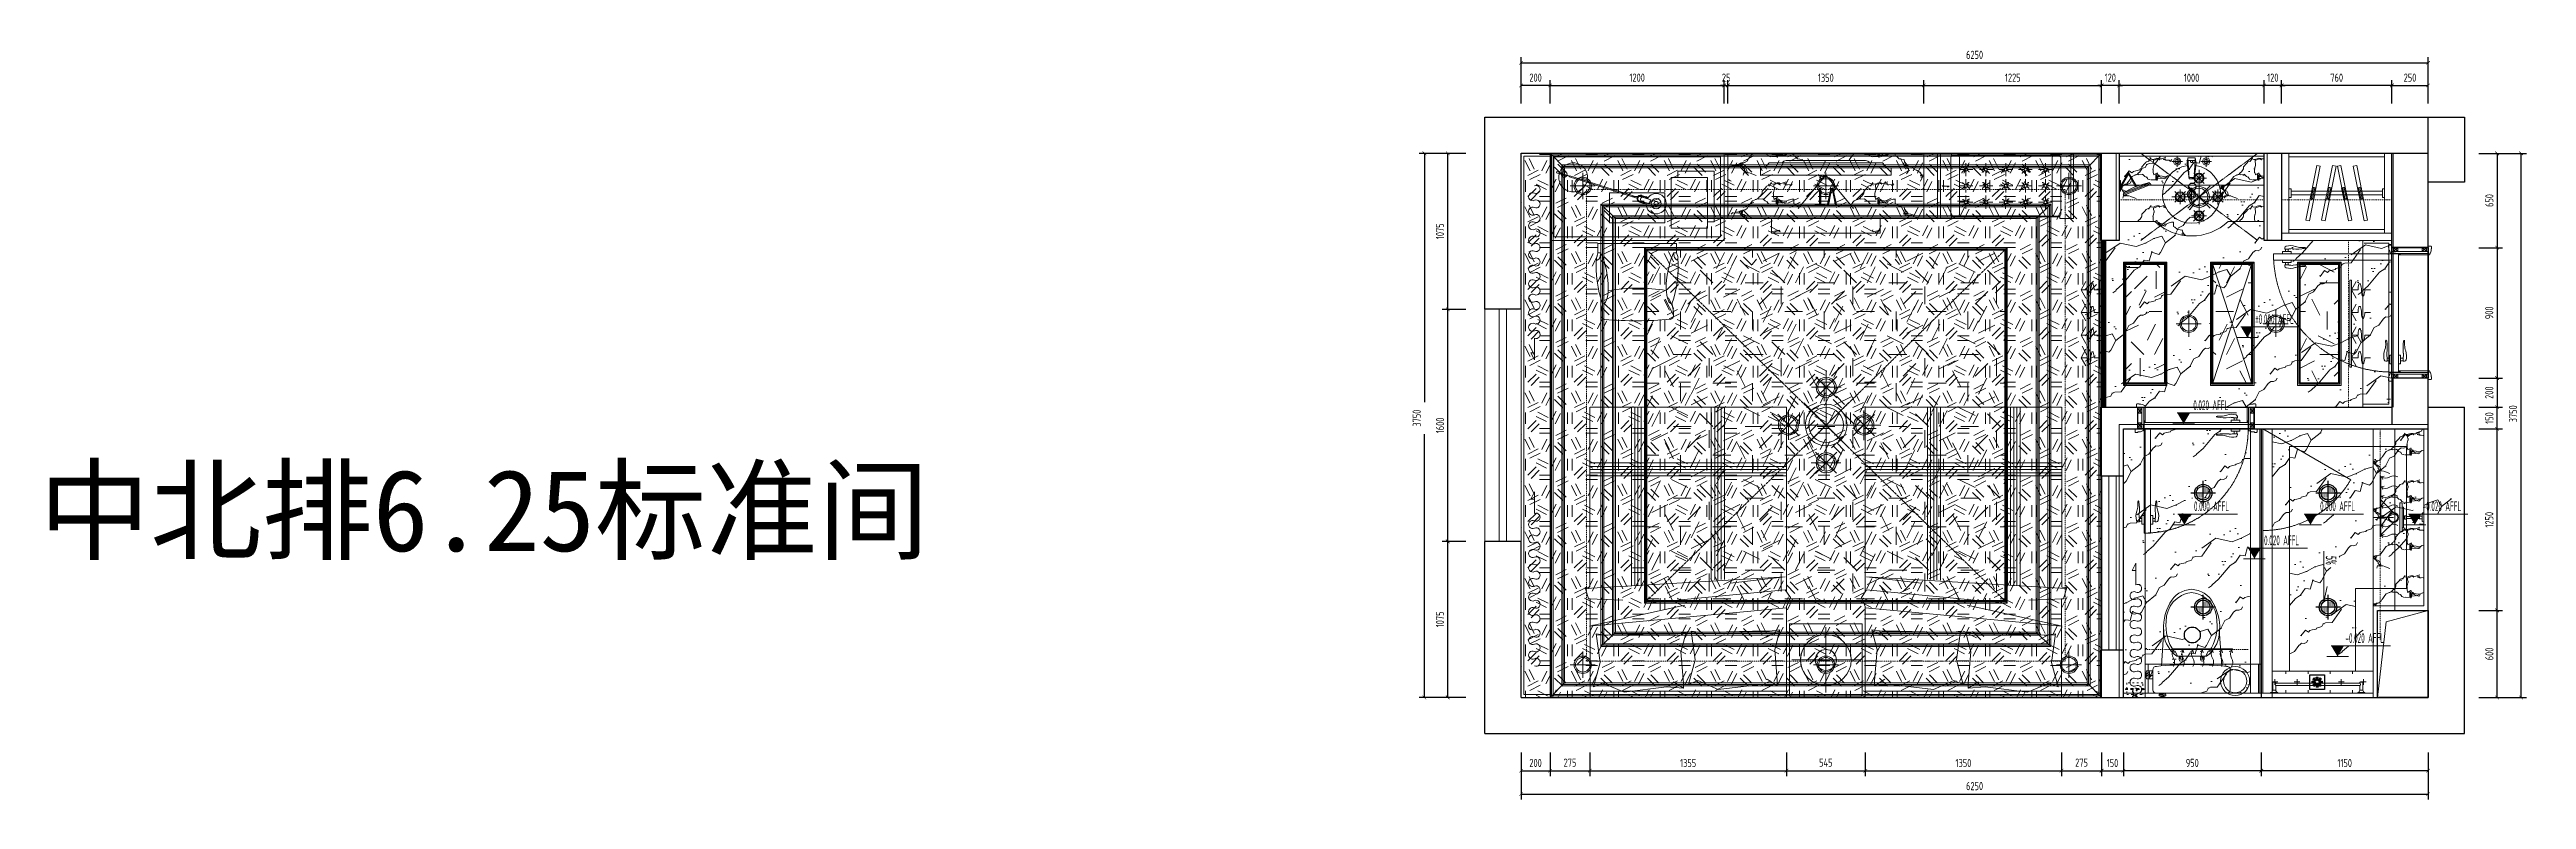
# Model space of a CAD drawing. Header units: millimetres. Extents: x 3162 to 221128, y -144913 to 11496.
# Drawn here: x 5107 to 22174, y -94248 to -89079 of the extents above; entities that cross this region are included whole.
import ezdxf
from ezdxf.enums import TextEntityAlignment as Align

# ---------------------------------------------------------------- set-up
doc = ezdxf.new("R2010")
doc.units = ezdxf.units.MM
doc.header["$LTSCALE"] = 10
for name, pattern in [('ACAD_ISO03W100', [30, 12, -18]), ('DASH', [8.89, 6.35, -2.54]), ('DASHDOT2', [12.7, 6.35, -3.175, 0, -3.175]), ('DASHED2', [0.375, 0.25, -0.125]), ('DOTE', [61.468, 50.8, -5.08, 0.508, -5.08]), ('HIDDEN', [9.525, 6.35, -3.175])]:
    doc.linetypes.add(name, pattern=pattern)
doc.layers.get('Defpoints').update_dxf_attribs({"color": 250})
for name, color, linetype, lineweight in [('FC-Doorsill【门槛线】', 8, 'Continuous', 0), ('FC-Material【地坪分割线】', 138, 'Continuous', 0), ('FF-Complete【墙体完成线】', 6, 'Continuous', 0), ('FF-Curtain【平面窗帘】', 32, 'Continuous', 0), ('FF-Door【门】', 51, 'Continuous', 0), ('FF-FIXT【洁具】', 31, 'Continuous', 0), ('FF-MT【门套】', 20, 'Continuous', 0), ('FF-Text【平面文字】', 2, 'Continuous', 0), ('FF-Win【窗】', 132, 'Continuous', 0), ('FF-【活动成品家具】', 51, 'Continuous', 0), ('Fine【细线】', 250, 'Continuous', 0), ('RC-dimensions', 44, 'Continuous', 0), ('RC-Lamplight【灯带】', 205, 'DASHDOT2', 0), ('RC-Lamps【天花灯具】', 2, 'Continuous', 0), ('RC-Modelling【天花造型】', 30, 'Continuous', 0)]:
    doc.layers.add(name, color=color, linetype=linetype, lineweight=lineweight)
for name, color, linetype in [('SYMBOL【符号】', 136, 'Continuous'), ('T★★05-天花灯具', 4, 'Continuous'), ('WALL_NEW【新建墙体】', 4, 'Continuous'), ('WALL【墙体】', 7, 'Continuous'), ('图层5', 251, 'Continuous'), ('屋面', 4, 'Continuous')]:
    doc.layers.add(name, color=color, linetype=linetype)
doc.styles.add('ROMANTIC', font='', dxfattribs={"bigfont": 'gbcbig.shx'})
doc.styles.add('尺寸标注', font='ARCHS.SHX', dxfattribs={"width": 0.8})
doc.styles.add('文字', font='')
doc.styles.add('标高', font='ARCHS.SHX', dxfattribs={"width": 0.5})
doc.styles.get('ROMANTIC').set_extended_font_data('STXihei')
doc.styles.get('文字').set_extended_font_data('SimSun')
doc.dimstyles.new('海龙1：25', dxfattribs={"dimscale": 25, "dimtxt": 2.25, "dimasz": 1, "dimexe": 1.5, "dimexo": 1, "dimgap": 1, "dimtad": 1, "dimdec": 0, "dimrnd": 5, "dimdsep": 46, "dimtxsty": '尺寸标注', "dimblk": 'ARCHTICK', "dimblk1": 'ARCHTICK', "dimblk2": 'ARCHTICK', "dimcen": 1, "dimclrd": 44, "dimclre": 44, "dimclrt": 2, "dimadec": 0, "dimazin": 0, "dimtfac": 1, "dimtdec": 0, "dimtix": 1, "dimtmove": 2, "dimatfit": 3, "dimldrblk": 'hl_arrow2', "dimfxl": 5, "dimfxlon": 1, "dimarcsym": 0})
pattern_1 = [(0, (-511843.14, -12481.3), (494.9747, 494.9747), [123.74367, -371.23102]), (0, (-511570.9, -12184.3), (494.9747, 494.9747), [123.74367, -371.23102]), (90, (-511793.64, -12308.06), (-494.9747, 494.9747), [123.74367, -371.23102]), (90, (-511595.65, -12134.8), (-494.9747, 494.9747), [123.74367, -371.23102]), (45, (-511744.14, -12134.82), (5e-14, 494.9747), [123.74367, -576.25626]), (135, (-511570.9, -12481.3), (-494.9747, 5e-14), [123.74367, -576.25626]), (26.56505, (-511719.4, -12332.8), (494.9747, -2e-06), [123.74367, -983.0534]), (26.56505, (-511496.66, -12085.32), (494.9747, -2e-06), [123.74367, -983.0534]), (63.43495, (-511496.66, -12481.3), (-2e-06, 494.9747), [123.74367, -983.0534]), (63.43495, (-511719.4, -12258.56), (-2e-06, 494.9747), [123.74367, -983.0534]), (63.43495, (-511546.15, -12382.3), (-2e-06, 494.9747), [123.74367, -983.0534]), (116.56505, (-511843.14, -12209.07), (2e-06, 494.9747), [123.74367, -983.0534]), (153.43495, (-511744.14, -12407.06), (-494.9747, -2e-06), [123.74367, -983.0534])]

msp = doc.modelspace()

# ---------------------------------------------------------------- texts
at = {"layer": 'FF-Text【平面文字】', "insert": (11167, -91974.2), "char_height": 562.5, "attachment_point": 3, "style": '文字'}
msp.add_mtext('中北排6.25标准间', dxfattribs=at)

# ---------------------------------------------------------------- blocks, each defined once
blk = doc.blocks.new('1500平10100181')
at = {"ltscale": 300}
for p, q in [((-1271, 992), (-771, 992)), ((-1271, 492), (-1271, 992)), ((-771, 992), (-771, 492)), ((-749, 1000), (603, 1000)), ((-749, 1000), (-749, 374)), ((603, 1000), (603, 321)), ((603, 1000), (603, 346)), ((-771, 492), (-1271, 492)), ((-1271, 492), (-771, 492)), ((-749, 374), (-776, 312)), ((-776, 312), (-740, 258)), ((-749, 271), (-749, -1000)), ((639, 243), (606, 240)), ((606, 240), (606, -1000)), ((-749, -1000), (603, -1000)), ((603, -1000), (-749, -1000))]:
    blk.add_line(p, q, dxfattribs=at)
at = {"color": 8}
for p, q in [((-1021, 967), (-1021, 516)), ((-771, 492), (-771, 992)), ((-749, 958), (603, 958)), ((-686, 884), (-686, 920)), ((-686, 920), (-615, 875)), ((-686, 920), (-570, 911)), ((-668, 669), (-686, 884)), ((-570, 911), (-278, 946)), ((-278, 946), (-138, 884)), ((-138, 884), (-75, 911)), ((-75, 911), (-120, 741)), ((-39, 937), (32, 893)), ((-39, 937), (77, 928)), ((-39, 902), (-39, 937)), ((-21, 687), (-39, 902)), ((77, 928), (369, 964)), ((369, 964), (517, 902)), ((517, 902), (580, 928)), ((580, 928), (535, 759)), ((-1255, 742), (-787, 742)), ((-120, 741), (-93, 544)), ((-57, 552), (-21, 687)), ((535, 759), (562, 562)), ((-704, 535), (-668, 669)), ((-633, 544), (-704, 535)), ((-606, 587), (-703, 538)), ((-516, 544), (-633, 544)), ((-156, 553), (-516, 544)), ((-93, 544), (-156, 553)), ((14, 562), (-94, 548)), ((17, 589), (-73, 544)), ((131, 562), (14, 562)), ((561, 572), (131, 562)), ((486, 573), (486, 571)), ((562, 562), (486, 573)), ((-749, 383), (607, 508)), ((-740, 258), (172, 347)), ((607, 508), (-48, 365)), ((603, 346), (603, 321)), ((634, 249), (-740, 168)), ((-740, 168), (-361, 213)), ((-321, -1000), (-321, 187)), ((-300, -1000), (-300, 188)), ((-276, -1000), (-276, 189)), ((-255, -1000), (-255, 190)), ((-231, -1000), (-231, 191)), ((230, -1000), (230, 228)), ((251, -1000), (251, 229)), ((275, -1000), (275, 230)), ((295, -1000), (295, 231)), ((319, -1000), (319, 233)), ((378, 329), (616, 320)), ((603, 321), (616, 321)), ((616, 321), (639, 243)), ((-749, -526), (603, -526)), ((-749, -547), (603, -547)), ((-749, -571), (603, -571)), ((-749, -592), (603, -592)), ((-749, -616), (603, -616))]:
    blk.add_line(p, q, dxfattribs=at)
for radius in [175, 72.2]:
    blk.add_circle((-1021, 742), radius, dxfattribs=at)
blk = doc.blocks.new('hlw_3_1600_250')
for p, q in [((-0.5, 0.078125), (0.5, 0.078125)), ((-0.5, -0.078125), (0.5, -0.078125))]:
    blk.add_line(p, q)
at = {"linetype": 'HIDDEN', "ltscale": 15}
for p, q in [((-0.5, 0.015625), (0.5, 0.015625)), ((-0.5, -0.015625), (0.5, -0.015625))]:
    blk.add_line(p, q, dxfattribs=at)
blk = doc.blocks.new('_ArchTick')
at = {"color": 2, "linetype": 'ByBlock', "const_width": 0.15}
blk.add_lwpolyline([(-0.5, -0.5), (0.5, 0.5)], dxfattribs=at)
blk = doc.blocks.new('*D1023')
at = {"layer": 'Defpoints', "color": 0, "transparency": 16777216}
for p in [(14741, -92470), (15041, -92470), (15041, -93545)]:
    blk.add_point(p, dxfattribs=at)
at = {"layer": 'RC-dimensions', "color": 44, "lineweight": -2, "transparency": 16777216}
for p, q in [((14866, -92470), (14703, -92470)), ((14741, -93545), (14741, -92470)), ((14866, -93545), (14703, -93545))]:
    blk.add_line(p, q, dxfattribs=at)
at = {"layer": 'RC-dimensions', "color": 44, "lineweight": -2, "transparency": 16777216, "xscale": 25, "yscale": 25, "zscale": 25}
for p, rotation in [((14741, -92470), 90), ((14741, -93545), 270)]:
    blk.add_blockref('_ArchTick', p, dxfattribs=dict(at, rotation=rotation))
at = {"layer": 'RC-dimensions', "color": 2, "transparency": 16777216, "insert": (14687, -93007), "char_height": 56.2, "attachment_point": 5, "rotation": 90, "style": '尺寸标注'}
blk.add_mtext('1075', dxfattribs=at)
blk = doc.blocks.new('hl_arrow2')
at = {"color": 2}
blk.add_line((-0.22, 0), (-1, 0), dxfattribs=at)
blk.add_lwpolyline([(-0.22, 0), (-0.86, -0.69), (-0.65, -0.86), (0, 0), (-0.65, 0.86), (-0.86, 0.69)], close=True, dxfattribs=at)
for points in [[(-0.86, 0.69), (-0.65, 0.86), (-0.22, 0), (0, 0)], [(-0.86, -0.69), (-0.65, -0.86), (-0.22, 0), (0, 0)]]:
    blk.add_solid(points, dxfattribs=at)
blk = doc.blocks.new('*D1024')
at = {"layer": 'Defpoints', "color": 0, "transparency": 16777216}
for p in [(14580, -89795), (14880, -89795), (14880, -93545)]:
    blk.add_point(p, dxfattribs=at)
at = {"layer": 'RC-dimensions', "color": 44, "lineweight": -2, "transparency": 16777216}
for p, q in [((14705, -89795), (14543, -89795)), ((14580, -89795), (14580, -91509)), ((14580, -93545), (14580, -91730)), ((14705, -93545), (14543, -93545))]:
    blk.add_line(p, q, dxfattribs=at)
at = {"layer": 'RC-dimensions', "color": 44, "lineweight": -2, "transparency": 16777216, "xscale": 25, "yscale": 25, "zscale": 25}
for p, rotation in [((14580, -89795), 90), ((14580, -93545), 270)]:
    blk.add_blockref('_ArchTick', p, dxfattribs=dict(at, rotation=rotation))
at = {"layer": 'RC-dimensions', "color": 2, "transparency": 16777216, "insert": (14527, -91620), "char_height": 56.2, "attachment_point": 5, "rotation": 90, "style": '尺寸标注'}
blk.add_mtext('3750', dxfattribs=at)
blk = doc.blocks.new('tasklight')
at = {"color": 251}
for p, q in [((-25, 96), (440, 243)), ((-23, 89), (443, 235)), ((458, 270), (496, 282)), ((459, 266), (497, 278)), ((471, 227), (509, 239)), ((473, 223), (511, 235)), ((475, 265), (527, 282)), ((484, 237), (536, 253)), ((488, 282), (493, 284)), ((489, 280), (488, 282)), ((492, 271), (490, 275)), ((493, 282), (493, 284)), ((496, 272), (495, 277)), ((497, 278), (496, 282)), ((501, 242), (502, 237)), ((504, 230), (509, 232)), ((504, 232), (504, 230)), ((505, 243), (507, 239)), ((508, 234), (509, 232)), ((509, 239), (511, 235)), ((-116, 68), (-71, 82)), ((-113, 60), (-116, 68)), ((-113, 60), (-68, 74)), ((-96, 72), (-24, 94)), ((-95, 68), (-96, 72)), ((-95, 68), (-23, 91)), ((-72, 85), (-56, 90)), ((-71, 82), (-72, 85)), ((-56, 87), (-71, 82)), ((-71, 82), (-70, 80)), ((-69, 76), (-68, 74)), ((-67, 81), (-68, 83)), ((-58, 84), (-58, 86)), ((-56, 87), (-56, 90)), ((-23, 89), (-25, 96))]:
    blk.add_line(p, q, dxfattribs=at)
for radius in [35, 15]:
    blk.add_circle((572, 280), radius, dxfattribs=at)
for centre, radius, start, end in [((572, 280), 70, 209.8589, 185.1116), ((0, 100), 100, 19.7777, 195.1928), ((465, 246), 25, 107.4853, 287.4853), ((465, 246), 20, 107.4853, 287.4853), ((479, 251), 15, 107.4853, 287.4853), ((572, 280), 45, 178.014, 216.9565), ((0, 100), 100, 199.7777, 15.1928), ((-62, 80), 20, 209.0222, 185.9483)]:
    blk.add_arc(centre, radius, start, end, dxfattribs=at)
blk = doc.blocks.new('海龙_04090929')
at = {"color": 0, "linetype": 'ByBlock'}
for p, q in [((-279, -136, 0), (-271, -110, 0)), ((-271, -110, 0), (-271, -45, 0)), ((271, -45, 0), (-271, -45, 0)), ((-271, -110, 0), (-250, -109, 0)), ((-271, -110, 0), (-250, -109, 0)), ((-250, -109, 0), (-258, -144, 0)), ((-250, -109, 0), (-258, -144, 0)), ((250, -109, 0), (258, -144, 0)), ((271, -109, 0), (250, -109, 0)), ((250, -109, 0), (258, -144, 0)), ((271, -109, 0), (250, -109, 0)), ((271, -109, 0), (271, -45, 0)), ((279, -135, 0), (271, -109, 0))]:
    blk.add_line(p, q, dxfattribs=at)
at = {"ltscale": 500}
blk.add_lwpolyline([(600, 577), (600, -23), (-600, -23), (-600, 577)], close=True, dxfattribs=at)
at = {"color": 251}
for points in [[(575, 552), (575, 2), (-575, 2), (-575, 552)], [(484, 61), (234, 61), (234, 411), (484, 411)], [(-190, 305), (190, 305), (190, 98), (-190, 98)]]:
    blk.add_lwpolyline(points, close=True, dxfattribs=at)
blk.add_lwpolyline([(281, 411), (281, 454), (531, 454), (531, 104), (484, 104)], dxfattribs=at)
at = {"color": 0, "linetype": 'ByBlock'}
for centre, radius, start, end in [((490, -202, 0), 773, 175.8034, 199.5327), ((-255, -145, 0), 25.4, 158.9901, 180.625), ((-255, -145, 0), 25.4, 180.625, 200.6267), ((-255, -145, 0), 25.4, 180.625, 200.6267), ((-273, -152, 0), 6.35, 200.6267, 296.646), ((-273, -152, 0), 6.35, 200.6267, 296.646), ((-282, -135, 0), 25.4, 296.646, 338.2826), ((-282, -135, 0), 25.4, 296.646, 338.2826), ((-825, -356, 0), 626, 359.8413, 23.2355), ((-825, -356, 0), 626, 359.8413, 23.2355), ((826, -354, 0), 626, 156.949, 180.3432), ((826, -354, 0), 626, 156.949, 180.3432), ((-490, -204, 0), 773, 340.6518, 4.3811), ((282, -134, 0), 25.4, 201.9019, 243.5385), ((282, -134, 0), 25.4, 201.9019, 243.5385), ((273, -151, 0), 6.35, 243.5385, 339.5578), ((273, -151, 0), 6.35, 243.5385, 339.5578), ((256, -144, 0), 25.4, 359.5595, 21.1944), ((256, -144, 0), 25.4, 339.5578, 359.5595), ((256, -144, 0), 25.4, 339.5578, 359.5595), ((134, -546, 0), 382, 167.1139, 179.4864), ((-240, -435, 0), 25.4, 273.3566, 346.6742), ((-240, -435, 0), 25.4, 273.3566, 346.6742), ((-411, -361, 0), 212, 337.8885, 0.9101), ((-411, -361, 0), 212, 337.8885, 0.9101), ((2, -1560, 0), 1208, 80.5641, 99.6204), ((2, -1560, 0), 1208, 80.5641, 99.6204), ((412, -360, 0), 212, 179.2744, 202.296), ((412, -360, 0), 212, 179.2744, 202.296), ((241, -435, 0), 25.4, 193.5103, 266.8279), ((241, -435, 0), 25.4, 193.5103, 266.8279), ((-132, -546, 0), 382, 0.6981, 13.0706), ((-222, -543, 0), 25.4, 179.5077, 265.2204), ((-3, 2077, 0), 2654, 265.2204, 274.9641), ((224, -542, 0), 25.4, 274.9641, 0.6768)]:
    blk.add_arc(centre, radius, start, end, dxfattribs=at)
at = {"color": 251, "extrusion": (-2.3211e-12, 1.2757e-12, -1), "zscale": -1, "rotation": 180.1031689503806}
blk.add_blockref('tasklight', (441, 511, 0), dxfattribs=at)
blk = doc.blocks.new('*D1025')
at = {"layer": 'Defpoints', "color": 0, "transparency": 16777216}
for p in [(14741, -89795), (15041, -89795), (15041, -90870)]:
    blk.add_point(p, dxfattribs=at)
at = {"layer": 'RC-dimensions', "color": 44, "lineweight": -2, "transparency": 16777216}
for p, q in [((14866, -89795), (14703, -89795)), ((14741, -90870), (14741, -89795)), ((14866, -90870), (14703, -90870))]:
    blk.add_line(p, q, dxfattribs=at)
at = {"layer": 'RC-dimensions', "color": 44, "lineweight": -2, "transparency": 16777216, "xscale": 25, "yscale": 25, "zscale": 25}
for p, rotation in [((14741, -89795), 90), ((14741, -90870), 270)]:
    blk.add_blockref('_ArchTick', p, dxfattribs=dict(at, rotation=rotation))
at = {"layer": 'RC-dimensions', "color": 2, "transparency": 16777216, "insert": (14687, -90332), "char_height": 56.2, "attachment_point": 5, "rotation": 90, "style": '尺寸标注'}
blk.add_mtext('1075', dxfattribs=at)
blk = doc.blocks.new('*D1026')
at = {"layer": 'Defpoints', "color": 0, "transparency": 16777216}
for p in [(14741, -90870), (15041, -90870), (15041, -92470)]:
    blk.add_point(p, dxfattribs=at)
at = {"layer": 'RC-dimensions', "color": 44, "lineweight": -2, "transparency": 16777216}
for p, q in [((14866, -90870), (14703, -90870)), ((14741, -92470), (14741, -90870)), ((14866, -92470), (14703, -92470))]:
    blk.add_line(p, q, dxfattribs=at)
at = {"layer": 'RC-dimensions', "color": 44, "lineweight": -2, "transparency": 16777216, "xscale": 25, "yscale": 25, "zscale": 25}
for p, rotation in [((14741, -90870), 90), ((14741, -92470), 270)]:
    blk.add_blockref('_ArchTick', p, dxfattribs=dict(at, rotation=rotation))
at = {"layer": 'RC-dimensions', "color": 2, "transparency": 16777216, "insert": (14688, -91670), "char_height": 56.2, "attachment_point": 5, "rotation": 90, "style": '尺寸标注'}
blk.add_mtext('1600', dxfattribs=at)
blk = doc.blocks.new('*D1027')
at = {"layer": 'Defpoints', "color": 0, "transparency": 16777216}
for p in [(21496, -89171), (21496, -89374), (15246, -89531)]:
    blk.add_point(p, dxfattribs=at)
at = {"layer": 'RC-dimensions', "color": 44, "lineweight": -2, "transparency": 16777216}
for p, q in [((15246, -89296), (15246, -89133)), ((15246, -89171), (21496, -89171)), ((21496, -89296), (21496, -89133))]:
    blk.add_line(p, q, dxfattribs=at)
at = {"layer": 'RC-dimensions', "color": 44, "lineweight": -2, "transparency": 16777216, "xscale": 25, "yscale": 25, "zscale": 25, "rotation": 180}
blk.add_blockref('_ArchTick', (15246, -89171), dxfattribs=at)
at = {"layer": 'RC-dimensions', "color": 44, "lineweight": -2, "transparency": 16777216, "xscale": 25, "yscale": 25, "zscale": 25}
blk.add_blockref('_ArchTick', (21496, -89171), dxfattribs=at)
at = {"layer": 'RC-dimensions', "color": 2, "transparency": 16777216, "insert": (18371, -89116), "char_height": 56.2, "attachment_point": 5, "style": '尺寸标注'}
blk.add_mtext('6250', dxfattribs=at)
blk = doc.blocks.new('*D1028')
at = {"layer": 'Defpoints', "color": 0, "transparency": 16777216}
for p in [(15246, -93911), (21496, -93925), (21496, -94211)]:
    blk.add_point(p, dxfattribs=at)
at = {"layer": 'RC-dimensions', "color": 44, "lineweight": -2, "transparency": 16777216}
for p, q in [((15246, -94086), (15246, -94248)), ((21496, -94086), (21496, -94248)), ((15246, -94211), (21496, -94211))]:
    blk.add_line(p, q, dxfattribs=at)
at = {"layer": 'RC-dimensions', "color": 44, "lineweight": -2, "transparency": 16777216, "xscale": 25, "yscale": 25, "zscale": 25, "rotation": 180}
blk.add_blockref('_ArchTick', (15246, -94211), dxfattribs=at)
at = {"layer": 'RC-dimensions', "color": 44, "lineweight": -2, "transparency": 16777216, "xscale": 25, "yscale": 25, "zscale": 25}
blk.add_blockref('_ArchTick', (21496, -94211), dxfattribs=at)
at = {"layer": 'RC-dimensions', "color": 2, "transparency": 16777216, "insert": (18371, -94156), "char_height": 56.2, "attachment_point": 5, "style": '尺寸标注'}
blk.add_mtext('6250', dxfattribs=at)
blk = doc.blocks.new('*D1029')
at = {"layer": 'Defpoints', "color": 0, "transparency": 16777216}
for p in [(21671, -92945), (21971, -92945), (21671, -93545)]:
    blk.add_point(p, dxfattribs=at)
at = {"layer": 'RC-dimensions', "color": 44, "lineweight": -2, "transparency": 16777216}
for p, q in [((21846, -92945), (22009, -92945)), ((21971, -93545), (21971, -92945)), ((21846, -93545), (22009, -93545))]:
    blk.add_line(p, q, dxfattribs=at)
at = {"layer": 'RC-dimensions', "color": 44, "lineweight": -2, "transparency": 16777216, "xscale": 25, "yscale": 25, "zscale": 25}
for p, rotation in [((21971, -92945), 90), ((21971, -93545), 270)]:
    blk.add_blockref('_ArchTick', p, dxfattribs=dict(at, rotation=rotation))
at = {"layer": 'RC-dimensions', "color": 2, "transparency": 16777216, "insert": (21918, -93245), "char_height": 56.2, "attachment_point": 5, "rotation": 90, "style": '尺寸标注'}
blk.add_mtext('600', dxfattribs=at)
blk = doc.blocks.new('*D1030')
at = {"layer": 'Defpoints', "color": 0, "transparency": 16777216}
for p in [(21671, -91694), (21971, -91694), (21671, -92945)]:
    blk.add_point(p, dxfattribs=at)
at = {"layer": 'RC-dimensions', "color": 44, "lineweight": -2, "transparency": 16777216}
for p, q in [((21846, -91694), (22009, -91694)), ((21971, -92945), (21971, -91694)), ((21846, -92945), (22009, -92945))]:
    blk.add_line(p, q, dxfattribs=at)
at = {"layer": 'RC-dimensions', "color": 44, "lineweight": -2, "transparency": 16777216, "xscale": 25, "yscale": 25, "zscale": 25}
for p, rotation in [((21971, -91694), 90), ((21971, -92945), 270)]:
    blk.add_blockref('_ArchTick', p, dxfattribs=dict(at, rotation=rotation))
at = {"layer": 'RC-dimensions', "color": 2, "transparency": 16777216, "insert": (21917, -92320), "char_height": 56.2, "attachment_point": 5, "rotation": 90, "style": '尺寸标注'}
blk.add_mtext('1250', dxfattribs=at)
blk = doc.blocks.new('*D1031')
at = {"layer": 'Defpoints', "color": 0, "transparency": 16777216}
for p in [(21846, -89795), (22136, -89795), (21846, -93545)]:
    blk.add_point(p, dxfattribs=at)
at = {"layer": 'RC-dimensions', "color": 44, "lineweight": -2, "transparency": 16777216}
for p, q in [((22011, -89795), (22174, -89795)), ((22136, -93545), (22136, -89795)), ((22011, -93545), (22174, -93545))]:
    blk.add_line(p, q, dxfattribs=at)
at = {"layer": 'RC-dimensions', "color": 44, "lineweight": -2, "transparency": 16777216, "xscale": 25, "yscale": 25, "zscale": 25}
for p, rotation in [((22136, -89795), 90), ((22136, -93545), 270)]:
    blk.add_blockref('_ArchTick', p, dxfattribs=dict(at, rotation=rotation))
at = {"layer": 'RC-dimensions', "color": 2, "transparency": 16777216, "insert": (22081, -91590), "char_height": 56.2, "attachment_point": 5, "rotation": 90, "style": '尺寸标注'}
blk.add_mtext('3750', dxfattribs=at)
blk = doc.blocks.new('*D1032')
at = {"layer": 'Defpoints', "color": 0, "transparency": 16777216}
for p in [(15246, -93750), (15446, -93750), (15446, -94050)]:
    blk.add_point(p, dxfattribs=at)
at = {"layer": 'RC-dimensions', "color": 44, "lineweight": -2, "transparency": 16777216}
for p, q in [((15246, -93925), (15246, -94087)), ((15446, -93925), (15446, -94087)), ((15246, -94050), (15446, -94050))]:
    blk.add_line(p, q, dxfattribs=at)
at = {"layer": 'RC-dimensions', "color": 44, "lineweight": -2, "transparency": 16777216, "xscale": 25, "yscale": 25, "zscale": 25, "rotation": 180}
blk.add_blockref('_ArchTick', (15246, -94050), dxfattribs=at)
at = {"layer": 'RC-dimensions', "color": 44, "lineweight": -2, "transparency": 16777216, "xscale": 25, "yscale": 25, "zscale": 25}
blk.add_blockref('_ArchTick', (15446, -94050), dxfattribs=at)
at = {"layer": 'RC-dimensions', "color": 2, "transparency": 16777216, "insert": (15346, -93996), "char_height": 56.2, "attachment_point": 5, "style": '尺寸标注'}
blk.add_mtext('200', dxfattribs=at)
blk = doc.blocks.new('马桶平面15')
at = {"color": 251}
for p, q in [((-164, 735), (-188, 735)), ((-182, 735), (-182, 743)), ((-176, 735), (-176, 743)), ((-169, 743), (-169, 735))]:
    blk.add_line(p, q, dxfattribs=at)
for points in [[(24, 519, -0.023855), (-217, 531, -0.42765), (-243, 555), (-243, 695, -0.382307), (-220, 715), (24, 715), (269, 715, -0.382307), (291, 695), (291, 555, -0.42765), (265, 531, -0.023855)], [(24, 0, -0.272339), (-125, 96, -0.163159), (-167, 310, -0.20934), (-78, 461), (24, 461), (127, 461, -0.20934), (215, 310, -0.163159), (173, 96, -0.272339)]]:
    blk.add_lwpolyline(points, format="xyb", close=True)
for points in [[(-171, 715, 0.288575), (-153, 725, 0.464141), (-159, 735), (-164, 735), (-164, 743), (-188, 743), (-188, 743), (-188, 735), (-193, 735, 0.464141), (-199, 725, 0.288575), (-181, 715)], [(27, 460), (122, 460), (139, 427), (147, 427, -0.17108), (199, 221, -0.383832), (24, 21, -0.383832), (-151, 221, -0.17108), (-99, 427), (-90, 427), (-74, 460), (122, 460)], [(-62, 463), (-62, 484, -1), (-38, 484), (-38, 481)], [(110, 463), (110, 484, 1), (86, 484), (86, 481)]]:
    blk.add_lwpolyline(points, format="xyb", dxfattribs=at)
for points in [[(-243, 617), (-243, 562), (-280, 562, -0.414214), (-290, 572), (-290, 607, -0.414214), (-280, 617)], [(-243, 617), (-243, 562), (-256, 562, -0.414214), (-266, 572), (-266, 607, -0.414214), (-256, 617)], [(-54, 476), (-54, 470, 0.414214), (-49, 465), (-39, 465, 0.58538), (-38, 470), (-38, 476, 0.58538), (-39, 481), (-49, 481, 0.414214)], [(103, 476), (103, 470, -0.414214), (98, 465), (87, 465, -0.58538), (87, 470), (87, 476, -0.58538), (87, 481), (98, 481, -0.414214)]]:
    blk.add_lwpolyline(points, format="xyb", close=True, dxfattribs=at)
for points in [[(-184, 528), (-167, 276)], [(233, 528), (215, 276)]]:
    blk.add_lwpolyline(points)
for centre, radius, start, end in [((-185, 756), 31.4, 242.8818, 319.142), ((-174, 774), 53.1, 240.7977, 292.8926), ((-263, 600), 28.1, 165.5916, 262.7603), ((-268, 612), 22.8, 193.4235, 273.8412), ((-232, 638), 46.4, 221.9148, 256.4413), ((181, 814), 493, 204.8643, 210.765)]:
    blk.add_arc(centre, radius, start, end, dxfattribs=at)
blk = doc.blocks.new('花洒平面')
at = {"color": 8}
for p, q in [((0, 208), (0, 346)), ((-23, 198), (-123, 298)), ((23, 198), (123, 298)), ((100, 150), (-100, 150)), ((11, 121), (-11, 121)), ((10, 139), (-10, 139)), ((10, 133), (-9, 133)), ((-9, 12), (8, 12)), ((8, 138), (-8, 138)), ((-7, 32), (6, 32)), ((6, 119), (-6, 119))]:
    blk.add_line(p, q, dxfattribs=at)
blk.add_lwpolyline([(11, 131, 0.992115), (11, 133), (10, 133, 0.130917), (8, 138), (10, 138, 0.413995), (10, 139), (71, 139), (71, 150), (100, 150), (100, 165), (-100, 165), (-100, 150), (-71, 150), (-71, 139), (-10, 139, 0.413995), (-9, 138), (-8, 138, 0.130917), (-9, 133), (-11, 133, 0.992115), (-11, 131, 0.003958), (-11, 131, 0.080962), (-11, 121, 1), (-11, 119), (-6, 119), (-6, 32), (-7, 32, 0.414214), (-9, 30), (-9, 12), (-21, 12, 0.261972), (-31, 7), (-31, 0), (31, 0), (31, 7, 0.261972), (21, 12), (8, 12), (8, 30, 0.414214), (6, 32), (6, 32), (6, 119), (11, 119, 1), (11, 121, 0.080962), (11, 131)], format="xyb")
blk.add_lwpolyline([(8, 30, -0.375464), (3, 29, 0.238002), (-3, 29, -0.375464), (-9, 30)], format="xyb", dxfattribs=at)
for radius in [35, 30]:
    blk.add_circle((0, 210), radius, dxfattribs=at)
blk = doc.blocks.new('DOORBLK101')
blk.add_line((-0.5, 0), (0, 0.866))
at = {"color": 8, "linetype": 'HIDDEN', "ltscale": 10}
blk.add_arc((-0.5, 0), 1, 0, 60, dxfattribs=at)
blk = doc.blocks.new('*D1033')
at = {"layer": 'Defpoints', "color": 0, "transparency": 16777216}
for p in [(19246, -93750), (19396, -93750), (19396, -94050)]:
    blk.add_point(p, dxfattribs=at)
at = {"layer": 'RC-dimensions', "color": 44, "lineweight": -2, "transparency": 16777216}
for p, q in [((19246, -93925), (19246, -94087)), ((19396, -93925), (19396, -94087)), ((19246, -94050), (19396, -94050))]:
    blk.add_line(p, q, dxfattribs=at)
at = {"layer": 'RC-dimensions', "color": 44, "lineweight": -2, "transparency": 16777216, "xscale": 25, "yscale": 25, "zscale": 25, "rotation": 180}
blk.add_blockref('_ArchTick', (19246, -94050), dxfattribs=at)
at = {"layer": 'RC-dimensions', "color": 44, "lineweight": -2, "transparency": 16777216, "xscale": 25, "yscale": 25, "zscale": 25}
blk.add_blockref('_ArchTick', (19396, -94050), dxfattribs=at)
at = {"layer": 'RC-dimensions', "color": 2, "transparency": 16777216, "insert": (19321, -93997), "char_height": 56.2, "attachment_point": 5, "style": '尺寸标注'}
blk.add_mtext('150', dxfattribs=at)
blk = doc.blocks.new('*D1034')
at = {"layer": 'Defpoints', "color": 0, "transparency": 16777216}
for p in [(21671, -91544), (21971, -91544), (21671, -91694)]:
    blk.add_point(p, dxfattribs=at)
at = {"layer": 'RC-dimensions', "color": 44, "lineweight": -2, "transparency": 16777216}
for p, q in [((21846, -91544), (22009, -91544)), ((21971, -91694), (21971, -91544)), ((21846, -91694), (22009, -91694))]:
    blk.add_line(p, q, dxfattribs=at)
at = {"layer": 'RC-dimensions', "color": 44, "lineweight": -2, "transparency": 16777216, "xscale": 25, "yscale": 25, "zscale": 25}
for p, rotation in [((21971, -91544), 90), ((21971, -91694), 270)]:
    blk.add_blockref('_ArchTick', p, dxfattribs=dict(at, rotation=rotation))
at = {"layer": 'RC-dimensions', "color": 2, "transparency": 16777216, "insert": (21918, -91619), "char_height": 56.2, "attachment_point": 5, "rotation": 90, "style": '尺寸标注'}
blk.add_mtext('150', dxfattribs=at)
blk = doc.blocks.new('*D1035')
at = {"layer": 'Defpoints', "color": 0, "transparency": 16777216}
for p in [(20486, -89327), (20486, -89531), (21246, -89531)]:
    blk.add_point(p, dxfattribs=at)
at = {"layer": 'RC-dimensions', "color": 44, "lineweight": -2, "transparency": 16777216}
for p, q in [((20486, -89452), (20486, -89290)), ((21246, -89327), (20486, -89327)), ((21246, -89452), (21246, -89290))]:
    blk.add_line(p, q, dxfattribs=at)
at = {"layer": 'RC-dimensions', "color": 44, "lineweight": -2, "transparency": 16777216, "xscale": 25, "yscale": 25, "zscale": 25, "rotation": 180}
blk.add_blockref('_ArchTick', (20486, -89327), dxfattribs=at)
at = {"layer": 'RC-dimensions', "color": 44, "lineweight": -2, "transparency": 16777216, "xscale": 25, "yscale": 25, "zscale": 25}
blk.add_blockref('_ArchTick', (21246, -89327), dxfattribs=at)
at = {"layer": 'RC-dimensions', "color": 2, "transparency": 16777216, "insert": (20866, -89273), "char_height": 56.2, "attachment_point": 5, "style": '尺寸标注'}
blk.add_mtext('760', dxfattribs=at)
blk = doc.blocks.new('贵妃椅22')
for p, q in [((100, 0), (100, 600)), ((100, 600), (229, 600)), ((127, 600), (127, 0)), ((229, 600), (229, 585)), ((229, 585), (229, 585)), ((229, 585), (825, 585)), ((229, 585), (229, 576)), ((234, 579), (288, 579)), ((245, 579), (825, 579)), ((1224, 585), (825, 585)), ((1165, 579), (825, 579)), ((1218, 579), (1165, 579)), ((1350, 600), (1224, 600)), ((1224, 585), (1224, 600)), ((1224, 585), (1224, 585)), ((1224, 585), (1224, 576)), ((1323, 600), (1323, 0)), ((1350, 0), (1350, 600)), ((243, 15), (825, 15)), ((245, 21), (825, 21)), ((1165, 21), (825, 21)), ((1224, 15), (825, 15)), ((1218, 21), (1165, 21)), ((1224, 24), (1224, 15)), ((1224, 15), (1224, 0)), ((100, 0), (229, 0)), ((1350, 0), (1224, 0))]:
    blk.add_line(p, q)
at = {"color": 8, "ltscale": 150}
for p, q in [((221, 39), (221, 561)), ((301, 39), (301, 561)), ((1152, 39), (1152, 561)), ((1232, 39), (1232, 561)), ((159, 307), (143, 299)), ((143, 299), (208, 299)), ((208, 299), (192, 290)), ((1256, 307), (1240, 299)), ((1240, 299), (1315, 299)), ((1315, 299), (1299, 290))]:
    blk.add_line(p, q, dxfattribs=at)
at = {"color": 8, "linetype": 'HIDDEN', "ltscale": 150}
for p, q in [((361, 462), (361, 510)), ((544, 462), (544, 510)), ((726, 462), (726, 510)), ((909, 462), (909, 510)), ((1091, 462), (1091, 510)), ((349, 450), (305, 450)), ((349, 300), (305, 300)), ((361, 437), (361, 389)), ((361, 312), (361, 361)), ((361, 287), (361, 239)), ((374, 450), (425, 450)), ((374, 300), (425, 300)), ((531, 450), (485, 450)), ((531, 300), (485, 300)), ((544, 437), (544, 389)), ((544, 312), (544, 361)), ((544, 287), (544, 239)), ((556, 450), (607, 450)), ((556, 300), (607, 300)), ((714, 450), (667, 450)), ((714, 300), (667, 300)), ((726, 437), (726, 389)), ((726, 312), (726, 361)), ((726, 287), (726, 239)), ((739, 450), (790, 450)), ((739, 300), (790, 300)), ((896, 450), (845, 450)), ((896, 300), (845, 300)), ((909, 437), (909, 389)), ((909, 312), (909, 361)), ((909, 287), (909, 239)), ((921, 450), (968, 450)), ((921, 300), (968, 300)), ((1079, 450), (1028, 450)), ((1079, 300), (1028, 300)), ((1091, 437), (1091, 389)), ((1091, 312), (1091, 361)), ((1091, 287), (1091, 239)), ((1104, 450), (1148, 450)), ((1104, 300), (1148, 300)), ((349, 150), (305, 150)), ((361, 163), (361, 211)), ((361, 138), (361, 90)), ((374, 150), (425, 150)), ((531, 150), (485, 150)), ((544, 163), (544, 211)), ((544, 138), (544, 90)), ((556, 150), (607, 150)), ((714, 150), (667, 150)), ((725, 138), (725, 90)), ((726, 163), (726, 211)), ((739, 150), (790, 150)), ((896, 150), (845, 150)), ((909, 163), (909, 211)), ((909, 138), (909, 90)), ((921, 150), (968, 150)), ((1079, 150), (1028, 150)), ((1091, 163), (1091, 211)), ((1091, 138), (1091, 90)), ((1104, 150), (1148, 150))]:
    blk.add_line(p, q, dxfattribs=at)
at = {"linetype": 'HIDDEN', "ltscale": 150}
for p, q in [((229, 24), (229, 15)), ((243, 15), (229, 15)), ((229, 15), (229, 0)), ((234, 21), (288, 21))]:
    blk.add_line(p, q, dxfattribs=at)
for points in [[(234, 585), (234, 585), (288, 585)], [(1218, 585), (1218, 585), (1165, 585)], [(1165, 15), (1165, 15), (1218, 15)]]:
    blk.add_lwpolyline(points)
blk.add_lwpolyline([(288, 15), (288, 15), (234, 15)], dxfattribs=at)
at = {"color": 8, "linetype": 'HIDDEN', "ltscale": 150}
for centre in [(361, 450), (544, 450), (726, 450), (909, 450), (1091, 450), (361, 300), (544, 300), (726, 300), (909, 300), (1091, 300), (361, 150), (544, 150), (726, 150), (909, 150), (1091, 150)]:
    blk.add_circle(centre, 12.5, dxfattribs=at)
at = {"color": 8, "ltscale": 150}
for centre, start, end in [((241, 560), 110.2225, 178.8395), ((281, 560), 1.1605, 69.7775), ((1172, 560), 110.2225, 178.8395), ((1211, 560), 1.1605, 69.7775), ((1172, 40), 181.1605, 249.7775), ((1211, 40), 290.2225, 358.8395)]:
    blk.add_arc(centre, 20.1, start, end, dxfattribs=at)
for centre, radius, start, end in [((235, 582), 3.24, 111.9991, 248.0009), ((287, 582), 3.03, 278.6164, 81.3836), ((1165, 582), 3.03, 98.6164, 261.3836), ((1217, 582), 3.24, 291.9991, 68.0009), ((1217, 18), 3.38, 297.5622, 62.4378)]:
    blk.add_arc(centre, radius, start, end)
at = {"color": 8, "linetype": 'HIDDEN', "ltscale": 150}
for centre, radius, start, end in [((293, 411), 75.5, 38.7826, 66.1947), ((390, 459), 25.2, 96.8606, 173.3873), ((391, 436), 32.3, 100.3351, 132.5443), ((509, 454), 25.2, 6.6127, 83.1394), ((508, 431), 32.3, 45.2011, 79.6649), ((591, 431), 47.7, 110.1645, 149.5653), ((665, 424), 60.6, 33.1364, 67.7212), ((755, 459), 25.2, 96.8606, 173.3873), ((755, 436), 32.3, 100.3351, 132.3103), ((861, 431), 47.7, 30.4347, 69.8355), ((944, 454), 25.2, 96.8606, 173.3873), ((945, 431), 32.3, 100.3351, 134.7989), ((1042, 432), 47.7, 33.0642, 69.8355), ((1126, 433), 32.3, 100.3351, 134.7989), ((364, 403), 44.6, 109.3862, 160.2225), ((367, 252), 44.6, 112.3044, 160.21), ((310, 284), 47.7, 30.4347, 69.8355), ((364, 427), 19.7, 131.0371, 180.2276), ((368, 276), 20.2, 135.1235, 179.9427), ((393, 308), 25.2, 96.8606, 173.3873), ((393, 285), 32.3, 100.3351, 134.7989), ((365, 262), 31.4, 26.9285, 78.7298), ((362, 413), 31.4, 26.9285, 71.7471), ((537, 408), 31.4, 101.2702, 153.0715), ((539, 261), 31.4, 101.2702, 153.0715), ((511, 307), 25.2, 6.6127, 83.1394), ((510, 284), 32.3, 45.2011, 79.6649), ((534, 422), 20.2, 0.0573, 44.8765), ((536, 275), 20.2, 0.0573, 44.8765), ((534, 398), 44.6, 19.79, 67.6956), ((593, 283), 47.7, 110.1645, 149.5653), ((536, 251), 44.6, 19.79, 67.6956), ((729, 403), 44.4, 108.8945, 160.2612), ((733, 252), 44.6, 112.3044, 160.21), ((676, 284), 47.7, 30.4347, 69.8355), ((729, 427), 19.6, 130.1019, 180.3339), ((733, 276), 20.2, 135.1235, 179.9427), ((758, 307), 25.2, 96.8606, 173.3873), ((759, 284), 32.3, 100.3351, 134.7989), ((730, 262), 31.4, 26.9285, 78.7298), ((731, 412), 31.4, 26.9285, 78.7298), ((916, 251), 44.6, 112.3044, 160.21), ((859, 283), 47.7, 30.4347, 69.8355), ((918, 398), 44.6, 112.3044, 160.21), ((917, 275), 20.2, 135.1235, 179.9427), ((919, 422), 20.2, 135.1235, 179.9427), ((942, 307), 25.2, 96.8606, 173.3873), ((942, 284), 32.3, 100.3351, 134.7989), ((913, 261), 31.4, 26.9285, 78.7298), ((916, 408), 31.4, 26.9285, 78.7298), ((1099, 400), 44.6, 112.3044, 160.21), ((1087, 262), 31.4, 101.2702, 153.0715), ((1059, 307), 25.2, 6.6127, 83.1394), ((1058, 284), 32.3, 45.2011, 79.6649), ((1100, 424), 20.2, 135.1235, 179.9427), ((1084, 276), 20.2, 0.0573, 44.8765), ((1093, 407), 35.9, 28.5639, 77.2041), ((1142, 284), 47.7, 110.1645, 149.5653), ((1085, 252), 44.6, 19.79, 67.6956), ((241, 40), 20.1, 181.1605, 249.7775), ((281, 40), 20.1, 290.2225, 358.8395), ((371, 100), 44.6, 112.3044, 160.21), ((296, 101), 82.6, 44.6784, 65.6546), ((367, 124), 16.1, 119.5243, 182.9039), ((396, 155), 25.2, 96.8606, 173.3873), ((361, 104), 40.3, 29.8041, 75.717), ((397, 132), 32.3, 100.3351, 134.7989), ((539, 112), 31.4, 101.2702, 153.0715), ((511, 158), 25.2, 6.6127, 83.1394), ((510, 135), 32.3, 45.2011, 79.6649), ((536, 126), 20.2, 0.0573, 44.8765), ((594, 134), 47.7, 110.1645, 149.5653), ((537, 102), 44.6, 19.79, 67.6956), ((735, 100), 44.6, 112.9635, 160.21), ((678, 132), 47.7, 34.4668, 69.8355), ((736, 124), 20.2, 135.1235, 179.9427), ((761, 156), 25.2, 96.8606, 173.3873), ((727, 105), 38.5, 29.3365, 76.332), ((761, 133), 32.3, 100.3351, 134.7989), ((916, 102), 44.6, 112.3044, 160.21), ((859, 134), 47.7, 30.4347, 69.8355), ((916, 126), 20.2, 135.1235, 179.9427), ((941, 158), 25.2, 96.8606, 173.3873), ((942, 135), 32.3, 100.3351, 134.7989), ((913, 112), 31.4, 26.9285, 78.7298), ((1100, 102), 44.6, 114.1123, 160.21), ((1044, 137), 44.5, 30.4146, 70.5571), ((1099, 126), 18.8, 134.7158, 180.8182), ((1125, 158), 25.2, 96.8606, 173.3873), ((1098, 113), 30.1, 26.3241, 84.5443), ((1127, 131), 36.2, 101.2816, 134.234)]:
    blk.add_arc(centre, radius, start, end, dxfattribs=at)
at = {"linetype": 'HIDDEN', "ltscale": 150}
for centre, radius, start, end in [((236, 18), 3.38, 117.5622, 242.4378), ((287, 18), 3.04, 279.6337, 80.3663), ((1165, 18), 3.04, 99.6337, 260.3663)]:
    blk.add_arc(centre, radius, start, end, dxfattribs=at)
blk = doc.blocks.new('*D1036')
at = {"layer": 'Defpoints', "color": 0, "transparency": 16777216}
for p in [(21671, -90445), (21671, -91344), (21971, -91344)]:
    blk.add_point(p, dxfattribs=at)
at = {"layer": 'RC-dimensions', "color": 44, "lineweight": -2, "transparency": 16777216}
for p, q in [((21846, -90445), (22009, -90445)), ((21971, -90445), (21971, -91344)), ((21846, -91344), (22009, -91344))]:
    blk.add_line(p, q, dxfattribs=at)
at = {"layer": 'RC-dimensions', "color": 44, "lineweight": -2, "transparency": 16777216, "xscale": 25, "yscale": 25, "zscale": 25}
for p, rotation in [((21971, -90445), 90), ((21971, -91344), 270)]:
    blk.add_blockref('_ArchTick', p, dxfattribs=dict(at, rotation=rotation))
at = {"layer": 'RC-dimensions', "color": 2, "transparency": 16777216, "insert": (21917, -90894), "char_height": 56.2, "attachment_point": 5, "rotation": 90, "style": '尺寸标注'}
blk.add_mtext('900', dxfattribs=at)
blk = doc.blocks.new('*D1037')
at = {"layer": 'Defpoints', "color": 0, "transparency": 16777216}
for p in [(21671, -89795), (21671, -90445), (21971, -90445)]:
    blk.add_point(p, dxfattribs=at)
at = {"layer": 'RC-dimensions', "color": 44, "lineweight": -2, "transparency": 16777216}
for p, q in [((21846, -89795), (22009, -89795)), ((21971, -89795), (21971, -90445)), ((21846, -90445), (22009, -90445))]:
    blk.add_line(p, q, dxfattribs=at)
at = {"layer": 'RC-dimensions', "color": 44, "lineweight": -2, "transparency": 16777216, "xscale": 25, "yscale": 25, "zscale": 25}
for p, rotation in [((21971, -89795), 90), ((21971, -90445), 270)]:
    blk.add_blockref('_ArchTick', p, dxfattribs=dict(at, rotation=rotation))
at = {"layer": 'RC-dimensions', "color": 2, "transparency": 16777216, "insert": (21918, -90120), "char_height": 56.2, "attachment_point": 5, "rotation": 90, "style": '尺寸标注'}
blk.add_mtext('650', dxfattribs=at)
blk = doc.blocks.new('海龙工具_液晶电视')
at = {"color": 251, "linetype": 'ACAD_ISO03W100', "ltscale": 2.5}
for q in [(-508, 716), (508, 716)]:
    blk.add_line((0, 100), q, dxfattribs=at)
blk.add_line((-450, 50), (450, 50))
at = {"color": 251}
blk.add_line((-300, 15), (300, 15), dxfattribs=at)
blk.add_lwpolyline([(-450, 50), (450, 50), (450, 100), (-450, 100)], close=True)
blk.add_lwpolyline([(-420, 50), (-390, 15), (-300, 15, 0.267949), (-274, 0), (274, 0, 0.267949), (300, 15), (390, 15), (420, 50)], format="xyb")
at = {"color": 250, "style": 'ROMANTIC', "text_generation_flag": 6}
blk.add_text('TV', height=120, rotation=180, dxfattribs=at).set_placement((1, 250), align=Align.MIDDLE)
blk = doc.blocks.new('液晶电视')
at = {"ltscale": 4}
blk.add_blockref('海龙工具_液晶电视', (0, 0), dxfattribs=at)
blk = doc.blocks.new('海龙_05060884')
at = {"layer": 'FF-【活动成品家具】'}
h = blk.add_hatch(dxfattribs=at)
h.set_pattern_fill('AA大理石深SC800', color=8, scale=700, pattern_type=2)
h.set_pattern_definition([(177.769103, (2569207.35, -1702093.014), (-700.00002183, -2.69e-05), [40.03034, -8366.3405]), (28.1136392, (2569187.35, -1702055.616), (700.0000028, 327.23196765), [26.45461, -5529.00824]), (76.6298055, (2569187.35, -1702002.636), (-1.05e-05, 327.2319275), [14.41496, -3012.71901]), (106.992819, (2569190.68, -1701979.26), (6.7e-06, 327.2319222), [11.40566, -2383.78875]), (21.8355897, (2569187.35, -1701955.89), (699.99999517, 327.2319006), [25.13679, -5253.58526]), (17.3096175, (2569190.68, -1701949.66), (700.0000145, 327.231969), [10.47438, -2189.14444]), (162.690382, (2569167.35, -1702091.46), (-700.0000325, 327.231908), [20.94876, -2178.67006]), (125.490837, (2569147.35, -1702085.22), (-4.3e-05, 327.231901), [17.22434, -1188.48149]), (162.690382, (2569137.35, -1702071.2), (-700.0000325, 327.231908), [10.47438, -2189.14444]), (136.925518, (2569127.35, -1702068.08), (-2e-05, 327.23191), [22.8165, -935.47517]), (3.3442344, (2569084.018, -1702054.058), (700.000013, 4.667e-05), [26.71214, -5582.84048]), (10.5914065, (2569067.35, -1702057.174), (1400.000031, 327.2319727), [16.95554, -3543.70772]), (0, (2569057.35, -1702057.17), (700, 327.23194), [10, -689.99994]), (103.370194, (2569187.35, -1702055.616), (-5.48e-05, 327.2319113), [14.41489, -3012.71901]), (90, (2569184, -1702041.6), (700, -4e-14), [10.90773, -316.32419]), (90, (2569184, -1702030.7), (700, -4e-14), [10.90773, -316.32419]), (78.995121, (2569184.02, -1702019.776), (-2.72e-05, 327.2319559), [17.46185, -3649.52189]), (90, (2569187.35, -1701968.35), (700, -4e-14), [12.46598, -314.76592]), (6.6658365, (2569177.35, -1701951.21), (699.9999705, 1.27e-05), [13.42411, -2805.63262]), (160.679045, (2569177.35, -1701951.21), (-699.9999937, 327.231933), [14.12908, -2952.97835]), (47.485996, (2568894.02, -1702156.9), (700.0000005, 654.4639248), [14.79793, -3092.76646]), (6.1571803, (2568904.018, -1702145.995), (2800.00001973, 327.23192843), [43.58473, -9109.2134]), (31.9352432, (2568947.35, -1702141.32), (699.9999716, 327.2319319), [11.78345, -2462.74511]), (19.3209546, (2568957.35, -1702135.09), (699.999996, 327.2319281), [14.12908, -2952.97835]), (8.8568723, (2568970.68, -1702130.41), (699.9999635, 5.46e-05), [20.24134, -2105.10111]), (30.29957, (2568990.684, -1702127.295), (700.0000166, 327.2319738), [15.44284, -3227.55244]), (61.8626245, (2569004.02, -1702119.5), (-3.7e-05, 327.231936), [14.13664, -1470.21231]), (52.9473395, (2569010.684, -1702107.038), (700.00000455, 981.6958246), [33.192334, -6937.19747]), (51.263996, (2569030.684, -1702080.55), (699.999997, 981.6958529), [15.98128, -3340.08304]), (25.054876, (2569040.68, -1702068.08), (700, -3e-06), [36.79571, -735.91427]), (47.485996, (2569074.02, -1702052.5), (700.0000005, 654.4639248), [14.79793, -3092.76646]), (31.9352432, (2569084.02, -1702041.59), (699.9999716, 327.2319319), [11.78345, -2462.74511]), (56.6470201, (2569094.018, -1702035.36), (700.0000012, 981.6958188), [24.25143, -5068.55181]), (90, (2569107.35, -1702015.1), (700, -4e-14), [15.582476, -311.64945]), (47.485996, (2569107.35, -1701999.52), (700.0000005, 654.4639248), [29.59586, -3077.96853]), (47.485996, (2569127.35, -1701977.704), (700.0000005, 654.4639248), [14.79793, -3092.76646]), (19.3209546, (2569137.35, -1701966.796), (699.999996, 327.2319281), [14.12908, -2952.97835]), (56.2378233, (2569150.684, -1701962.12), (699.99996254, 981.69585345), [29.98968, -6267.84088]), (25.054876, (2568970.68, -1702136.64), (700, -3e-06), [14.71827, -757.99171]), (80.6556929, (2568967.35, -1702156.9), (2.62e-05, 327.2319152), [20.52967, -4290.69354]), (160.679045, (2568980.684, -1702161.58), (-699.9999937, 327.231933), [14.12908, -2952.97835]), (148.064756, (2568990.68, -1702167.81), (-699.999967, 327.2319416), [11.78345, -2462.74511]), (115.424913, (2568997.35, -1702181.834), (-700.000029, 1636.1597197), [15.52817, -3245.38277]), (103.370194, (2569000.684, -1702195.86), (-5.48e-05, 327.2319113), [14.41489, -3012.71901]), (144.961427, (2569007.35, -1702200.53), (-700.0000265, 654.4638884), [8.14233, -1701.74844]), (173.334163, (2569020.684, -1702202.09), (-699.9999705, 1.88e-05), [13.42411, -2805.63262]), (158.418473, (2569064.018, -1702219.232), (-4199.99999472, 1636.15974199), [46.60026, -9739.4493]), (78.995121, (2568977.35, -1702217.674), (-2.72e-05, 327.2319559), [17.46185, -3649.52189]), (4.4550498, (2568980.684, -1702200.533), (700.0000104, 4.37e-05), [20.0606, -4192.66778]), (154.945124, (2569000.68, -1702198.97), (-700, -9e-07), [7.35917, -765.35081]), (132.514004, (2568994.02, -1702195.86), (-699.9999993, 654.463926), [14.79793, -3092.76646]), (90, (2568984, -1702184.95), (700, -4e-14), [9.34949, -317.88246]), (142.076999, (2568984.02, -1702175.6), (-700.0000235, 654.463844), [12.67686, -2649.46857]), (125.490837, (2568974.02, -1702167.81), (-4.3e-05, 327.231901), [11.48294, -1194.22296]), (99.344307, (2568967.35, -1702158.46), (-2.57e-05, 327.2319152), [20.5296, -4290.69354]), (90, (2568964, -1702156.9), (700, -4e-14), [18.69897, -308.53291]), (136.925518, (2568964.02, -1702156.9), (-2e-05, 327.23191), [18.2532, -940.03847]), (70.3775316, (2568947.35, -1702153.79), (1.97e-05, 327.231914), [9.92593, -2074.51804]), (175.54495, (2568947.35, -1702153.786), (-700.0000158, -2.36e-05), [40.1212, -4172.60718]), (148.064756, (2569544.02, -1702230.14), (-699.999967, 327.2319416), [23.56697, -2450.96166]), (35.0385725, (2569504.02, -1702225.47), (700.000032, 654.463882), [8.14233, -1701.74844]), (6.6658365, (2569520.684, -1702225.465), (699.9999705, 1.27e-05), [13.42411, -2805.63262]), (162.690382, (2569510.68, -1702233.26), (-700.0000325, 327.231908), [10.47438, -2189.14444]), (64.5750864, (2569497.35, -1702261.305), (699.9999829, 1636.1597424), [31.05627, -3229.8546]), (0, (2569504.02, -1702225.47), (700, 327.23194), [16.666664, -683.33328]), (118.137375, (2569547.35, -1702236.37), (-2.2e-05, 327.231903), [7.06832, -1477.28063]), (157.435521, (2569577.35, -1702248.84), (-699.9999875, 327.23189523), [32.48693, -6789.76837]), (136.925518, (2569584.02, -1702255.07), (-2e-05, 327.23191), [9.1266, -949.16507]), (154.945124, (2569594.02, -1702259.75), (-700, -9e-07), [11.03872, -761.67126]), (49.4476465, (2569527.35, -1702231.7), (700.0000126, 981.6957893), [10.25416, -2143.11958]), (51.263996, (2569304.02, -1701963.68), (699.999997, 981.6958529), [15.98128, -3340.08304]), (136.925518, (2569304.02, -1701963.68), (-2e-05, 327.23191), [9.1266, -949.16507]), (176.655765, (2569297.35, -1701957.447), (-700.00001707, -1.59e-05), [26.71214, -5582.84048]), (106.992819, (2569270.68, -1701955.89), (6.7e-06, 327.2319222), [11.40566, -2383.78875]), (19.3209546, (2569254.02, -1701949.655), (699.999996, 327.2319281), [14.12908, -2952.97835]), (159.49524, (2569270.684, -1701955.89), (-700.0000066, 327.2319549), [17.79407, -3718.95475]), (180, (2569280.7, -1701955.9), (-700, 327.23194), [10, -689.99994]), (22.2465213, (2569244.018, -1701944.98), (700.0000198, 327.23192524), [28.8113, -6021.55701]), (6.6658365, (2569230.684, -1701946.54), (699.9999705, 1.27e-05), [13.42411, -2805.63262]), (52.1215557, (2569400.684, -1702208.324), (700.0000225, 981.6958277), [21.71596, -4538.63158]), (78.995121, (2569414.02, -1702191.184), (-2.72e-05, 327.2319559), [17.46185, -3649.52189]), (162.690382, (2569417.35, -1702174.04), (-700.0000325, 327.231908), [10.47438, -2189.14444]), (164.332014, (2569407.35, -1702170.926), (-1399.9999669, 327.2319563), [17.30988, -3617.75911]), (104.970339, (2569390.684, -1702166.25), (-3.98e-05, 327.2319457), [12.90394, -2696.92402]), (109.622468, (2569387.35, -1702153.79), (-1.74e-05, 327.231914), [9.92593, -2074.51804]), (90, (2569384, -1702144.44), (700, -4e-14), [12.46598, -314.76592]), (25.054876, (2569384.02, -1702147.55), (700, -3e-06), [14.71827, -757.99171]), (166.844039, (2569404.02, -1702152.23), (-699.999993, 327.2319035), [20.53905, -1417.1955]), (0, (2569394.02, -1702152.23), (700, 327.23194), [10, -689.99994]), (15.667986, (2569377.35, -1702156.9), (1399.9999669, 327.2319563), [17.30988, -3617.75911]), (180, (2569394.02, -1702156.9), (-700, 327.23194), [16.666664, -683.33328]), (180, (2569407.35, -1702156.9), (-700, 327.23194), [13.333334, -686.66661]), (61.8626245, (2569404.02, -1702163.14), (-3.7e-05, 327.231936), [7.06832, -1477.28063]), (162.690382, (2569414.02, -1702166.25), (-700.0000325, 327.231908), [10.47438, -2189.14444]), (173.334163, (2569427.35, -1702167.81), (-699.9999705, 1.88e-05), [13.42411, -2805.63262]), (171.143127, (2569437.35, -1702169.37), (-699.9999743, -6e-06), [10.12067, -2115.22178]), (13.15596, (2569247.35, -1702080.55), (699.999983, 327.2319595), [13.6927, -1424.04185]), (146.796701, (2569247.35, -1702080.55), (-1400.0000003, 981.6958516), [19.91878, -4163.01753]), (118.137375, (2569230.68, -1702069.64), (-2.2e-05, 327.231903), [14.13664, -1470.21231]), (90, (2569224, -1702069.64), (700, -4e-14), [12.46598, -314.76592]), (113.162745, (2569224.02, -1702069.64), (-3.44e-05, 327.2319177), [8.47434, -1771.13755]), (75.873987, (2569214.018, -1702088.34), (699.99999423, 2945.08749146), [27.31624, -5709.08807]), (90, (2569214, -1702088.34), (700, -4e-14), [18.69897, -308.53291]), (106.992819, (2569214.02, -1702069.64), (6.7e-06, 327.2319222), [11.40566, -2383.78875]), (90, (2569210.7, -1702096.1), (700, -4e-14), [37.397934, -289.83395]), (95.3136086, (2569210.684, -1702096.13), (-1.335e-05, 327.2319124), [35.99435, -7522.8223]), (83.5762835, (2569204.018, -1702089.898), (3.255e-05, 327.23196893), [29.79375, -6226.89452]), (90, (2569204, -1702089.9), (700, -4e-14), [9.34949, -317.88246]), (76.6298055, (2569204.02, -1702080.55), (-1.05e-05, 327.2319275), [14.41496, -3012.71901]), (103.370194, (2569207.35, -1702066.524), (-5.48e-05, 327.2319113), [14.41489, -3012.71901]), (90, (2569204, -1702079), (700, -4e-14), [26.490205, -300.7417]), (133.553349, (2569507.35, -1702214.56), (-700.0000129, 654.4639115), [19.35087, -4044.33463]), (169.408593, (2569524.02, -1702217.674), (-1400.000041, 327.2319161), [16.95554, -3543.70772]), (6.6658365, (2569497.35, -1702222.35), (699.9999705, 1.27e-05), [13.42411, -2805.63262]), (66.837255, (2569497.35, -1702222.35), (-2.94e-05, 327.231945), [8.47434, -1771.13755]), (148.064756, (2569500.68, -1702202.09), (-699.999967, 327.2319416), [35.35042, -2439.17821]), (164.332014, (2569470.684, -1702183.39), (-1399.9999669, 327.2319563), [17.30988, -3617.75911]), (122.690182, (2569454.02, -1702178.72), (-699.9999866, 981.6958593), [18.51521, -3869.68155]), (160.679045, (2569444.02, -1702163.135), (-699.9999937, 327.231933), [14.12908, -2952.97835]), (169.408593, (2569430.684, -1702158.46), (-1400.000041, 327.2319161), [16.95554, -3543.70772]), (133.553349, (2569414.02, -1702155.344), (-700.0000129, 654.4639115), [19.35087, -4044.33463]), (130.552353, (2569400.68, -1702141.32), (-700.000004, 981.6957954), [20.50832, -2132.86542]), (102.074477, (2569387.35, -1702125.74), (-2.5e-05, 327.2319044), [15.93501, -3330.41737]), (169.408593, (2569384.02, -1702110.155), (-1400.000041, 327.2319161), [33.91108, -3526.75218]), (139.920946, (2569350.684, -1702103.92), (-700.0000024, 654.46388085), [21.78204, -4552.44356]), (154.945124, (2569334.02, -1702089.9), (-700, -9e-07), [11.03872, -761.67126]), (90, (2569324, -1702085.2), (700, -4e-14), [29.606696, -297.62523]), (0, (2569310.7, -1702055.6), (700, 327.23194), [13.333334, -686.66661]), (14.9560981, (2569287.35, -1702061.85), (1399.9999853, 327.2319453), [24.15147, -5047.66192]), (31.9352432, (2569277.35, -1702068.08), (699.9999716, 327.2319319), [11.78345, -2462.74511]), (61.8626245, (2569270.68, -1702080.55), (-3.7e-05, 327.231936), [14.13664, -1470.21231]), (17.3096175, (2569260.68, -1702083.66), (700.0000145, 327.231969), [10.47438, -2189.14444]), (118.137375, (2569260.68, -1702083.66), (-2.2e-05, 327.231903), [7.06832, -1477.28063]), (4.4550498, (2569217.35, -1702080.55), (700.0000104, 4.37e-05), [40.1212, -4172.60718]), (51.263996, (2569207.35, -1702093.014), (699.999997, 981.6958529), [15.98128, -3340.08304]), (0, (2569260.7, -1702069.64), (700, 327.23194), [16.666664, -683.33328]), (166.844039, (2569260.68, -1702069.64), (-699.999993, 327.2319035), [13.6927, -1424.04185]), (171.143127, (2569247.35, -1702066.52), (-699.9999743, -6e-06), [20.24134, -2105.10111]), (142.076999, (2569227.35, -1702063.41), (-700.0000235, 654.463844), [12.67686, -2649.46857]), (118.137375, (2569217.35, -1702055.62), (-2.2e-05, 327.231903), [14.13664, -1470.21231]), (90, (2569190.7, -1701988.6), (700, -4e-14), [9.34949, -317.88246]), (171.143127, (2569220.68, -1701948.1), (-699.9999743, -6e-06), [10.12067, -2115.22178]), (154.945124, (2569230.68, -1701952.77), (-700, -9e-07), [11.03872, -761.67126]), (125.490837, (2569230.68, -1701952.77), (-4.3e-05, 327.231901), [11.48294, -1194.22296]), (0, (2569210.7, -1701943.42), (700, 327.23194), [13.333334, -686.66661]), (17.3096175, (2569200.68, -1701946.54), (700.0000145, 327.231969), [10.47438, -2189.14444])])
h.paths.add_polyline_path([(675, -67), (675, 383), (-675, 383), (-675, -67), (-375, -67), (-375, -167), (-330, -167), (0, 233), (-450, 233), (-450, 283), (-420, 283), (-390, 318), (-300, 318, -0.267949), (-274, 333), (274, 333, -0.267949), (300, 318), (390, 318), (420, 283), (450, 283), (450, 233), (0, 233), (330, -167), (375, -167), (375, -67)])
blk.add_lwpolyline([(-675, 383), (-675, -67), (-375, -67), (-375, -167), (375, -167), (375, -67), (675, -67), (675, 383), (-675, 383)], dxfattribs=at)
at = {"layer": 'FF-【活动成品家具】', "xscale": -1, "rotation": 180}
blk.add_blockref('液晶电视', (0, 333), dxfattribs=at)
blk = doc.blocks.new('*D1038')
at = {"layer": 'Defpoints', "color": 0, "transparency": 16777216}
for p in [(20346, -93750), (21496, -93750), (20346, -94050)]:
    blk.add_point(p, dxfattribs=at)
at = {"layer": 'RC-dimensions', "color": 44, "lineweight": -2, "transparency": 16777216}
for p, q in [((20346, -93925), (20346, -94087)), ((21496, -93925), (21496, -94087)), ((21496, -94050), (20346, -94050))]:
    blk.add_line(p, q, dxfattribs=at)
at = {"layer": 'RC-dimensions', "color": 44, "lineweight": -2, "transparency": 16777216, "xscale": 25, "yscale": 25, "zscale": 25, "rotation": 180}
blk.add_blockref('_ArchTick', (20346, -94050), dxfattribs=at)
at = {"layer": 'RC-dimensions', "color": 44, "lineweight": -2, "transparency": 16777216, "xscale": 25, "yscale": 25, "zscale": 25}
blk.add_blockref('_ArchTick', (21496, -94050), dxfattribs=at)
at = {"layer": 'RC-dimensions', "color": 2, "transparency": 16777216, "insert": (20921, -93997), "char_height": 56.2, "attachment_point": 5, "style": '尺寸标注'}
blk.add_mtext('1150', dxfattribs=at)
blk = doc.blocks.new('海龙工具_2009110106373373')
at = {"linetype": 'ACAD_ISO03W100', "ltscale": 0.1}
for p, q in [((-17, 0), (17, 0)), ((-17, -6), (-17, 0)), ((17, -6), (17, 0)), ((-17, -6), (17, -6)), ((-10, -11), (10, -11)), ((-8, -14), (8, -14)), ((-7, -14), (-7, -11)), ((7, -14), (7, -11))]:
    blk.add_line(p, q, dxfattribs=at)
at = {"color": 8, "linetype": 'ACAD_ISO03W100', "ltscale": 0.1}
for p, q in [((-17, -4), (17, -4)), ((-7, -14), (-7, -11)), ((-6, -14), (-6, -11)), ((-3, -14), (-3, -11)), ((6, -14), (6, -11)), ((6, -14), (6, -11)), ((6, -14), (6, -11)), ((7, -33), (9, -33)), ((8, -20), (12, -23))]:
    blk.add_line(p, q, dxfattribs=at)
for points in [[(-18, -56), (-64, -56)], [(-18, -57), (-64, -57)], [(18, -56), (64, -56)], [(18, -57), (64, -57)]]:
    blk.add_lwpolyline(points, dxfattribs=at)
at = {"linetype": 'ACAD_ISO03W100', "ltscale": 0.1}
for points in [[(-61, -51), (-18, -51)], [(-18, -58), (-61, -58)], [(-12, -49), (-18, -49), (-18, -59), (-12, -59)], [(-12, -44), (-12, -60), (12, -60), (12, -44)], [(12, -49), (18, -49), (18, -59), (12, -59)], [(61, -51), (18, -51)], [(18, -58), (61, -58)]]:
    blk.add_lwpolyline(points, dxfattribs=at)
at = {"color": 8, "linetype": 'ACAD_ISO03W100', "ltscale": 0.1}
blk.add_lwpolyline([(-55, -97), (55, -97), (55, -17), (-55, -17)], close=True, dxfattribs=at)
at = {"linetype": 'ACAD_ISO03W100', "ltscale": 0.1}
for centre, radius, start, end in [((-61, -54), 3.41, 90, 270), ((0, -30), 18.1, 116.1175, 63.8825), ((-21, -14), 11.8, 15.3828, 45.4987), ((21, -14), 11.8, 134.5013, 164.6172), ((61, -54), 3.41, 270, 90)]:
    blk.add_arc(centre, radius, start, end, dxfattribs=at)
at = {"color": 8, "linetype": 'ACAD_ISO03W100', "ltscale": 0.1}
for centre, radius, start, end in [((-15, -12), 11.2, 3.7227, 32.4859), ((-22, -12), 18.8, 4.2436, 20.7431), ((15, -12), 11.2, 143.8042, 173.1553), ((17, -14), 11.8, 134.5013, 164.6172), ((22, -18), 16.8, 132.4216, 154.9263), ((1, -26), 9.31, 311.8793, 40.3803), ((1, -26), 11.4, 317.035, 14.508)]:
    blk.add_arc(centre, radius, start, end, dxfattribs=at)
blk = doc.blocks.new('海龙_05069869')
at = {"layer": 'FF-FIXT【洁具】'}
blk.add_circle((0, 0), 100, dxfattribs=at)
at = {"layer": 'FF-FIXT【洁具】', "color": 9}
blk.add_circle((0, 0), 80, dxfattribs=at)
blk = doc.blocks.new('海龙工具_毛巾架平面')
at = {"linetype": 'ByBlock', "lineweight": 0}
for p, q in [((-324, 0), (-324, 4)), ((-276, 0), (-276, 4)), ((276, 0), (276, 4)), ((324, 0), (324, 4))]:
    blk.add_line(p, q, dxfattribs=at)
for points in [[(-325, 4, 0.406293), (-311, 20), (-289, 20, 0.411692), (-275, 4)], [(275, 4, 0.406293), (289, 20), (311, 20, 0.411692), (325, 4)]]:
    blk.add_lwpolyline(points, format="xyb", dxfattribs=at)
for points in [[(-275, 0), (-275, 4), (-325, 4), (-325, 0)], [(325, 0), (325, 4), (275, 4), (275, 0)]]:
    blk.add_lwpolyline(points, close=True, dxfattribs=at)
for points in [[(-290, 67), (-290, 74), (-310, 74), (-310, 20)], [(290, 67), (-290, 67)], [(-290, 20), (-290, 52)], [(-290, 52), (290, 52)], [(310, 20), (310, 74), (290, 74), (290, 67)], [(290, 52), (290, 20)]]:
    blk.add_lwpolyline(points)
at = {"color": 250}
for centre, start, end in [((-284, 59), 125.0015, 234.9985), ((285, 59), 305.0015, 54.9985)]:
    blk.add_arc(centre, 9.16, start, end, dxfattribs=at)
blk = doc.blocks.new('卫_毛巾架')
blk.add_blockref('海龙工具_毛巾架平面', (0, 0))
blk = doc.blocks.new('洗手台40')
at = {"color": 8}
for p, q in [((14, 200), (-76, 200)), ((-31, 245), (-31, 155)), ((182, 231), (75, 217)), ((221, 225), (75, 217)), ((75, 217), (75, 200)), ((75, 183), (75, 200)), ((221, 175), (75, 183)), ((182, 169), (75, 183)), ((85, 217), (85, 200)), ((85, 183), (85, 200)), ((231, 300), (158, 300)), ((221, 225), (182, 231)), ((221, 175), (182, 169)), ((195, 337), (195, 263)), ((201, 224), (201, 200)), ((201, 176), (201, 200)), ((221, 225), (221, 200)), ((221, 175), (221, 200)), ((231, 100), (158, 100)), ((195, 137), (195, 63))]:
    blk.add_line(p, q, dxfattribs=at)
for centre, radius in [((-31, 200), 30), ((-31, 200), 20), ((195, 300), 25), ((195, 300), 15), ((195, 100), 25), ((195, 100), 15)]:
    blk.add_circle(centre, radius, dxfattribs=at)
blk.add_arc((-31, 200), 200, 8.4238, 351.5762)
for centre, start, end in [((194, 201), 350.5252, 189.4748), ((194, 199), 170.5252, 9.4748)]:
    blk.add_arc(centre, 7.19, start, end, dxfattribs=at)
blk = doc.blocks.new('刮须镜平面')
at = {"color": 0, "ltscale": 0.4}
for p, q in [((-218, 9), (-216, 16)), ((-32, -63), (-218, 9)), ((-216, 16), (-29, -56)), ((-212, 15), (-209, 22)), ((-209, 22), (-30, -47)), ((-122, -3), (-120, 2)), ((-118, 2), (-68, 88)), ((-62, 85), (-112, -2)), ((-68, 85), (-18, -2)), ((-12, 2), (-62, 88)), ((-9, 6), (-15, 6)), ((-9, 37), (0, 37)), ((-9, -37), (-9, 37)), ((0, 37), (0, -37)), ((-112, -7), (-110, -2)), ((-33, -54), (-30, -47)), ((-29, -56), (-32, -63)), ((-9, -6), (-15, -6)), ((0, -37), (-9, -37))]:
    blk.add_line(p, q, dxfattribs=at)
for centre in [(-115, 0), (-65, 87), (-15, 0)]:
    blk.add_circle(centre, 3.07, dxfattribs=at)
for centre, radius, start, end in [((-335, -568), 604, 59.6373, 77.9472), ((-115, 0), 5.76, 338.7922, 158.7922), ((-115, 0), 3.84, 150, 330), ((-65, 87), 3.84, 30, 210), ((-65, 87), 3.84, 330, 150), ((-15, 0), 5.76, 90, 270), ((-15, 0), 3.84, 210, 30)]:
    blk.add_arc(centre, radius, start, end, dxfattribs=at)
blk = doc.blocks.new('侧出风')
blk.add_lwpolyline([(-300, 0), (300, 0), (300, 12), (-300, 12)], close=True)
for points in [[(-291, 109), (-234, 142), (-176, 109), (-234, 142), (-234, 97, 0.094519), (-272, 91, 0.69809), (-272, 80, 0.094519), (-234, 74, -0.094519), (-196, 68, -0.69809), (-196, 58, -0.094519), (-234, 51), (-234, 12)], [(-136, 109), (-78, 142), (-20, 109), (-78, 142), (-78, 97, 0.094519), (-116, 91, 0.69809), (-116, 80, 0.094519), (-78, 74, -0.094519), (-40, 68, -0.69809), (-40, 58, -0.094519), (-78, 51), (-78, 12)], [(20, 109), (78, 142), (136, 109), (78, 142), (78, 97, 0.094519), (40, 91, 0.69809), (40, 80, 0.094519), (78, 74, -0.094519), (116, 68, -0.69809), (116, 58, -0.094519), (78, 51), (78, 12)], [(176, 109), (234, 142), (292, 109), (234, 142), (234, 97, 0.094519), (196, 91, 0.69809), (196, 80, 0.094519), (234, 74, -0.094519), (272, 68, -0.69809), (272, 58, -0.094519), (234, 51), (234, 12)]]:
    blk.add_lwpolyline(points, format="xyb")
blk = doc.blocks.new('侧回风')
blk.add_lwpolyline([(-300, 0), (300, 0), (300, 12), (-300, 12)], close=True)
for points in [[(-291, 45), (-234, 12), (-176, 45), (-234, 12), (-234, 57, -0.094519), (-272, 63, -0.69809), (-272, 74, -0.094519), (-234, 80, 0.094519), (-196, 86, 0.69809), (-196, 96, 0.094519), (-234, 103), (-234, 142)], [(-136, 45), (-78, 12), (-20, 45), (-78, 12), (-78, 57, -0.094519), (-116, 63, -0.69809), (-116, 74, -0.094519), (-78, 80, 0.094519), (-40, 86, 0.69809), (-40, 96, 0.094519), (-78, 103), (-78, 142)], [(20, 45), (78, 12), (136, 45), (78, 12), (78, 57, -0.094519), (40, 63, -0.69809), (40, 74, -0.094519), (78, 80, 0.094519), (116, 86, 0.69809), (116, 96, 0.094519), (78, 103), (78, 142)], [(176, 45), (234, 12), (292, 45), (234, 12), (234, 57, -0.094519), (196, 63, -0.69809), (196, 74, -0.094519), (234, 80, 0.094519), (272, 86, 0.69809), (272, 96, 0.094519), (234, 103), (234, 142)]]:
    blk.add_lwpolyline(points, format="xyb")
blk = doc.blocks.new('大吊灯')
at = {"color": 8}
for p, q in [((0, 376), (0, -376)), ((104, 260), (-101, 260)), ((74, 334), (-74, 186)), ((73, 187), (-72, 332)), ((-376, 0), (376, 0)), ((-334, 74), (-186, -74)), ((-187, 73), (-332, -72)), ((-260, 104), (-260, -101)), ((154, -154), (-154, 154)), ((154, 154), (-154, -154)), ((334, -74), (186, 74)), ((187, -73), (332, 72)), ((260, -104), (260, 101)), ((-104, -260), (101, -260)), ((-74, -334), (74, -186)), ((-73, -187), (72, -332))]:
    blk.add_line(p, q, dxfattribs=at)
for centre, major_axis, start_param, end_param in [((0, 260), (0, 69.3), -1.570342718129233, 4.712842589050354), ((-260, 0), (0, 69.3), 4.712260247178278, 10.99544555435786), ((0, 0), (0, 144), 4.712226, 10.995411), ((260, 0), (0, 69.3), 4.711943, 10.995128), ((0, -260), (0, 69.3), -1.570342718129233, 4.712842589050354)]:
    blk.add_ellipse(centre, major_axis=major_axis, ratio=1, start_param=start_param, end_param=end_param)
for centre, major_axis, start_param, end_param in [((0, 260), (0.1, 57.8), -1.569728, 4.713457), ((-260, 0), (0, 57.8), 4.711804, 10.994989), ((0, 0), (0, 120), -1.570528, 4.712657), ((260, 0), (0, 57.8), 4.712315, 10.9955), ((0, -260), (0.1, 57.8), -1.569728, 4.713457)]:
    blk.add_ellipse(centre, major_axis=major_axis, ratio=1, start_param=start_param, end_param=end_param, dxfattribs=at)
blk = doc.blocks.new('灯_圆形筒灯')
at = {"color": 251, "linetype": 'DOTE', "ltscale": 41.297046}
blk.add_line((86, 0), (-86, 0), dxfattribs=at)
at = {"color": 251, "linetype": 'DOTE', "ltscale": 43.504693}
blk.add_line((0, 91), (0, -91), dxfattribs=at)
blk.add_ellipse((0, 0), major_axis=(-42.4, 42.4), ratio=1, start_param=2.35586823723317, end_param=8.639053544412757)
at = {"color": 251}
blk.add_ellipse((0, 0), major_axis=(35.4, 35.4), ratio=1, start_param=5.498714316925569, end_param=11.78189962410515, dxfattribs=at)
blk = doc.blocks.new('排气')
at = {"lineweight": 0}
blk.add_hatch(color=256, dxfattribs=at).paths.add_polyline_path([(6, 266), (0, 266), (0, -266), (6, -266)])
for p, q in [((10, 251), (24, 273)), ((10, 251), (35, 245)), ((10, 165), (24, 188)), ((10, 165), (35, 160)), ((10, 80), (24, 102)), ((10, 80), (35, 74)), ((10, -5), (24, 18)), ((10, -5), (35, -10)), ((10, -91), (24, -69)), ((10, -91), (35, -97)), ((10, -172), (24, -150)), ((10, -172), (35, -178)), ((10, -260), (24, -238)), ((10, -260), (35, -266))]:
    blk.add_line(p, q, dxfattribs=at)
blk.add_lwpolyline([(6, 266), (0, 266), (0, -266), (6, -266)], close=True, dxfattribs=at)
for centre, major_axis, start_param, end_param in [((46, 199), (44.5, 44.5), 0.170276, 1.40052), ((119, 313), (51.2, -51.2), 4.972928, 6.022646), ((46, 114), (44.5, 44.5), 0.170276, 1.40052), ((46, 29), (44.5, 44.5), 0.170276, 1.40052), ((46, -56), (44.5, 44.5), 0.170276, 1.40052), ((119, 228), (51.2, -51.2), 4.972928, 6.022646), ((119, 143), (51.2, -51.2), 4.972928, 6.022646), ((46, -143), (44.5, 44.5), 0.170276, 1.40052), ((46, -223), (44.5, 44.5), 0.170276, 1.40052), ((119, 58), (51.2, -51.2), 4.972928, 6.022646), ((119, -29), (51.2, -51.2), 4.972928, 6.022646), ((119, -109), (51.2, -51.2), 4.972928, 6.022646), ((46, -311), (44.5, 44.5), 0.170276, 1.40052), ((119, -197), (51.2, -51.2), 4.972928, 6.022646)]:
    blk.add_ellipse(centre, major_axis=major_axis, ratio=1, start_param=start_param, end_param=end_param, dxfattribs=at)
blk = doc.blocks.new('海龙_05068579')
at = {"layer": 'T★★05-天花灯具'}
h = blk.add_hatch(dxfattribs=at)
h.set_pattern_fill('DOTS', color=250, scale=300.055998, style=0)
h.set_pattern_definition([(0, (-1006.7902, 1050.705), (1.905356, 3.810711), [0, -3.810711])])
edge = h.paths.add_edge_path()
edge.add_line((0, 48), (0, 0))
edge.add_line((0, 0), (48, 0))
edge.add_ellipse((0, 0), major_axis=(33.9, 33.9), ratio=1, start_angle=315, end_angle=405)
edge = h.paths.add_edge_path()
edge.add_line((0, 0), (-48, 0))
edge.add_ellipse((0, 0), major_axis=(33.9, 33.9), ratio=1, start_angle=135, end_angle=225)
edge.add_line((0, -48), (0, 0))
at = {"layer": 'T★★05-天花灯具', "color": 8}
for p, q in [((85, 0), (-85, 0)), ((0, -85), (0, 85))]:
    blk.add_line(p, q, dxfattribs=at)
at = {"layer": 'T★★05-天花灯具'}
blk.add_ellipse((0, 0), major_axis=(42.4, 42.4), ratio=1, start_param=5.497787, end_param=11.780972, dxfattribs=at)
at = {"layer": 'T★★05-天花灯具', "color": 8}
blk.add_ellipse((0, 0), major_axis=(33.9, 33.9), ratio=1, start_param=5.497787, end_param=11.780972, dxfattribs=at)
blk = doc.blocks.new('*D1039')
at = {"layer": 'Defpoints', "color": 0, "transparency": 16777216}
for p in [(21671, -91344), (21671, -91544), (21971, -91544)]:
    blk.add_point(p, dxfattribs=at)
at = {"layer": 'RC-dimensions', "color": 44, "lineweight": -2, "transparency": 16777216}
for p, q in [((21846, -91344), (22009, -91344)), ((21971, -91344), (21971, -91544)), ((21846, -91544), (22009, -91544))]:
    blk.add_line(p, q, dxfattribs=at)
at = {"layer": 'RC-dimensions', "color": 44, "lineweight": -2, "transparency": 16777216, "xscale": 25, "yscale": 25, "zscale": 25}
for p, rotation in [((21971, -91344), 90), ((21971, -91544), 270)]:
    blk.add_blockref('_ArchTick', p, dxfattribs=dict(at, rotation=rotation))
at = {"layer": 'RC-dimensions', "color": 2, "transparency": 16777216, "insert": (21917, -91444), "char_height": 56.2, "attachment_point": 5, "rotation": 90, "style": '尺寸标注'}
blk.add_mtext('200', dxfattribs=at)
blk = doc.blocks.new('*D1040')
at = {"layer": 'Defpoints', "color": 0, "transparency": 16777216}
for p in [(21496, -89327), (21246, -89531), (21496, -89531)]:
    blk.add_point(p, dxfattribs=at)
at = {"layer": 'RC-dimensions', "color": 44, "lineweight": -2, "transparency": 16777216}
for p, q in [((21246, -89452), (21246, -89290)), ((21246, -89327), (21496, -89327)), ((21496, -89452), (21496, -89290))]:
    blk.add_line(p, q, dxfattribs=at)
at = {"layer": 'RC-dimensions', "color": 44, "lineweight": -2, "transparency": 16777216, "xscale": 25, "yscale": 25, "zscale": 25, "rotation": 180}
blk.add_blockref('_ArchTick', (21246, -89327), dxfattribs=at)
at = {"layer": 'RC-dimensions', "color": 44, "lineweight": -2, "transparency": 16777216, "xscale": 25, "yscale": 25, "zscale": 25}
blk.add_blockref('_ArchTick', (21496, -89327), dxfattribs=at)
at = {"layer": 'RC-dimensions', "color": 2, "transparency": 16777216, "insert": (21371, -89273), "char_height": 56.2, "attachment_point": 5, "style": '尺寸标注'}
blk.add_mtext('250', dxfattribs=at)
blk = doc.blocks.new('dsfdsdgds')
at = {"layer": '图层5'}
for p, q in [((372345, 3767), (372323, 3771)), ((372345, 3763), (372323, 3759)), ((372348, 3772), (372329, 3785)), ((372348, 3758), (372329, 3745)), ((372351, 3775), (372338, 3793)), ((372356, 3777), (372352, 3799)), ((372360, 3777), (372364, 3799)), ((372365, 3775), (372378, 3793)), ((372368, 3772), (372387, 3785)), ((372368, 3758), (372387, 3745)), ((372370, 3767), (372392, 3771)), ((372370, 3763), (372392, 3759)), ((372351, 3754), (372338, 3736)), ((372356, 3752), (372352, 3730)), ((372360, 3752), (372364, 3730)), ((372365, 3754), (372378, 3736))]:
    blk.add_line(p, q, dxfattribs=at)
for radius, start, end in [(35, 170, 190), (35, 125, 145), (12.6, 170, 190), (12.6, 125, 145), (12.6, 215, 235), (35, 80, 100), (12.6, 80, 100), (12.6, 35, 55), (12.6, 305, 325), (12.6, 350, 10), (35, 35, 55), (35, 350, 10), (35, 215, 235), (35, 260, 280), (12.6, 260, 280), (35, 305, 325)]:
    blk.add_arc((372358, 3765), radius, start, end, dxfattribs=at)
at = {"layer": '屋面'}
blk.add_lwpolyline([(372308, 3715), (372408, 3715), (372408, 3815), (372308, 3815)], close=True, dxfattribs=at)
blk = doc.blocks.new('*D1041')
at = {"layer": 'Defpoints', "color": 0, "transparency": 16777216}
for p in [(19396, -93750), (20346, -93750), (19396, -94050)]:
    blk.add_point(p, dxfattribs=at)
at = {"layer": 'RC-dimensions', "color": 44, "lineweight": -2, "transparency": 16777216}
for p, q in [((19396, -93925), (19396, -94087)), ((20346, -93925), (20346, -94087)), ((20346, -94050), (19396, -94050))]:
    blk.add_line(p, q, dxfattribs=at)
at = {"layer": 'RC-dimensions', "color": 44, "lineweight": -2, "transparency": 16777216, "xscale": 25, "yscale": 25, "zscale": 25, "rotation": 180}
blk.add_blockref('_ArchTick', (19396, -94050), dxfattribs=at)
at = {"layer": 'RC-dimensions', "color": 44, "lineweight": -2, "transparency": 16777216, "xscale": 25, "yscale": 25, "zscale": 25}
blk.add_blockref('_ArchTick', (20346, -94050), dxfattribs=at)
at = {"layer": 'RC-dimensions', "color": 2, "transparency": 16777216, "insert": (19871, -93996), "char_height": 56.2, "attachment_point": 5, "style": '尺寸标注'}
blk.add_mtext('950', dxfattribs=at)
blk = doc.blocks.new('*D1042')
at = {"layer": 'Defpoints', "color": 0, "transparency": 16777216}
for p in [(15246, -89327), (15246, -89531), (15446, -89531)]:
    blk.add_point(p, dxfattribs=at)
at = {"layer": 'RC-dimensions', "color": 44, "lineweight": -2, "transparency": 16777216}
for p, q in [((15246, -89452), (15246, -89290)), ((15446, -89327), (15246, -89327)), ((15446, -89452), (15446, -89290))]:
    blk.add_line(p, q, dxfattribs=at)
at = {"layer": 'RC-dimensions', "color": 44, "lineweight": -2, "transparency": 16777216, "xscale": 25, "yscale": 25, "zscale": 25, "rotation": 180}
blk.add_blockref('_ArchTick', (15246, -89327), dxfattribs=at)
at = {"layer": 'RC-dimensions', "color": 44, "lineweight": -2, "transparency": 16777216, "xscale": 25, "yscale": 25, "zscale": 25}
blk.add_blockref('_ArchTick', (15446, -89327), dxfattribs=at)
at = {"layer": 'RC-dimensions', "color": 2, "transparency": 16777216, "insert": (15346, -89273), "char_height": 56.2, "attachment_point": 5, "style": '尺寸标注'}
blk.add_mtext('200', dxfattribs=at)
blk = doc.blocks.new('*D1043')
at = {"layer": 'Defpoints', "color": 0, "transparency": 16777216}
for p in [(19246, -89327), (19246, -89531), (19366, -89531)]:
    blk.add_point(p, dxfattribs=at)
at = {"layer": 'RC-dimensions', "color": 44, "lineweight": -2, "transparency": 16777216}
for p, q in [((19246, -89327), (19221, -89327)), ((19246, -89452), (19246, -89290)), ((19366, -89327), (19246, -89327)), ((19366, -89452), (19366, -89290)), ((19366, -89327), (19391, -89327))]:
    blk.add_line(p, q, dxfattribs=at)
at = {"layer": 'RC-dimensions', "color": 44, "lineweight": -2, "transparency": 16777216, "xscale": 25, "yscale": 25, "zscale": 25}
blk.add_blockref('_ArchTick', (19246, -89327), dxfattribs=at)
at = {"layer": 'RC-dimensions', "color": 44, "lineweight": -2, "transparency": 16777216, "xscale": 25, "yscale": 25, "zscale": 25, "rotation": 180}
blk.add_blockref('_ArchTick', (19366, -89327), dxfattribs=at)
at = {"layer": 'RC-dimensions', "color": 2, "transparency": 16777216, "insert": (19306, -89273), "char_height": 56.2, "attachment_point": 5, "style": '尺寸标注'}
blk.add_mtext('120', dxfattribs=at)
blk = doc.blocks.new('*D1044')
at = {"layer": 'Defpoints', "color": 0, "transparency": 16777216}
for p in [(19366, -89327), (19366, -89531), (20366, -89531)]:
    blk.add_point(p, dxfattribs=at)
at = {"layer": 'RC-dimensions', "color": 44, "lineweight": -2, "transparency": 16777216}
for p, q in [((19366, -89452), (19366, -89290)), ((20366, -89327), (19366, -89327)), ((20366, -89452), (20366, -89290))]:
    blk.add_line(p, q, dxfattribs=at)
at = {"layer": 'RC-dimensions', "color": 44, "lineweight": -2, "transparency": 16777216, "xscale": 25, "yscale": 25, "zscale": 25, "rotation": 180}
blk.add_blockref('_ArchTick', (19366, -89327), dxfattribs=at)
at = {"layer": 'RC-dimensions', "color": 44, "lineweight": -2, "transparency": 16777216, "xscale": 25, "yscale": 25, "zscale": 25}
blk.add_blockref('_ArchTick', (20366, -89327), dxfattribs=at)
at = {"layer": 'RC-dimensions', "color": 2, "transparency": 16777216, "insert": (19866, -89274), "char_height": 56.2, "attachment_point": 5, "style": '尺寸标注'}
blk.add_mtext('1000', dxfattribs=at)
blk = doc.blocks.new('*D1045')
at = {"layer": 'Defpoints', "color": 0, "transparency": 16777216}
for p in [(20366, -89327), (20366, -89531), (20486, -89531)]:
    blk.add_point(p, dxfattribs=at)
at = {"layer": 'RC-dimensions', "color": 44, "lineweight": -2, "transparency": 16777216}
for p, q in [((20366, -89327), (20341, -89327)), ((20366, -89452), (20366, -89290)), ((20486, -89327), (20366, -89327)), ((20486, -89452), (20486, -89290)), ((20486, -89327), (20511, -89327))]:
    blk.add_line(p, q, dxfattribs=at)
at = {"layer": 'RC-dimensions', "color": 44, "lineweight": -2, "transparency": 16777216, "xscale": 25, "yscale": 25, "zscale": 25}
blk.add_blockref('_ArchTick', (20366, -89327), dxfattribs=at)
at = {"layer": 'RC-dimensions', "color": 44, "lineweight": -2, "transparency": 16777216, "xscale": 25, "yscale": 25, "zscale": 25, "rotation": 180}
blk.add_blockref('_ArchTick', (20486, -89327), dxfattribs=at)
at = {"layer": 'RC-dimensions', "color": 2, "transparency": 16777216, "insert": (20426, -89273), "char_height": 56.2, "attachment_point": 5, "style": '尺寸标注'}
blk.add_mtext('120', dxfattribs=at)
blk = doc.blocks.new('*U803', base_point=(20486, -29896))
for points in [[(20536, -30446), (20486, -30446), (20486, -29896), (20536, -29896)], [(21196, -29896), (21246, -29896), (21246, -30446), (21196, -30446)]]:
    blk.add_lwpolyline(points, close=True)
for points in [[(20536, -29896), (21196, -29896)], [(20536, -30446), (21196, -30446)]]:
    blk.add_lwpolyline(points)
at = {"color": 0}
for points in [[(20536, -29921), (21196, -29921)], [(20536, -30421), (21196, -30421)]]:
    blk.add_lwpolyline(points, dxfattribs=at)
at = {"color": 0, "linetype": 'DASH', "ltscale": 24}
for points in [[(20654, -30357), (20729, -29980), (20753, -29984), (20678, -30362)], [(20762, -30357), (20837, -29980), (20862, -29984), (20787, -30362)], [(20895, -29980), (20970, -30357), (20946, -30362), (20871, -29984)], [(21004, -29980), (21079, -30357), (21054, -30362), (20979, -29984)], [(20683, -30208), (20699, -30129), (20723, -30134), (20708, -30212)], [(20691, -30209), (20706, -30131), (20716, -30133), (20700, -30211)], [(20792, -30208), (20807, -30129), (20832, -30134), (20816, -30212)], [(20799, -30209), (20815, -30131), (20825, -30133), (20809, -30211)], [(20925, -30129), (20941, -30208), (20916, -30212), (20900, -30134)], [(20918, -30131), (20933, -30209), (20923, -30211), (20908, -30133)], [(21034, -30129), (21049, -30208), (21025, -30212), (21009, -30134)], [(21026, -30131), (21042, -30209), (21032, -30211), (21016, -30133)]]:
    blk.add_lwpolyline(points, close=True, dxfattribs=at)
at = {"color": 0}
for points in [[(20551, -30201), (20536, -30201), (20536, -30141), (20551, -30141)], [(21181, -30141), (21196, -30141), (21196, -30201), (21181, -30201)], [(21181, -30141), (21196, -30141), (21196, -30201), (21181, -30201)]]:
    blk.add_lwpolyline(points, close=True, dxfattribs=at)
at = {"color": 0, "linetype": 'DASH', "ltscale": 24}
for points in [[(20551, -30158), (21181, -30158)], [(20551, -30183), (21181, -30183)]]:
    blk.add_lwpolyline(points, dxfattribs=at)
blk = doc.blocks.new('*D1046')
at = {"layer": 'Defpoints', "color": 0, "transparency": 16777216}
for p in [(16646, -89327), (15446, -89531), (16646, -89531)]:
    blk.add_point(p, dxfattribs=at)
at = {"layer": 'RC-dimensions', "color": 44, "lineweight": -2, "transparency": 16777216}
for p, q in [((15446, -89452), (15446, -89290)), ((15446, -89327), (16646, -89327)), ((16646, -89452), (16646, -89290))]:
    blk.add_line(p, q, dxfattribs=at)
at = {"layer": 'RC-dimensions', "color": 44, "lineweight": -2, "transparency": 16777216, "xscale": 25, "yscale": 25, "zscale": 25, "rotation": 180}
blk.add_blockref('_ArchTick', (15446, -89327), dxfattribs=at)
at = {"layer": 'RC-dimensions', "color": 44, "lineweight": -2, "transparency": 16777216, "xscale": 25, "yscale": 25, "zscale": 25}
blk.add_blockref('_ArchTick', (16646, -89327), dxfattribs=at)
at = {"layer": 'RC-dimensions', "color": 2, "transparency": 16777216, "insert": (16046, -89273), "char_height": 56.2, "attachment_point": 5, "style": '尺寸标注'}
blk.add_mtext('1200', dxfattribs=at)
blk = doc.blocks.new('门套线03')
at = {"ltscale": 100}
blk.add_lwpolyline([(60, 0), (60, 20, -0.339185), (57, 23), (42, 23, -0.360475), (39, 20), (29, 20, 0.137802), (14, 15, -0.16589), (3, 12), (3, 9), (0, 9), (0, 0)], format="xyb", close=True, dxfattribs=at)
blk = doc.blocks.new('HL_Door_Hinge')
at = {"color": 0, "linetype": 'DOTE', "ltscale": 0.04}
for p, q in [((-4, 3), (4, 3)), ((0, -1), (0, 7))]:
    blk.add_line(p, q, dxfattribs=at)
at = {"color": 0, "linetype": 'DASH', "ltscale": 5}
for p, q in [((-2, -26), (-2, 1)), ((0, -26), (0, 0)), ((0, -26), (0, 0)), ((2, -26), (2, 1)), ((0, -26), (-2, -26)), ((0, -26), (2, -26))]:
    blk.add_line(p, q, dxfattribs=at)
for radius in [3, 2]:
    blk.add_circle((0, 3), radius, dxfattribs=at)
blk = doc.blocks.new('HL_Door_Seal')
at = {"color": 0}
for p, q in [((5, 0), (-5, 0)), ((-1, 6), (0, 6)), ((-1, 6), (0, 6)), ((-1, 5), (0, 6)), ((-1, 5), (0, 5)), ((-1, 5), (0, 5)), ((-1, 4), (0, 5)), ((-1, 5), (0, 5)), ((-1, 4), (0, 4)), ((-1, 4), (0, 4)), ((-1, 4), (0, 4)), ((-1, 3), (0, 4)), ((-1, 3), (0, 3)), ((-1, 3), (0, 3)), ((-1, 3), (0, 3)), ((-1, 2), (0, 3)), ((-1, 2), (0, 2)), ((-1, 2), (0, 2)), ((-1, 2), (0, 2)), ((-1, 1), (0, 2)), ((-1, 1), (0, 1)), ((-1, 1), (0, 1)), ((-1, 1), (0, 1)), ((-1, 0), (0, 1)), ((-1, 0), (0, 0)), ((-1, 0), (0, 0)), ((0, 6), (0, 6)), ((1, 6), (0, 6)), ((1, 6), (0, 6)), ((1, 5), (0, 6)), ((1, 5), (0, 5)), ((1, 5), (0, 5)), ((1, 5), (0, 5)), ((1, 4), (0, 5)), ((1, 4), (0, 4)), ((1, 4), (0, 4)), ((1, 4), (0, 4)), ((1, 3), (0, 4)), ((1, 3), (0, 3)), ((1, 3), (0, 3)), ((1, 3), (0, 3)), ((1, 2), (0, 3)), ((1, 2), (0, 2)), ((1, 2), (0, 2)), ((1, 2), (0, 2)), ((1, 1), (0, 2)), ((1, 1), (0, 1)), ((1, 1), (0, 1)), ((1, 1), (0, 1)), ((1, 0), (0, 1)), ((1, 0), (0, 0)), ((1, 0), (0, 0))]:
    blk.add_line(p, q, dxfattribs=at)
blk.add_lwpolyline([(-4, -1, 0.774597), (4, -1)], format="xyb", close=True, dxfattribs=at)
blk.add_arc((0, 0), 5, 180, 0.0005, dxfattribs=at)
blk = doc.blocks.new('门把手02')
at = {"color": 250}
for p, q in [((-30, 15), (-15, 15)), ((-30, 0), (-30, 15)), ((30, 0), (-30, 0)), ((-15, 15), (20, 15)), ((-15, 15), (20, 15)), ((-13, 32), (-13, 41)), ((13, 32), (-13, 32)), ((-9, 15), (-9, 32)), ((9, 15), (9, 32)), ((20, 15), (30, 15)), ((30, 15), (30, 0))]:
    blk.add_line(p, q, dxfattribs=at)
at = {"color": 250, "extrusion": (0, 0, -1)}
for centre, major_axis, start_param, end_param in [((-1, 41), (-8.59, 8.59), 5.497787, 6.813202), ((23, -64), (0, 120), -0.233047, 0.306451), ((13, 37), (3.58, 3.58), 2.124304, 2.356194), ((34, -51), (0, 86), -0.231441, 0.114669), ((79, 368), (0, 336), 3.005111, 3.247916), ((108, 189), (2, 147), 3.194781, 3.464277), ((105, 172), (-91.7, 91.7), 3.813778, 3.981187), ((123, 24), (-13.7, 13.7), 0.647464, 1.248663), ((124, 44), (5.92, 5.92), 1.238085, 2.228964), ((131, 40), (-0.729, 0.729), 1.325662, 2.819982)]:
    blk.add_ellipse(centre, major_axis=major_axis, ratio=1, start_param=start_param, end_param=end_param, dxfattribs=at)
blk = doc.blocks.new('hld_1_819.978_250_门把手02_门套线03_45_0_0_3_40_0_1_1')
at = {"layer": 'FC-Doorsill【门槛线】'}
for p, q in [((-0.5, 0.139), (0.5, 0.139)), ((-0.5, -0.139), (0.5, -0.139))]:
    blk.add_line(p, q, dxfattribs=at)
at = {"layer": 'FF-Door【门】'}
blk.add_lwpolyline([(-0.453, 0.139), (-0.403, 0.139), (-0.403, 1.044), (-0.453, 1.044)], close=True, dxfattribs=at)
at = {"layer": 'FF-Door【门】', "color": 250, "linetype": 'ACAD_ISO03W100', "ltscale": 0.104167}
blk.add_lwpolyline([(-0.453, 0.139), (0.453, 0.139), (0.453, 0.089), (-0.453, 0.089)], close=True, dxfattribs=at)
at = {"layer": 'FF-Door【门】', "color": 8, "linetype": 'HIDDEN', "ltscale": 60}
blk.add_arc((-0.453, 0.139), 0.906, 0, 90, dxfattribs=at)
at = {"layer": 'FF-MT【门套】', "color": 250}
for p, q in [((-0.469, 0.126), (-0.5, 0.092)), ((-0.469, 0.092), (-0.5, 0.126)), ((0.469, 0.126), (0.5, 0.092)), ((0.469, 0.092), (0.5, 0.126)), ((-0.5, -0.092), (-0.469, -0.126)), ((-0.5, -0.126), (-0.469, -0.092)), ((0.5, -0.092), (0.469, -0.126)), ((0.5, -0.126), (0.469, -0.092))]:
    blk.add_line(p, q, dxfattribs=at)
for points in [[(-0.5, 0.139), (-0.469, 0.139), (-0.469, 0.126), (-0.5, 0.126)], [(-0.469, 0.126), (-0.469, 0.092), (-0.5, 0.092), (-0.5, 0.126)], [(-0.469, 0.139), (-0.456, 0.139), (-0.456, -0.139), (-0.469, -0.139)], [(0.469, 0.139), (0.456, 0.139), (0.456, -0.139), (0.469, -0.139)], [(0.5, 0.139), (0.469, 0.139), (0.469, 0.126), (0.5, 0.126)], [(0.469, 0.126), (0.469, 0.092), (0.5, 0.092), (0.5, 0.126)], [(-0.5, -0.092), (-0.5, -0.126), (-0.469, -0.126), (-0.469, -0.092)], [(-0.5, -0.139), (-0.469, -0.139), (-0.469, -0.126), (-0.5, -0.126)], [(0.5, -0.092), (0.5, -0.126), (0.469, -0.126), (0.469, -0.092)], [(0.5, -0.139), (0.469, -0.139), (0.469, -0.126), (0.5, -0.126)]]:
    blk.add_lwpolyline(points, close=True, dxfattribs=at)
at = {"layer": 'FF-MT【门套】'}
for points in [[(-0.5, 0.139), (-0.456, 0.139), (-0.456, 0.083), (-0.444, 0.083), (-0.444, -0.139), (-0.5, -0.139)], [(0.5, 0.139), (0.456, 0.139), (0.456, 0.083), (0.444, 0.083), (0.444, -0.139), (0.5, -0.139)]]:
    blk.add_lwpolyline(points, close=True, dxfattribs=at)
at = {"layer": 'FF-Door【门】', "color": 250, "yscale": 0.001111138856807, "zscale": 0.001111138856807}
for name, p, xscale, rotation in [('门把手02', (-0.453, 0.944), -0.001111138856807, 90.00000000000593), ('门把手02', (-0.403, 0.944), 0.001111138856807, 270.0000000000178), ('HL_Door_Seal', (-0.45, 0.083), 0.001111138856807, 180.0000000000119), ('HL_Door_Seal', (0.45, 0.083), -0.001111138856807, 180)]:
    blk.add_blockref(name, p, dxfattribs=dict(at, xscale=xscale, rotation=rotation))
at = {"layer": 'FF-Door【门】', "color": 250, "zscale": 0.001111138856807}
for name, p, xscale, yscale in [('门把手02', (0.356, 0.139), -0.001111138856807, 0.001111138856807), ('HL_Door_Hinge', (-0.454, 0.139), 0.001111138856807, 0.001111138856807), ('门把手02', (0.356, 0.089), -0.001111138856807, -0.001111138856807)]:
    blk.add_blockref(name, p, dxfattribs=dict(at, xscale=xscale, yscale=yscale))
at = {"layer": 'FF-MT【门套】', "zscale": 0.001111138856807}
for p, xscale, yscale in [((-0.456, 0.139), -0.001111138856807, 0.001111138856807), ((0.456, 0.139), 0.001111138856807, 0.001111138856807), ((-0.444, -0.139), -0.001111138856807, -0.001111138856807), ((0.444, -0.139), 0.001111138856807, -0.001111138856807)]:
    blk.add_blockref('门套线03', p, dxfattribs=dict(at, xscale=xscale, yscale=yscale))
blk = doc.blocks.new('hlw_3_1200_150')
for p, q in [((-0.5, 0.062), (0.5, 0.062)), ((-0.5, -0.062), (0.5, -0.062))]:
    blk.add_line(p, q)
at = {"linetype": 'HIDDEN', "ltscale": 15}
for p, q in [((-0.5, 0.021), (0.5, 0.021)), ((-0.5, -0.021), (0.5, -0.021))]:
    blk.add_line(p, q, dxfattribs=at)
blk = doc.blocks.new('hld_1_722.134_150_门把手02_门套线03_45_0_0_3_40_0_1_1')
at = {"layer": 'FC-Doorsill【门槛线】'}
for p, q in [((-0.5, 0.094), (0.5, 0.094)), ((-0.5, -0.094), (0.5, -0.094))]:
    blk.add_line(p, q, dxfattribs=at)
at = {"layer": 'FF-Door【门】'}
blk.add_lwpolyline([(-0.447, 0.094), (-0.391, 0.094), (-0.391, 0.988), (-0.447, 0.988)], close=True, dxfattribs=at)
at = {"layer": 'FF-Door【门】', "color": 250, "linetype": 'ACAD_ISO03W100', "ltscale": 0.104167}
blk.add_lwpolyline([(-0.447, 0.094), (0.447, 0.094), (0.447, 0.037), (-0.447, 0.037)], close=True, dxfattribs=at)
at = {"layer": 'FF-Door【门】', "color": 8, "linetype": 'HIDDEN', "ltscale": 60}
blk.add_arc((-0.447, 0.094), 0.894, 0, 90, dxfattribs=at)
at = {"layer": 'FF-MT【门套】', "color": 250}
for p, q in [((-0.465, 0.079), (-0.5, 0.041)), ((-0.465, 0.041), (-0.5, 0.079)), ((0.465, 0.079), (0.5, 0.041)), ((0.465, 0.041), (0.5, 0.079)), ((-0.5, -0.041), (-0.465, -0.079)), ((-0.5, -0.079), (-0.465, -0.041)), ((0.5, -0.041), (0.465, -0.079)), ((0.5, -0.079), (0.465, -0.041))]:
    blk.add_line(p, q, dxfattribs=at)
for points in [[(-0.5, 0.094), (-0.465, 0.094), (-0.465, 0.079), (-0.5, 0.079)], [(-0.465, 0.079), (-0.465, 0.041), (-0.5, 0.041), (-0.5, 0.079)], [(-0.465, 0.094), (-0.45, 0.094), (-0.45, -0.094), (-0.465, -0.094)], [(0.465, 0.094), (0.45, 0.094), (0.45, -0.094), (0.465, -0.094)], [(0.5, 0.094), (0.465, 0.094), (0.465, 0.079), (0.5, 0.079)], [(0.465, 0.079), (0.465, 0.041), (0.5, 0.041), (0.5, 0.079)], [(-0.5, -0.041), (-0.5, -0.079), (-0.465, -0.079), (-0.465, -0.041)], [(-0.5, -0.094), (-0.465, -0.094), (-0.465, -0.079), (-0.5, -0.079)], [(0.5, -0.041), (0.5, -0.079), (0.465, -0.079), (0.465, -0.041)], [(0.5, -0.094), (0.465, -0.094), (0.465, -0.079), (0.5, -0.079)]]:
    blk.add_lwpolyline(points, close=True, dxfattribs=at)
at = {"layer": 'FF-MT【门套】'}
for points in [[(-0.5, 0.094), (-0.45, 0.094), (-0.45, 0.031), (-0.438, 0.031), (-0.438, -0.094), (-0.5, -0.094)], [(0.5, 0.094), (0.45, 0.094), (0.45, 0.031), (0.438, 0.031), (0.438, -0.094), (0.5, -0.094)]]:
    blk.add_lwpolyline(points, close=True, dxfattribs=at)
at = {"layer": 'FF-Door【门】', "color": 250, "yscale": 0.001246673720702, "zscale": 0.001246673720702}
for name, p, xscale, rotation in [('门把手02', (-0.447, 0.875), -0.001246673720702, 90.00000000000593), ('门把手02', (-0.391, 0.875), 0.001246673720702, 270.0000000000178), ('HL_Door_Seal', (-0.444, 0.031), 0.001246673720702, 180.0000000000119), ('HL_Door_Seal', (0.444, 0.031), -0.001246673720702, 180)]:
    blk.add_blockref(name, p, dxfattribs=dict(at, xscale=xscale, rotation=rotation))
at = {"layer": 'FF-Door【门】', "color": 250, "zscale": 0.001246673720702}
for name, p, xscale, yscale in [('HL_Door_Hinge', (-0.449, 0.094), 0.001246673720702, 0.001246673720702), ('门把手02', (0.338, 0.094), -0.001246673720702, 0.001246673720702), ('门把手02', (0.338, 0.037), -0.001246673720702, -0.001246673720702)]:
    blk.add_blockref(name, p, dxfattribs=dict(at, xscale=xscale, yscale=yscale))
at = {"layer": 'FF-MT【门套】', "zscale": 0.001246673720702}
for p, xscale, yscale in [((-0.45, 0.094), -0.001246673720702, 0.001246673720702), ((0.45, 0.094), 0.001246673720702, 0.001246673720702), ((-0.438, -0.094), -0.001246673720702, -0.001246673720702), ((0.438, -0.094), 0.001246673720702, -0.001246673720702)]:
    blk.add_blockref('门套线03', p, dxfattribs=dict(at, xscale=xscale, yscale=yscale))
blk = doc.blocks.new('hl_ElevationD-A2')
blk.add_hatch(color=150).paths.add_polyline_path([(1.47, 2.47), (0, 0), (-1.47, 2.47)])
at = {"color": 150}
for p, q in [((-2.5, 0), (2.5, 0)), ((-1.47, 2.47), (12.17, 2.47))]:
    blk.add_line(p, q, dxfattribs=at)
blk.add_lwpolyline([(1, 2.47), (1.47, 2.47)], dxfattribs=at)
at = {"color": 2, "style": '标高', "width": 0.8, "flags": 8}
blk.add_attdef('HEIGHT', text='', height=2.25, dxfattribs=at).set_placement((6.23, 4.25), align=Align.MIDDLE_CENTER)
blk = doc.blocks.new('hl_Connection-A2')
at = {"color": 130, "linetype": 'Continuous'}
blk.add_lwpolyline([(0, 0), (14.02, 0), (9.74, 0.9)], dxfattribs=at)
at = {"color": 2, "style": '文字', "width": 0.6}
blk.add_text('5%%%', height=3, dxfattribs=at).set_placement((1.28, 0.55))
blk = doc.blocks.new('*D1047')
at = {"layer": 'Defpoints', "color": 0, "transparency": 16777216}
for p in [(16671, -89327), (16646, -89531), (16671, -89531)]:
    blk.add_point(p, dxfattribs=at)
at = {"layer": 'RC-dimensions', "color": 44, "lineweight": -2, "transparency": 16777216}
for p, q in [((16646, -89327), (16621, -89327)), ((16646, -89452), (16646, -89290)), ((16646, -89327), (16671, -89327)), ((16671, -89452), (16671, -89290)), ((16671, -89327), (16696, -89327))]:
    blk.add_line(p, q, dxfattribs=at)
at = {"layer": 'RC-dimensions', "color": 44, "lineweight": -2, "transparency": 16777216, "xscale": 25, "yscale": 25, "zscale": 25}
blk.add_blockref('_ArchTick', (16646, -89327), dxfattribs=at)
at = {"layer": 'RC-dimensions', "color": 44, "lineweight": -2, "transparency": 16777216, "xscale": 25, "yscale": 25, "zscale": 25, "rotation": 180}
blk.add_blockref('_ArchTick', (16671, -89327), dxfattribs=at)
at = {"layer": 'RC-dimensions', "color": 2, "transparency": 16777216, "insert": (16659, -89273), "char_height": 56.2, "attachment_point": 5, "style": '尺寸标注'}
blk.add_mtext('25', dxfattribs=at)
blk = doc.blocks.new('*D1048')
at = {"layer": 'Defpoints', "color": 0, "transparency": 16777216}
for p in [(18021, -89327), (16671, -89531), (18021, -89531)]:
    blk.add_point(p, dxfattribs=at)
at = {"layer": 'RC-dimensions', "color": 44, "lineweight": -2, "transparency": 16777216}
for p, q in [((16671, -89452), (16671, -89290)), ((16671, -89327), (18021, -89327)), ((18021, -89452), (18021, -89290))]:
    blk.add_line(p, q, dxfattribs=at)
at = {"layer": 'RC-dimensions', "color": 44, "lineweight": -2, "transparency": 16777216, "xscale": 25, "yscale": 25, "zscale": 25, "rotation": 180}
blk.add_blockref('_ArchTick', (16671, -89327), dxfattribs=at)
at = {"layer": 'RC-dimensions', "color": 44, "lineweight": -2, "transparency": 16777216, "xscale": 25, "yscale": 25, "zscale": 25}
blk.add_blockref('_ArchTick', (18021, -89327), dxfattribs=at)
at = {"layer": 'RC-dimensions', "color": 2, "transparency": 16777216, "insert": (17346, -89274), "char_height": 56.2, "attachment_point": 5, "style": '尺寸标注'}
blk.add_mtext('1350', dxfattribs=at)
blk = doc.blocks.new('*D1049')
at = {"layer": 'Defpoints', "color": 0, "transparency": 16777216}
for p in [(19246, -89327), (18021, -89531), (19246, -89531)]:
    blk.add_point(p, dxfattribs=at)
at = {"layer": 'RC-dimensions', "color": 44, "lineweight": -2, "transparency": 16777216}
for p, q in [((18021, -89452), (18021, -89290)), ((18021, -89327), (19246, -89327)), ((19246, -89452), (19246, -89290))]:
    blk.add_line(p, q, dxfattribs=at)
at = {"layer": 'RC-dimensions', "color": 44, "lineweight": -2, "transparency": 16777216, "xscale": 25, "yscale": 25, "zscale": 25, "rotation": 180}
blk.add_blockref('_ArchTick', (18021, -89327), dxfattribs=at)
at = {"layer": 'RC-dimensions', "color": 44, "lineweight": -2, "transparency": 16777216, "xscale": 25, "yscale": 25, "zscale": 25}
blk.add_blockref('_ArchTick', (19246, -89327), dxfattribs=at)
at = {"layer": 'RC-dimensions', "color": 2, "transparency": 16777216, "insert": (18634, -89273), "char_height": 56.2, "attachment_point": 5, "style": '尺寸标注'}
blk.add_mtext('1225', dxfattribs=at)
blk = doc.blocks.new('*D1050')
at = {"layer": 'Defpoints', "color": 0, "transparency": 16777216}
for p in [(15446, -93750), (15720, -93750), (15720, -94050)]:
    blk.add_point(p, dxfattribs=at)
at = {"layer": 'RC-dimensions', "color": 44, "lineweight": -2, "transparency": 16777216}
for p, q in [((15446, -93925), (15446, -94087)), ((15720, -93925), (15720, -94087)), ((15446, -94050), (15720, -94050))]:
    blk.add_line(p, q, dxfattribs=at)
at = {"layer": 'RC-dimensions', "color": 44, "lineweight": -2, "transparency": 16777216, "xscale": 25, "yscale": 25, "zscale": 25, "rotation": 180}
blk.add_blockref('_ArchTick', (15446, -94050), dxfattribs=at)
at = {"layer": 'RC-dimensions', "color": 44, "lineweight": -2, "transparency": 16777216, "xscale": 25, "yscale": 25, "zscale": 25}
blk.add_blockref('_ArchTick', (15720, -94050), dxfattribs=at)
at = {"layer": 'RC-dimensions', "color": 2, "transparency": 16777216, "insert": (15583, -93994), "char_height": 56.2, "attachment_point": 5, "style": '尺寸标注'}
blk.add_mtext('275', dxfattribs=at)
blk = doc.blocks.new('*D1051')
at = {"layer": 'Defpoints', "color": 0, "transparency": 16777216}
for p in [(15720, -93750), (17075, -93750), (17075, -94050)]:
    blk.add_point(p, dxfattribs=at)
at = {"layer": 'RC-dimensions', "color": 44, "lineweight": -2, "transparency": 16777216}
for p, q in [((15720, -93925), (15720, -94087)), ((17075, -93925), (17075, -94087)), ((15720, -94050), (17075, -94050))]:
    blk.add_line(p, q, dxfattribs=at)
at = {"layer": 'RC-dimensions', "color": 44, "lineweight": -2, "transparency": 16777216, "xscale": 25, "yscale": 25, "zscale": 25, "rotation": 180}
blk.add_blockref('_ArchTick', (15720, -94050), dxfattribs=at)
at = {"layer": 'RC-dimensions', "color": 44, "lineweight": -2, "transparency": 16777216, "xscale": 25, "yscale": 25, "zscale": 25}
blk.add_blockref('_ArchTick', (17075, -94050), dxfattribs=at)
at = {"layer": 'RC-dimensions', "color": 2, "transparency": 16777216, "insert": (16397, -93997), "char_height": 56.2, "attachment_point": 5, "style": '尺寸标注'}
blk.add_mtext('1355', dxfattribs=at)
blk = doc.blocks.new('*D1052')
at = {"layer": 'Defpoints', "color": 0, "transparency": 16777216}
for p in [(17075, -93750), (17618, -93750), (17618, -94050)]:
    blk.add_point(p, dxfattribs=at)
at = {"layer": 'RC-dimensions', "color": 44, "lineweight": -2, "transparency": 16777216}
for p, q in [((17075, -93925), (17075, -94087)), ((17618, -93925), (17618, -94087)), ((17075, -94050), (17618, -94050))]:
    blk.add_line(p, q, dxfattribs=at)
at = {"layer": 'RC-dimensions', "color": 44, "lineweight": -2, "transparency": 16777216, "xscale": 25, "yscale": 25, "zscale": 25, "rotation": 180}
blk.add_blockref('_ArchTick', (17075, -94050), dxfattribs=at)
at = {"layer": 'RC-dimensions', "color": 44, "lineweight": -2, "transparency": 16777216, "xscale": 25, "yscale": 25, "zscale": 25}
blk.add_blockref('_ArchTick', (17618, -94050), dxfattribs=at)
at = {"layer": 'RC-dimensions', "color": 2, "transparency": 16777216, "insert": (17346, -93994), "char_height": 56.2, "attachment_point": 5, "style": '尺寸标注'}
blk.add_mtext('545', dxfattribs=at)
blk = doc.blocks.new('*D1053')
at = {"layer": 'Defpoints', "color": 0, "transparency": 16777216}
for p in [(17618, -93750), (18970, -93750), (18970, -94050)]:
    blk.add_point(p, dxfattribs=at)
at = {"layer": 'RC-dimensions', "color": 44, "lineweight": -2, "transparency": 16777216}
for p, q in [((17618, -93925), (17618, -94087)), ((18970, -93925), (18970, -94087)), ((17618, -94050), (18970, -94050))]:
    blk.add_line(p, q, dxfattribs=at)
at = {"layer": 'RC-dimensions', "color": 44, "lineweight": -2, "transparency": 16777216, "xscale": 25, "yscale": 25, "zscale": 25, "rotation": 180}
blk.add_blockref('_ArchTick', (17618, -94050), dxfattribs=at)
at = {"layer": 'RC-dimensions', "color": 44, "lineweight": -2, "transparency": 16777216, "xscale": 25, "yscale": 25, "zscale": 25}
blk.add_blockref('_ArchTick', (18970, -94050), dxfattribs=at)
at = {"layer": 'RC-dimensions', "color": 2, "transparency": 16777216, "insert": (18294, -93997), "char_height": 56.2, "attachment_point": 5, "style": '尺寸标注'}
blk.add_mtext('1350', dxfattribs=at)
blk = doc.blocks.new('*D1054')
at = {"layer": 'Defpoints', "color": 0, "transparency": 16777216}
for p in [(18970, -93750), (19246, -93750), (19246, -94050)]:
    blk.add_point(p, dxfattribs=at)
at = {"layer": 'RC-dimensions', "color": 44, "lineweight": -2, "transparency": 16777216}
for p, q in [((18970, -93925), (18970, -94087)), ((19246, -93925), (19246, -94087)), ((18970, -94050), (19246, -94050))]:
    blk.add_line(p, q, dxfattribs=at)
at = {"layer": 'RC-dimensions', "color": 44, "lineweight": -2, "transparency": 16777216, "xscale": 25, "yscale": 25, "zscale": 25, "rotation": 180}
blk.add_blockref('_ArchTick', (18970, -94050), dxfattribs=at)
at = {"layer": 'RC-dimensions', "color": 44, "lineweight": -2, "transparency": 16777216, "xscale": 25, "yscale": 25, "zscale": 25}
blk.add_blockref('_ArchTick', (19246, -94050), dxfattribs=at)
at = {"layer": 'RC-dimensions', "color": 2, "transparency": 16777216, "insert": (19108, -93994), "char_height": 56.2, "attachment_point": 5, "style": '尺寸标注'}
blk.add_mtext('275', dxfattribs=at)

# ---------------------------------------------------------------- dimensions: what is measured, and where the dimension line sits
at = {"layer": 'RC-dimensions'}
for base, p1, p2, picture, middle in [((21496.2, -89170.6), (15246.2, -89531.3), (21496.2, -89374.4), '*D1027', (18371.2, -89116.3)), ((15246.2, -89327.4), (15446.2, -89531.3), (15246.2, -89531.3), '*D1042', (15346.2, -89273.1)), ((16646.2, -89327.4), (15446.2, -89531.3), (16646.2, -89531.3), '*D1046', (16046.2, -89273.1)), ((16671.2, -89327.4), (16646.2, -89531.3), (16671.2, -89531.3), '*D1047', (16658.7, -89273.1)), ((18021.2, -89327.4), (16671.2, -89531.3), (18021.2, -89531.3), '*D1048', (17346.2, -89274.3)), ((19246.2, -89327.4), (18021.2, -89531.3), (19246.2, -89531.3), '*D1049', (18633.7, -89273.1)), ((19246.2, -89327.4), (19366.2, -89531.3), (19246.2, -89531.3), '*D1043', (19306.2, -89273.1)), ((19366.2, -89327.4), (20366.2, -89531.3), (19366.2, -89531.3), '*D1044', (19866.2, -89274.3)), ((20366.2, -89327.4), (20486.2, -89531.3), (20366.2, -89531.3), '*D1045', (20426.2, -89273.1)), ((20486.2, -89327.4), (21246.2, -89531.3), (20486.2, -89531.3), '*D1035', (20866.2, -89273.1)), ((21496.2, -89327.4), (21246.2, -89531.3), (21496.2, -89531.3), '*D1040', (21371.2, -89273.1)), ((15446.2, -94049.9), (15246.2, -93749.9), (15446.2, -93749.9), '*D1032', (15346.2, -93995.6)), ((15719.6, -94049.9), (15446.2, -93749.9), (15719.6, -93749.9), '*D1050', (15582.9, -93994.4)), ((17074.6, -94049.9), (15719.6, -93749.9), (17074.6, -93749.9), '*D1051', (16397.1, -93996.7)), ((17617.8, -94049.9), (17074.6, -93749.9), (17617.8, -93749.9), '*D1052', (17346.2, -93994.4)), ((18969.9, -94049.9), (17617.8, -93749.9), (18969.9, -93749.9), '*D1053', (18293.9, -93996.7)), ((19246.2, -94049.9), (18969.9, -93749.9), (19246.2, -93749.9), '*D1054', (19108.1, -93994.4)), ((19396.2, -94049.9), (19246.2, -93749.9), (19396.2, -93749.9), '*D1033', (19321.2, -93996.7)), ((19396.2, -94049.9), (20346.2, -93749.9), (19396.2, -93749.9), '*D1041', (19871.2, -93995.6)), ((20346.2, -94049.9), (21496.2, -93749.9), (20346.2, -93749.9), '*D1038', (20921.2, -93996.7)), ((21496.2, -94210.6), (15246.2, -93910.6), (21496.2, -93924.9), '*D1028', (18371.2, -94156.3))]:
    dim = msp.add_linear_dim(base=base, p1=p1, p2=p2, dimstyle='海龙1：25', dxfattribs=at)
    dim.commit()
    dim.dimension.update_dxf_attribs({"geometry": picture, "text_midpoint": middle})
for base, p1, p2, picture, middle in [((14580.2, -89794.5), (14880.2, -93544.5), (14880.2, -89794.5), '*D1024', (14527.1, -91619.5)), ((22136.1, -89794.5), (21846.4, -93544.5), (21846.4, -89794.5), '*D1031', (22080.6, -91589.5))]:
    dim = msp.add_linear_dim(base=base, p1=p1, p2=p2, angle=270, dimstyle='海龙1：25', dxfattribs=at)
    dim.commit()
    dim.dimension.update_dxf_attribs({"geometry": picture, "text_midpoint": middle, "dimtype": 160})
for base, p1, p2, picture, middle in [((14740.8, -89794.5), (15040.8, -90869.5), (15040.8, -89794.5), '*D1025', (14686.5, -90332)), ((21971.4, -90444.5), (21671.4, -89794.5), (21671.4, -90444.5), '*D1037', (21918.2, -90119.5)), ((21971.4, -91344.5), (21671.4, -90444.5), (21671.4, -91344.5), '*D1036', (21917.1, -90894.5)), ((14740.8, -90869.5), (15040.8, -92469.5), (15040.8, -90869.5), '*D1026', (14687.7, -91669.5)), ((21971.4, -91544.5), (21671.4, -91344.5), (21671.4, -91544.5), '*D1039', (21917.1, -91444.5)), ((21971.4, -91544.5), (21671.4, -91694.5), (21671.4, -91544.5), '*D1034', (21918.2, -91619.5)), ((21971.4, -91694.5), (21671.4, -92944.5), (21671.4, -91694.5), '*D1030', (21917.1, -92319.5)), ((14740.8, -92469.5), (15040.8, -93544.5), (15040.8, -92469.5), '*D1023', (14686.5, -93007)), ((21971.4, -92944.5), (21671.4, -93544.5), (21671.4, -92944.5), '*D1029', (21918.2, -93244.5))]:
    dim = msp.add_linear_dim(base=base, p1=p1, p2=p2, angle=270, dimstyle='海龙1：25', dxfattribs=at)
    dim.commit()
    dim.dimension.update_dxf_attribs({"geometry": picture, "text_midpoint": middle})

# ---------------------------------------------------------------- hatches: boundary and pattern name
at = {"layer": 'FC-Material【地坪分割线】'}
h = msp.add_hatch(dxfattribs=at)
h.set_pattern_fill('墙纸2', color=8, scale=80, style=0, pattern_type=2)
h.set_pattern_definition([(0, (-231027.17, -31884.13), (320, 320), [80, -240]), (0, (-231027.17, -31852.13), (320, 320), [80, -240]), (90, (-230835.17, -31820.13), (-320, 320), [80, -240]), (90, (-230803.17, -31820.13), (-320, 320), [80, -240]), (45, (-230787.17, -31852.13), (4e-14, 320.00055), [80, -372.54784]), (45, (-230764.77, -31874.53), (4e-14, 320.00055), [80, -372.54784]), (135, (-230867.17, -31708.13), (-320.00055, 4e-14), [80, -372.54784]), (135, (-230844.77, -31685.73), (-320.00055, 4e-14), [80, -372.54784]), (26.56505, (-230787.17, -31708.13), (320, 0.00057), [80, -635.54176]), (26.56505, (-230774.37, -31736.93), (320, 0.00057), [80, -635.54176]), (26.56505, (-230915.17, -31580.13), (320, 0.00057), [80, -635.54176]), (26.56505, (-230902.37, -31608.93), (320, 0.00057), [80, -635.54176]), (63.43495, (-230947.17, -31804.13), (0.00057, 320), [80, -635.54176]), (63.43495, (-230918.37, -31820.13), (0.00057, 320), [80, -635.54176]), (63.43495, (-230982.37, -31692.13), (0.00057, 320), [80, -635.54176]), (63.43495, (-231011.17, -31676.13), (0.00057, 320), [80, -635.54176]), (116.56505, (-230742.37, -31663.33), (-0.00057, 320), [80, -635.54176]), (116.56505, (-230771.17, -31676.13), (-0.00057, 320), [80, -635.54176]), (153.43495, (-230979.17, -31804.13), (-320, 0.00058), [80, -635.54176]), (153.43495, (-230966.37, -31775.33), (-320, 0.00058), [80, -635.54176])])
h.paths.add_polyline_path([(15446.2, -89794.5), (15246.2, -89794.5), (15246.2, -90869.5), (15246.2, -92469.5), (15246.2, -93544.5), (15446.2, -93544.5)])
h.paths.add_polyline_path([(19246.2, -91544.5), (19246.2, -90394.5), (19246.2, -89794.5), (15446.2, -89794.5), (15446.2, -93544.5), (19246.2, -93544.5), (19246.2, -93219.5), (19246.2, -92019.5)])
h = msp.add_hatch(dxfattribs=at)
h.set_pattern_fill('大理石', color=8, scale=80, angle=333, style=0, pattern_type=2)
h.set_pattern_definition([(14.987, (19676.58, -91725.01), (1241.3514, 215.9785), [16.144, -3374.17]), (41.1986, (19451.3, -91638.51), (1135.501, 1118.3906), [58.16, -4013.025]), (33.9454, (19427.53, -91658.72), (792.284, 444.7898), [24.71, -5164.29]), (63, (19448.03, -91644.9), (449.07, -228.81), [7.2, -748.8]), (44.565, (19665.77, -91735.66), (343.217, 673.6), [15.18, -1578.61]), (144.4692, (19665.77, -91735.66), (-449.0673, 228.8112), [24.27, -5072.116]), (52.2157, (19614.58, -91762.11), (1821.9346, 2465.5925), [51.306, -5335.84]), (35.133, (19381.312, -91384.665), (3512.35322, 2452.75984), [118.095, -24681.828]), (333, (19438.1, -91289.2), (343.22, 673.6), [0, -504]), (37.9831, (19791.323, -91314.79), (1927.785, 1563.18036), [79.454, -8263.23]), (54.4391, (19828.882, -91669.279), (3987.08591, 5604.78592), [112.857, -23587.202]), (55.875, (19611.88, -91481.943), (2165.15134, 3139.19346), [58.048, -12132.085]), (49.7595, (19495.06, -91600.198), (1478.71774, 1791.99157), [125.743, -13077.228]), (333, (19425.2, -91564.2), (343.22, 673.6), [0, -504]), (333, (19428.8, -91575.1), (343.22, 673.6), [0, -504]), (333, (19497.64, -91564.8), (343.22, 673.6), [0, -504]), (333, (19523.6, -91478.1), (343.22, 673.6), [0, -504]), (32.0362, (19576.29, -91504.213), (792.2841, 444.78976), [41.983, -8774.416]), (333, (19611.2, -91483.2), (343.22, 673.6), [0, -504]), (333, (19541.7, -91478.24), (343.22, 673.6), [0, -504]), (333, (19585.4, -91446), (343.22, 673.6), [0, -504]), (333, (19530.7, -91499.9), (343.22, 673.6), [0, -504]), (23.1944, (19767.63, -91678.47), (792.284, 444.7897), [18.745, -3917.62]), (63, (19757.83, -91697.7), (449.07, -228.81), [21.6, -734.4]), (16.6678, (19722.86, -91708.19), (2033.6355, 660.7682), [36.497, -7627.784]), (63, (19719.6, -91714.6), (449.07, -228.81), [7.2, -748.8]), (12.8056, (19692.176, -91720.835), (1241.3514, 215.9785), [28.117, -5876.43]), (333, (19649.2, -91642), (343.22, 673.6), [0, -504]), (333, (19769.3, -91677.6), (343.22, 673.6), [0, -504]), (333, (19769.3, -91677.6), (343.22, 673.6), [0, -504]), (2.3578, (19784.86, -91671.09), (1690.4187, -12.8327), [44.06, -4582.047]), (333, (19790.5, -91632.2), (343.22, 673.6), [0, -504]), (119.31, (19791.32, -91314.79), (-554.9178, 1131.2233), [51.92, -5399.674]), (341.1301, (19696.377, -91379.544), (4833.88966, -1614.51117), [50.912, -10640.542]), (20.8624, (19589.334, -91341.164), (2825.9196, 1105.55794), [67.967, -14205.113]), (347.6209, (19477.892, -91316.705), (3037.62054, -699.2663), [114.095, -11865.847]), (333, (19535.84, -91293.6), (343.22, 673.6), [0, -504]), (351.435, (19644.44, -91433.89), (2139.486, -241.644), [22.77, -4758.595]), (349.699, (19666.96, -91437.28), (449.067, -228.811), [12.53, -2618.43]), (74.0937, (19679.285, -91439.52), (1504.3831, 5172.8289), [62.365, -13034.362]), (333, (19636.6, -91381.25), (343.22, 673.6), [0, -504]), (333, (19696.8, -91378.16), (343.22, 673.6), [0, -504]), (333, (19596.44, -91424.4), (343.22, 673.6), [0, -504]), (333, (19612.2, -91250.75), (343.22, 673.6), [0, -504]), (333, (19575.86, -91268.6), (343.22, 673.6), [0, -504]), (17.1449, (19711.575, -91286.278), (2033.6355, 660.76822), [56.858, -11883.262]), (27.5829, (19652.845, -91316.96), (792.2841, 444.78971), [66.261, -13848.61]), (333, (19712.4, -91286.14), (343.22, 673.6), [0, -504]), (333, (19630.04, -91287.1), (343.22, 673.6), [0, -504]), (333, (19712.4, -91286.14), (343.22, 673.6), [0, -504]), (333, (19652.4, -91318.04), (343.22, 673.6), [0, -504]), (48.0686, (19744.55, -91396.01), (1478.7177, 1791.9916), [18.63, -3893.463]), (63, (19757, -91382.15), (449.07, -228.81), [75.6, -680.4]), (23.1944, (19979.95, -91140.19), (792.284, 444.7897), [18.745, -3917.62]), (333, (19782.6, -91219.5), (343.22, 673.6), [0, -504]), (333, (19793.4, -91234.1), (343.22, 673.6), [0, -504]), (333, (19743, -91190.24), (343.22, 673.6), [0, -504]), (333, (19855.6, -91147.7), (343.22, 673.6), [0, -504]), (26.1301, (19881.73, -91211.363), (792.2841, 444.7897), [36, -7524]), (63, (19853.95, -91265.9), (449.07, -228.81), [61.2, -694.8]), (333, (19854.6, -91264.84), (343.22, 673.6), [0, -504]), (356.1986, (19961.71, -91138.98), (1690.4187, -12.8327), [18.28, -3820.07]), (39.0375, (19952.53, -91146.43), (1135.501, 1118.391), [11.82, -2470.09]), (39.0375, (19943.35, -91153.87), (1135.501, 1118.391), [11.82, -2470.09]), (54.8699, (19914.053, -91195.508), (2165.15138, 3139.19345), [50.912, -10640.542]), (63, (19997.2, -91132.8), (449.07, -228.81), [18, -738]), (333, (19959.3, -91085.2), (343.22, 673.6), [0, -504])])
h.paths.add_polyline_path([(21246.2, -90444.5), (21246.2, -90394.5), (20486.2, -90394.5), (20366.2, -90394.5), (20366.2, -89814.5), (19366.2, -89814.5), (19366.2, -90394.5), (19276.2, -90394.5), (19276.2, -91544.5), (19496.2, -91544.5), (20298.3, -91544.5), (21246.2, -91544.5), (21246.2, -91344.5)])
h.paths.add_polyline_path([(19846.2, -90024.5, -1), (19896.2, -90024.5, -1)], flags=16)
h.paths.add_polyline_path([(20237.7, -90992.5), (20637.1, -90992.5), (20637.1, -90882.8), (20237.7, -90882.8)], flags=24)
h.paths.add_polyline_path([(19816.4, -91585.7), (20180.6, -91585.7), (20180.6, -91476), (19816.4, -91476)], flags=9)
h.paths.add_polyline_path([(20271.2, -91694.5), (19396.2, -91694.5), (19396.2, -93514.5), (20271.2, -93514.5)])
edge = h.paths.add_edge_path(flags=16)
edge.add_arc((19871.2, -93114.5), 55, -180, 0, ccw=False)
edge.add_arc((19871.2, -93114.5), 55, 0, 180, ccw=False)
h.paths.add_polyline_path([(19821.3, -92282), (20185.5, -92282), (20185.5, -92172.3), (19821.3, -92172.3)], flags=16)
h.paths.add_polyline_path([(21346.2, -91814.5), (20541.2, -91814.5), (20541.2, -93364.5), (20996.2, -93364.5), (20996.2, -92794.5), (21346.2, -92794.5)])
h.paths.add_polyline_path([(20304.2, -92517), (20668.4, -92517), (20668.4, -92407.3), (20304.2, -92407.3)], flags=17)
h.paths.add_polyline_path([(20690.2, -92282), (21054.4, -92282), (21054.4, -92172.3), (20690.2, -92172.3)], flags=16)
h.paths.add_polyline_path([(20773.4, -92549.7), (20773.4, -92650.1), (20882.7, -92650.1), (20882.7, -92549.7)], flags=16)
h.paths.add_polyline_path([(20860, -93190.5), (21258, -93190.5), (21258, -93080.8), (20860, -93080.8)], flags=16)
h.paths.add_polyline_path([(20541.2, -91814.5), (21346.2, -91814.5), (21346.2, -92354.7), (21466.2, -92354.7), (21466.2, -91694.5), (20421.2, -91694.5), (20421.2, -92515.4), (20541.2, -92515.4)])
h.paths.add_polyline_path([(20304.2, -92517), (20668.4, -92517), (20668.4, -92407.3), (20304.2, -92407.3)], flags=17)
h.paths.add_polyline_path([(21392.2, -92282), (21790.2, -92282), (21790.2, -92172.3), (21392.2, -92172.3)])
h = msp.add_hatch(dxfattribs=at)
h.set_pattern_fill('胶合板', color=8, scale=0.03, angle=90, pattern_type=2)
h.set_pattern_definition([(135, (19395.478, -91624.483), (-5.64271, -5.64271), []), (90, (19398.208, -91624.483), (-7.5, 5e-16), []), (90, (19393.708, -91624.483), (-7.5, 5e-16), [])])
h.paths.add_polyline_path([(19276.2, -91544.5), (19276.2, -90394.5), (19246.2, -90394.5), (19246.2, -91544.5)])
h = msp.add_hatch(dxfattribs=at)
h.set_pattern_fill('CROSS', color=8, scale=12, style=0)
h.set_pattern_definition([(0, (20345.14, -93514.53), (76.2, 76.2), [38.1, -114.3]), (90, (20364.19, -93533.58), (-76.2, 76.2), [38.1, -114.3])])
h.paths.add_polyline_path([(20421.2, -93364.5), (20421.2, -93514.5), (21116.2, -93514.5), (21116.2, -93365.3), (21114.4, -93365.3), (21040.3, -93365.3)])
h.paths.add_polyline_path([(20771.2, -93489.5), (20671.2, -93489.5), (20671.2, -93389.5), (20771.2, -93389.5)], flags=16)
at = {"layer": 'FF-FIXT【洁具】'}
h = msp.add_hatch(dxfattribs=at)
h.set_pattern_fill('AA大理石深SC800', color=8, scale=700, style=0, pattern_type=2)
h.set_pattern_definition([(177.769103, (2589323.56, -1792240.542), (-700.00002183, -2.69e-05), [40.03034, -8366.3405]), (28.1136392, (2589303.56, -1792203.144), (700.0000028, 327.23196765), [26.45461, -5529.00824]), (76.6298055, (2589303.56, -1792150.16), (-1.05e-05, 327.2319275), [14.41496, -3012.71901]), (106.992819, (2589306.89, -1792126.79), (6.7e-06, 327.2319222), [11.40566, -2383.78875]), (21.8355897, (2589303.56, -1792103.416), (699.99999517, 327.2319006), [25.13679, -5253.58526]), (17.3096175, (2589306.89, -1792097.18), (700.0000145, 327.231969), [10.47438, -2189.14444]), (162.690382, (2589283.56, -1792238.98), (-700.0000325, 327.231908), [20.94876, -2178.67006]), (125.490837, (2589263.56, -1792232.75), (-4.3e-05, 327.231901), [17.22434, -1188.48149]), (162.690382, (2589253.56, -1792218.73), (-700.0000325, 327.231908), [10.47438, -2189.14444]), (136.925518, (2589243.56, -1792215.6), (-2e-05, 327.23191), [22.8165, -935.47517]), (3.3442344, (2589200.226, -1792201.586), (700.000013, 4.667e-05), [26.71214, -5582.84048]), (10.5914065, (2589183.56, -1792204.7), (1400.000031, 327.2319727), [16.95554, -3543.70772]), (0, (2589173.56, -1792204.7), (700, 327.23194), [10, -689.99994]), (103.370194, (2589303.56, -1792203.144), (-5.48e-05, 327.2319113), [14.41489, -3012.71901]), (90, (2589300.2, -1792189.1), (700, -4e-14), [10.90773, -316.32419]), (90, (2589300.2, -1792178.2), (700, -4e-14), [10.90773, -316.32419]), (78.995121, (2589300.226, -1792167.304), (-2.72e-05, 327.2319559), [17.46185, -3649.52189]), (90, (2589303.56, -1792115.9), (700, -4e-14), [12.46598, -314.76592]), (6.6658365, (2589293.56, -1792098.74), (699.9999705, 1.27e-05), [13.42411, -2805.63262]), (160.679045, (2589293.56, -1792098.74), (-699.9999937, 327.231933), [14.12908, -2952.97835]), (47.485996, (2589010.226, -1792304.43), (700.0000005, 654.4639248), [14.79793, -3092.76646]), (6.1571803, (2589020.226, -1792293.522), (2800.00001973, 327.23192843), [43.58473, -9109.2134]), (31.9352432, (2589063.56, -1792288.85), (699.9999716, 327.2319319), [11.78345, -2462.74511]), (19.3209546, (2589073.56, -1792282.615), (699.999996, 327.2319281), [14.12908, -2952.97835]), (8.8568723, (2589086.89, -1792277.94), (699.9999635, 5.46e-05), [20.24134, -2105.10111]), (30.29957, (2589106.89, -1792274.82), (700.0000166, 327.2319738), [15.44284, -3227.55244]), (61.8626245, (2589120.23, -1792267.03), (-3.7e-05, 327.231936), [14.13664, -1470.21231]), (52.9473395, (2589126.893, -1792254.566), (700.00000455, 981.6958246), [33.192334, -6937.19747]), (51.263996, (2589146.89, -1792228.076), (699.999997, 981.6958529), [15.98128, -3340.08304]), (25.054876, (2589156.9, -1792215.6), (700, -3e-06), [36.79571, -735.91427]), (47.485996, (2589190.226, -1792200.03), (700.0000005, 654.4639248), [14.79793, -3092.76646]), (31.9352432, (2589200.23, -1792189.12), (699.9999716, 327.2319319), [11.78345, -2462.74511]), (56.6470201, (2589210.226, -1792182.887), (700.0000012, 981.6958188), [24.25143, -5068.55181]), (90, (2589223.56, -1792162.6), (700, -4e-14), [15.582476, -311.64945]), (47.485996, (2589223.56, -1792147.05), (700.0000005, 654.4639248), [29.59586, -3077.96853]), (47.485996, (2589243.56, -1792125.23), (700.0000005, 654.4639248), [14.79793, -3092.76646]), (19.3209546, (2589253.56, -1792114.32), (699.999996, 327.2319281), [14.12908, -2952.97835]), (56.2378233, (2589266.893, -1792109.65), (699.99996254, 981.69585345), [29.98968, -6267.84088]), (25.054876, (2589086.9, -1792284.17), (700, -3e-06), [14.71827, -757.99171]), (80.6556929, (2589083.56, -1792304.43), (2.62e-05, 327.2319152), [20.52967, -4290.69354]), (160.679045, (2589096.89, -1792309.105), (-699.9999937, 327.231933), [14.12908, -2952.97835]), (148.064756, (2589106.89, -1792315.34), (-699.999967, 327.2319416), [11.78345, -2462.74511]), (115.424913, (2589113.56, -1792329.36), (-700.000029, 1636.1597197), [15.52817, -3245.38277]), (103.370194, (2589116.89, -1792343.386), (-5.48e-05, 327.2319113), [14.41489, -3012.71901]), (144.961427, (2589123.56, -1792348.06), (-700.0000265, 654.4638884), [8.14233, -1701.74844]), (173.334163, (2589136.89, -1792349.62), (-699.9999705, 1.88e-05), [13.42411, -2805.63262]), (158.418473, (2589180.226, -1792366.76), (-4199.99999472, 1636.15974199), [46.60026, -9739.4493]), (78.995121, (2589093.56, -1792365.2), (-2.72e-05, 327.2319559), [17.46185, -3649.52189]), (4.4550498, (2589096.89, -1792348.06), (700.0000104, 4.37e-05), [20.0606, -4192.66778]), (154.945124, (2589116.9, -1792346.5), (-700, -9e-07), [7.35917, -765.35081]), (132.514004, (2589110.226, -1792343.386), (-699.9999993, 654.463926), [14.79793, -3092.76646]), (90, (2589100.2, -1792332.5), (700, -4e-14), [9.34949, -317.88246]), (142.076999, (2589100.23, -1792323.13), (-700.0000235, 654.463844), [12.67686, -2649.46857]), (125.490837, (2589090.23, -1792315.34), (-4.3e-05, 327.231901), [11.48294, -1194.22296]), (99.344307, (2589083.56, -1792305.99), (-2.57e-05, 327.2319152), [20.5296, -4290.69354]), (90, (2589080.2, -1792304.4), (700, -4e-14), [18.69897, -308.53291]), (136.925518, (2589080.23, -1792304.43), (-2e-05, 327.23191), [18.2532, -940.03847]), (70.3775316, (2589063.56, -1792301.31), (1.97e-05, 327.231914), [9.92593, -2074.51804]), (175.54495, (2589063.56, -1792301.313), (-700.0000158, -2.36e-05), [40.1212, -4172.60718]), (148.064756, (2589660.23, -1792377.67), (-699.999967, 327.2319416), [23.56697, -2450.96166]), (35.0385725, (2589620.23, -1792372.99), (700.000032, 654.463882), [8.14233, -1701.74844]), (6.6658365, (2589636.89, -1792372.99), (699.9999705, 1.27e-05), [13.42411, -2805.63262]), (162.690382, (2589626.89, -1792380.78), (-700.0000325, 327.231908), [10.47438, -2189.14444]), (64.5750864, (2589613.56, -1792408.83), (699.9999829, 1636.1597424), [31.05627, -3229.8546]), (0, (2589620.23, -1792373), (700, 327.23194), [16.666664, -683.33328]), (118.137375, (2589663.56, -1792383.9), (-2.2e-05, 327.231903), [7.06832, -1477.28063]), (157.435521, (2589693.56, -1792396.367), (-699.9999875, 327.23189523), [32.48693, -6789.76837]), (136.925518, (2589700.23, -1792402.6), (-2e-05, 327.23191), [9.1266, -949.16507]), (154.945124, (2589710.23, -1792407.27), (-700, -9e-07), [11.03872, -761.67126]), (49.4476465, (2589643.56, -1792379.23), (700.0000126, 981.6957893), [10.25416, -2143.11958]), (51.263996, (2589420.226, -1792111.21), (699.999997, 981.6958529), [15.98128, -3340.08304]), (136.925518, (2589420.23, -1792111.2), (-2e-05, 327.23191), [9.1266, -949.16507]), (176.655765, (2589413.56, -1792104.974), (-700.00001707, -1.59e-05), [26.71214, -5582.84048]), (106.992819, (2589386.89, -1792103.42), (6.7e-06, 327.2319222), [11.40566, -2383.78875]), (19.3209546, (2589370.226, -1792097.18), (699.999996, 327.2319281), [14.12908, -2952.97835]), (159.49524, (2589386.89, -1792103.416), (-700.0000066, 327.2319549), [17.79407, -3718.95475]), (180, (2589396.9, -1792103.4), (-700, 327.23194), [10, -689.99994]), (22.2465213, (2589360.226, -1792092.51), (700.0000198, 327.23192524), [28.8113, -6021.55701]), (6.6658365, (2589346.89, -1792094.07), (699.9999705, 1.27e-05), [13.42411, -2805.63262]), (52.1215557, (2589516.893, -1792355.85), (700.0000225, 981.6958277), [21.71596, -4538.63158]), (78.995121, (2589530.226, -1792338.71), (-2.72e-05, 327.2319559), [17.46185, -3649.52189]), (162.690382, (2589533.56, -1792321.57), (-700.0000325, 327.231908), [10.47438, -2189.14444]), (164.332014, (2589523.56, -1792318.454), (-1399.9999669, 327.2319563), [17.30988, -3617.75911]), (104.970339, (2589506.89, -1792313.78), (-3.98e-05, 327.2319457), [12.90394, -2696.92402]), (109.622468, (2589503.56, -1792301.31), (-1.74e-05, 327.231914), [9.92593, -2074.51804]), (90, (2589500.2, -1792291.96), (700, -4e-14), [12.46598, -314.76592]), (25.054876, (2589500.23, -1792295.08), (700, -3e-06), [14.71827, -757.99171]), (166.844039, (2589520.23, -1792299.76), (-699.999993, 327.2319035), [20.53905, -1417.1955]), (0, (2589510.23, -1792299.76), (700, 327.23194), [10, -689.99994]), (15.667986, (2589493.56, -1792304.43), (1399.9999669, 327.2319563), [17.30988, -3617.75911]), (180, (2589510.23, -1792304.43), (-700, 327.23194), [16.666664, -683.33328]), (180, (2589523.56, -1792304.43), (-700, 327.23194), [13.333334, -686.66661]), (61.8626245, (2589520.23, -1792310.66), (-3.7e-05, 327.231936), [7.06832, -1477.28063]), (162.690382, (2589530.23, -1792313.78), (-700.0000325, 327.231908), [10.47438, -2189.14444]), (173.334163, (2589543.56, -1792315.34), (-699.9999705, 1.88e-05), [13.42411, -2805.63262]), (171.143127, (2589553.56, -1792316.9), (-699.9999743, -6e-06), [10.12067, -2115.22178]), (13.15596, (2589363.56, -1792228.08), (699.999983, 327.2319595), [13.6927, -1424.04185]), (146.796701, (2589363.56, -1792228.076), (-1400.0000003, 981.6958516), [19.91878, -4163.01753]), (118.137375, (2589346.9, -1792217.17), (-2.2e-05, 327.231903), [14.13664, -1470.21231]), (90, (2589340.2, -1792217.2), (700, -4e-14), [12.46598, -314.76592]), (113.162745, (2589340.23, -1792217.17), (-3.44e-05, 327.2319177), [8.47434, -1771.13755]), (75.873987, (2589330.226, -1792235.867), (699.99999423, 2945.08749146), [27.31624, -5709.08807]), (90, (2589330.2, -1792235.9), (700, -4e-14), [18.69897, -308.53291]), (106.992819, (2589330.23, -1792217.17), (6.7e-06, 327.2319222), [11.40566, -2383.78875]), (90, (2589326.9, -1792243.66), (700, -4e-14), [37.397934, -289.83395]), (95.3136086, (2589326.893, -1792243.658), (-1.335e-05, 327.2319124), [35.99435, -7522.8223]), (83.5762835, (2589320.226, -1792237.425), (3.255e-05, 327.23196893), [29.79375, -6226.89452]), (90, (2589320.2, -1792237.4), (700, -4e-14), [9.34949, -317.88246]), (76.6298055, (2589320.226, -1792228.076), (-1.05e-05, 327.2319275), [14.41496, -3012.71901]), (103.370194, (2589323.56, -1792214.05), (-5.48e-05, 327.2319113), [14.41489, -3012.71901]), (90, (2589320.2, -1792226.5), (700, -4e-14), [26.490205, -300.7417]), (133.553349, (2589623.56, -1792362.085), (-700.0000129, 654.4639115), [19.35087, -4044.33463]), (169.408593, (2589640.226, -1792365.2), (-1400.000041, 327.2319161), [16.95554, -3543.70772]), (6.6658365, (2589613.56, -1792369.88), (699.9999705, 1.27e-05), [13.42411, -2805.63262]), (66.837255, (2589613.56, -1792369.88), (-2.94e-05, 327.231945), [8.47434, -1771.13755]), (148.064756, (2589616.89, -1792349.62), (-699.999967, 327.2319416), [35.35042, -2439.17821]), (164.332014, (2589586.89, -1792330.92), (-1399.9999669, 327.2319563), [17.30988, -3617.75911]), (122.690182, (2589570.226, -1792326.245), (-699.9999866, 981.6958593), [18.51521, -3869.68155]), (160.679045, (2589560.226, -1792310.66), (-699.9999937, 327.231933), [14.12908, -2952.97835]), (169.408593, (2589546.89, -1792305.99), (-1400.000041, 327.2319161), [16.95554, -3543.70772]), (133.553349, (2589530.226, -1792302.87), (-700.0000129, 654.4639115), [19.35087, -4044.33463]), (130.552353, (2589516.89, -1792288.85), (-700.000004, 981.6957954), [20.50832, -2132.86542]), (102.074477, (2589503.56, -1792273.265), (-2.5e-05, 327.2319044), [15.93501, -3330.41737]), (169.408593, (2589500.226, -1792257.68), (-1400.000041, 327.2319161), [33.91108, -3526.75218]), (139.920946, (2589466.893, -1792251.45), (-700.0000024, 654.46388085), [21.78204, -4552.44356]), (154.945124, (2589450.23, -1792237.43), (-700, -9e-07), [11.03872, -761.67126]), (90, (2589440.2, -1792232.75), (700, -4e-14), [29.606696, -297.62523]), (0, (2589426.9, -1792203.14), (700, 327.23194), [13.333334, -686.66661]), (14.9560981, (2589403.56, -1792209.377), (1399.9999853, 327.2319453), [24.15147, -5047.66192]), (31.9352432, (2589393.56, -1792215.61), (699.9999716, 327.2319319), [11.78345, -2462.74511]), (61.8626245, (2589386.9, -1792228.08), (-3.7e-05, 327.231936), [14.13664, -1470.21231]), (17.3096175, (2589376.89, -1792231.19), (700.0000145, 327.231969), [10.47438, -2189.14444]), (118.137375, (2589376.9, -1792231.2), (-2.2e-05, 327.231903), [7.06832, -1477.28063]), (4.4550498, (2589333.56, -1792228.076), (700.0000104, 4.37e-05), [40.1212, -4172.60718]), (51.263996, (2589323.56, -1792240.54), (699.999997, 981.6958529), [15.98128, -3340.08304]), (0, (2589376.9, -1792217.17), (700, 327.23194), [16.666664, -683.33328]), (166.844039, (2589376.9, -1792217.17), (-699.999993, 327.2319035), [13.6927, -1424.04185]), (171.143127, (2589363.56, -1792214.05), (-699.9999743, -6e-06), [20.24134, -2105.10111]), (142.076999, (2589343.56, -1792210.935), (-700.0000235, 654.463844), [12.67686, -2649.46857]), (118.137375, (2589333.56, -1792203.14), (-2.2e-05, 327.231903), [14.13664, -1470.21231]), (90, (2589306.9, -1792136.14), (700, -4e-14), [9.34949, -317.88246]), (171.143127, (2589336.89, -1792095.62), (-699.9999743, -6e-06), [10.12067, -2115.22178]), (154.945124, (2589346.9, -1792100.3), (-700, -9e-07), [11.03872, -761.67126]), (125.490837, (2589346.9, -1792100.3), (-4.3e-05, 327.231901), [11.48294, -1194.22296]), (0, (2589326.9, -1792090.95), (700, 327.23194), [13.333334, -686.66661]), (17.3096175, (2589316.89, -1792094.07), (700.0000145, 327.231969), [10.47438, -2189.14444])])
h.paths.add_polyline_path([(20366.2, -89814.5), (19966.2, -89814.5), (19966.2, -89826, -0.4142136), (19991.2, -89851, -1), (19941.2, -89851, -0.4142136), (19966.2, -89826), (19966.2, -89814.5), (19894.1, -89814.5, -0.1032437), (19896.2, -89824.5, -0.1253386), (19893.2, -89836.5), (19897.7, -89863.6), (19895.5, -89879.3, -13.5788111), (19836.9, -89879.3), (19834.8, -89863.6), (19841.2, -89824.7), (19846.2, -89824.7, -0.104885), (19848.3, -89814.5), (19766.2, -89814.5), (19766.2, -89826, -0.4142136), (19791.2, -89851, -1), (19741.2, -89851, -0.4142136), (19766.2, -89826), (19766.2, -89814.5), (19366.2, -89814.5), (19366.2, -89983), (19375.4, -89983), (19375.4, -90013.8), (19380.1, -90013.8), (19428.5, -89931.5, -0.5773503), (19433.8, -89931.5), (19484.4, -90017.6), (19435.6, -89933), (19386.7, -90017.7, -0.5105684), (19381.2, -90025.3), (19375.4, -90025.3), (19375.4, -90056), (19366.2, -90056), (19366.2, -90264.5), (19613.7, -90264.5, 0.3960396), (20118.7, -90264.5), (20366.2, -90264.5)])
h.paths.add_polyline_path([(19584.6, -90010.3), (19398.4, -90082.5), (19395.6, -90075.4), (19399.2, -90074), (19396.4, -90066.8), (19396.4, -90066.8, -0.0375771), (19477.8, -90027), (19478.2, -90020.6, -1), (19484, -90018.4), (19488.5, -90022.8, -0.0375797), (19575.5, -89997.3), (19578.3, -90004.5), (19581.9, -90003.1)], flags=16)
h = msp.add_hatch(dxfattribs=at)
h.set_pattern_fill('AA大理石深SC800', color=8, scale=700, style=0, pattern_type=2)
h.set_pattern_definition([(177.769103, (2591073.56, -1794790.542), (-700.00002183, -2.69e-05), [40.03034, -8366.3405]), (28.1136392, (2591053.56, -1794753.144), (700.0000028, 327.23196765), [26.45461, -5529.00824]), (76.6298055, (2591053.56, -1794700.16), (-1.05e-05, 327.2319275), [14.41496, -3012.71901]), (106.992819, (2591056.89, -1794676.79), (6.7e-06, 327.2319222), [11.40566, -2383.78875]), (21.8355897, (2591053.56, -1794653.416), (699.99999517, 327.2319006), [25.13679, -5253.58526]), (17.3096175, (2591056.89, -1794647.18), (700.0000145, 327.231969), [10.47438, -2189.14444]), (162.690382, (2591033.56, -1794788.98), (-700.0000325, 327.231908), [20.94876, -2178.67006]), (125.490837, (2591013.56, -1794782.75), (-4.3e-05, 327.231901), [17.22434, -1188.48149]), (162.690382, (2591003.56, -1794768.73), (-700.0000325, 327.231908), [10.47438, -2189.14444]), (136.925518, (2590993.56, -1794765.6), (-2e-05, 327.23191), [22.8165, -935.47517]), (3.3442344, (2590950.226, -1794751.586), (700.000013, 4.667e-05), [26.71214, -5582.84048]), (10.5914065, (2590933.56, -1794754.7), (1400.000031, 327.2319727), [16.95554, -3543.70772]), (0, (2590923.56, -1794754.7), (700, 327.23194), [10, -689.99994]), (103.370194, (2591053.56, -1794753.144), (-5.48e-05, 327.2319113), [14.41489, -3012.71901]), (90, (2591050.2, -1794739.1), (700, -4e-14), [10.90773, -316.32419]), (90, (2591050.2, -1794728.2), (700, -4e-14), [10.90773, -316.32419]), (78.995121, (2591050.226, -1794717.304), (-2.72e-05, 327.2319559), [17.46185, -3649.52189]), (90, (2591053.56, -1794665.9), (700, -4e-14), [12.46598, -314.76592]), (6.6658365, (2591043.56, -1794648.74), (699.9999705, 1.27e-05), [13.42411, -2805.63262]), (160.679045, (2591043.56, -1794648.74), (-699.9999937, 327.231933), [14.12908, -2952.97835]), (47.485996, (2590760.226, -1794854.43), (700.0000005, 654.4639248), [14.79793, -3092.76646]), (6.1571803, (2590770.226, -1794843.522), (2800.00001973, 327.23192843), [43.58473, -9109.2134]), (31.9352432, (2590813.56, -1794838.85), (699.9999716, 327.2319319), [11.78345, -2462.74511]), (19.3209546, (2590823.56, -1794832.615), (699.999996, 327.2319281), [14.12908, -2952.97835]), (8.8568723, (2590836.89, -1794827.94), (699.9999635, 5.46e-05), [20.24134, -2105.10111]), (30.29957, (2590856.89, -1794824.82), (700.0000166, 327.2319738), [15.44284, -3227.55244]), (61.8626245, (2590870.23, -1794817.03), (-3.7e-05, 327.231936), [14.13664, -1470.21231]), (52.9473395, (2590876.893, -1794804.566), (700.00000455, 981.6958246), [33.192334, -6937.19747]), (51.263996, (2590896.89, -1794778.076), (699.999997, 981.6958529), [15.98128, -3340.08304]), (25.054876, (2590906.9, -1794765.6), (700, -3e-06), [36.79571, -735.91427]), (47.485996, (2590940.226, -1794750.03), (700.0000005, 654.4639248), [14.79793, -3092.76646]), (31.9352432, (2590950.23, -1794739.12), (699.9999716, 327.2319319), [11.78345, -2462.74511]), (56.6470201, (2590960.226, -1794732.887), (700.0000012, 981.6958188), [24.25143, -5068.55181]), (90, (2590973.56, -1794712.6), (700, -4e-14), [15.582476, -311.64945]), (47.485996, (2590973.56, -1794697.05), (700.0000005, 654.4639248), [29.59586, -3077.96853]), (47.485996, (2590993.56, -1794675.23), (700.0000005, 654.4639248), [14.79793, -3092.76646]), (19.3209546, (2591003.56, -1794664.32), (699.999996, 327.2319281), [14.12908, -2952.97835]), (56.2378233, (2591016.893, -1794659.65), (699.99996254, 981.69585345), [29.98968, -6267.84088]), (25.054876, (2590836.9, -1794834.17), (700, -3e-06), [14.71827, -757.99171]), (80.6556929, (2590833.56, -1794854.43), (2.62e-05, 327.2319152), [20.52967, -4290.69354]), (160.679045, (2590846.89, -1794859.105), (-699.9999937, 327.231933), [14.12908, -2952.97835]), (148.064756, (2590856.89, -1794865.34), (-699.999967, 327.2319416), [11.78345, -2462.74511]), (115.424913, (2590863.56, -1794879.36), (-700.000029, 1636.1597197), [15.52817, -3245.38277]), (103.370194, (2590866.89, -1794893.386), (-5.48e-05, 327.2319113), [14.41489, -3012.71901]), (144.961427, (2590873.56, -1794898.06), (-700.0000265, 654.4638884), [8.14233, -1701.74844]), (173.334163, (2590886.89, -1794899.62), (-699.9999705, 1.88e-05), [13.42411, -2805.63262]), (158.418473, (2590930.226, -1794916.76), (-4199.99999472, 1636.15974199), [46.60026, -9739.4493]), (78.995121, (2590843.56, -1794915.2), (-2.72e-05, 327.2319559), [17.46185, -3649.52189]), (4.4550498, (2590846.89, -1794898.06), (700.0000104, 4.37e-05), [20.0606, -4192.66778]), (154.945124, (2590866.9, -1794896.5), (-700, -9e-07), [7.35917, -765.35081]), (132.514004, (2590860.226, -1794893.386), (-699.9999993, 654.463926), [14.79793, -3092.76646]), (90, (2590850.2, -1794882.5), (700, -4e-14), [9.34949, -317.88246]), (142.076999, (2590850.23, -1794873.13), (-700.0000235, 654.463844), [12.67686, -2649.46857]), (125.490837, (2590840.23, -1794865.34), (-4.3e-05, 327.231901), [11.48294, -1194.22296]), (99.344307, (2590833.56, -1794855.99), (-2.57e-05, 327.2319152), [20.5296, -4290.69354]), (90, (2590830.2, -1794854.4), (700, -4e-14), [18.69897, -308.53291]), (136.925518, (2590830.23, -1794854.43), (-2e-05, 327.23191), [18.2532, -940.03847]), (70.3775316, (2590813.56, -1794851.31), (1.97e-05, 327.231914), [9.92593, -2074.51804]), (175.54495, (2590813.56, -1794851.313), (-700.0000158, -2.36e-05), [40.1212, -4172.60718]), (148.064756, (2591410.23, -1794927.67), (-699.999967, 327.2319416), [23.56697, -2450.96166]), (35.0385725, (2591370.23, -1794922.99), (700.000032, 654.463882), [8.14233, -1701.74844]), (6.6658365, (2591386.89, -1794922.99), (699.9999705, 1.27e-05), [13.42411, -2805.63262]), (162.690382, (2591376.89, -1794930.78), (-700.0000325, 327.231908), [10.47438, -2189.14444]), (64.5750864, (2591363.56, -1794958.83), (699.9999829, 1636.1597424), [31.05627, -3229.8546]), (0, (2591370.23, -1794923), (700, 327.23194), [16.666664, -683.33328]), (118.137375, (2591413.56, -1794933.9), (-2.2e-05, 327.231903), [7.06832, -1477.28063]), (157.435521, (2591443.56, -1794946.367), (-699.9999875, 327.23189523), [32.48693, -6789.76837]), (136.925518, (2591450.23, -1794952.6), (-2e-05, 327.23191), [9.1266, -949.16507]), (154.945124, (2591460.23, -1794957.27), (-700, -9e-07), [11.03872, -761.67126]), (49.4476465, (2591393.56, -1794929.23), (700.0000126, 981.6957893), [10.25416, -2143.11958]), (51.263996, (2591170.226, -1794661.21), (699.999997, 981.6958529), [15.98128, -3340.08304]), (136.925518, (2591170.23, -1794661.2), (-2e-05, 327.23191), [9.1266, -949.16507]), (176.655765, (2591163.56, -1794654.974), (-700.00001707, -1.59e-05), [26.71214, -5582.84048]), (106.992819, (2591136.89, -1794653.42), (6.7e-06, 327.2319222), [11.40566, -2383.78875]), (19.3209546, (2591120.226, -1794647.18), (699.999996, 327.2319281), [14.12908, -2952.97835]), (159.49524, (2591136.89, -1794653.416), (-700.0000066, 327.2319549), [17.79407, -3718.95475]), (180, (2591146.9, -1794653.4), (-700, 327.23194), [10, -689.99994]), (22.2465213, (2591110.226, -1794642.51), (700.0000198, 327.23192524), [28.8113, -6021.55701]), (6.6658365, (2591096.89, -1794644.07), (699.9999705, 1.27e-05), [13.42411, -2805.63262]), (52.1215557, (2591266.893, -1794905.85), (700.0000225, 981.6958277), [21.71596, -4538.63158]), (78.995121, (2591280.226, -1794888.71), (-2.72e-05, 327.2319559), [17.46185, -3649.52189]), (162.690382, (2591283.56, -1794871.57), (-700.0000325, 327.231908), [10.47438, -2189.14444]), (164.332014, (2591273.56, -1794868.454), (-1399.9999669, 327.2319563), [17.30988, -3617.75911]), (104.970339, (2591256.89, -1794863.78), (-3.98e-05, 327.2319457), [12.90394, -2696.92402]), (109.622468, (2591253.56, -1794851.31), (-1.74e-05, 327.231914), [9.92593, -2074.51804]), (90, (2591250.2, -1794841.96), (700, -4e-14), [12.46598, -314.76592]), (25.054876, (2591250.23, -1794845.08), (700, -3e-06), [14.71827, -757.99171]), (166.844039, (2591270.23, -1794849.76), (-699.999993, 327.2319035), [20.53905, -1417.1955]), (0, (2591260.23, -1794849.76), (700, 327.23194), [10, -689.99994]), (15.667986, (2591243.56, -1794854.43), (1399.9999669, 327.2319563), [17.30988, -3617.75911]), (180, (2591260.23, -1794854.43), (-700, 327.23194), [16.666664, -683.33328]), (180, (2591273.56, -1794854.43), (-700, 327.23194), [13.333334, -686.66661]), (61.8626245, (2591270.23, -1794860.66), (-3.7e-05, 327.231936), [7.06832, -1477.28063]), (162.690382, (2591280.23, -1794863.78), (-700.0000325, 327.231908), [10.47438, -2189.14444]), (173.334163, (2591293.56, -1794865.34), (-699.9999705, 1.88e-05), [13.42411, -2805.63262]), (171.143127, (2591303.56, -1794866.9), (-699.9999743, -6e-06), [10.12067, -2115.22178]), (13.15596, (2591113.56, -1794778.08), (699.999983, 327.2319595), [13.6927, -1424.04185]), (146.796701, (2591113.56, -1794778.076), (-1400.0000003, 981.6958516), [19.91878, -4163.01753]), (118.137375, (2591096.9, -1794767.17), (-2.2e-05, 327.231903), [14.13664, -1470.21231]), (90, (2591090.2, -1794767.2), (700, -4e-14), [12.46598, -314.76592]), (113.162745, (2591090.23, -1794767.17), (-3.44e-05, 327.2319177), [8.47434, -1771.13755]), (75.873987, (2591080.226, -1794785.867), (699.99999423, 2945.08749146), [27.31624, -5709.08807]), (90, (2591080.2, -1794785.9), (700, -4e-14), [18.69897, -308.53291]), (106.992819, (2591080.23, -1794767.17), (6.7e-06, 327.2319222), [11.40566, -2383.78875]), (90, (2591076.9, -1794793.66), (700, -4e-14), [37.397934, -289.83395]), (95.3136086, (2591076.893, -1794793.658), (-1.335e-05, 327.2319124), [35.99435, -7522.8223]), (83.5762835, (2591070.226, -1794787.425), (3.255e-05, 327.23196893), [29.79375, -6226.89452]), (90, (2591070.2, -1794787.4), (700, -4e-14), [9.34949, -317.88246]), (76.6298055, (2591070.226, -1794778.076), (-1.05e-05, 327.2319275), [14.41496, -3012.71901]), (103.370194, (2591073.56, -1794764.05), (-5.48e-05, 327.2319113), [14.41489, -3012.71901]), (90, (2591070.2, -1794776.5), (700, -4e-14), [26.490205, -300.7417]), (133.553349, (2591373.56, -1794912.085), (-700.0000129, 654.4639115), [19.35087, -4044.33463]), (169.408593, (2591390.226, -1794915.2), (-1400.000041, 327.2319161), [16.95554, -3543.70772]), (6.6658365, (2591363.56, -1794919.88), (699.9999705, 1.27e-05), [13.42411, -2805.63262]), (66.837255, (2591363.56, -1794919.88), (-2.94e-05, 327.231945), [8.47434, -1771.13755]), (148.064756, (2591366.89, -1794899.62), (-699.999967, 327.2319416), [35.35042, -2439.17821]), (164.332014, (2591336.89, -1794880.92), (-1399.9999669, 327.2319563), [17.30988, -3617.75911]), (122.690182, (2591320.226, -1794876.245), (-699.9999866, 981.6958593), [18.51521, -3869.68155]), (160.679045, (2591310.226, -1794860.66), (-699.9999937, 327.231933), [14.12908, -2952.97835]), (169.408593, (2591296.89, -1794855.99), (-1400.000041, 327.2319161), [16.95554, -3543.70772]), (133.553349, (2591280.226, -1794852.87), (-700.0000129, 654.4639115), [19.35087, -4044.33463]), (130.552353, (2591266.89, -1794838.85), (-700.000004, 981.6957954), [20.50832, -2132.86542]), (102.074477, (2591253.56, -1794823.265), (-2.5e-05, 327.2319044), [15.93501, -3330.41737]), (169.408593, (2591250.226, -1794807.68), (-1400.000041, 327.2319161), [33.91108, -3526.75218]), (139.920946, (2591216.893, -1794801.45), (-700.0000024, 654.46388085), [21.78204, -4552.44356]), (154.945124, (2591200.23, -1794787.43), (-700, -9e-07), [11.03872, -761.67126]), (90, (2591190.2, -1794782.75), (700, -4e-14), [29.606696, -297.62523]), (0, (2591176.9, -1794753.14), (700, 327.23194), [13.333334, -686.66661]), (14.9560981, (2591153.56, -1794759.377), (1399.9999853, 327.2319453), [24.15147, -5047.66192]), (31.9352432, (2591143.56, -1794765.61), (699.9999716, 327.2319319), [11.78345, -2462.74511]), (61.8626245, (2591136.9, -1794778.08), (-3.7e-05, 327.231936), [14.13664, -1470.21231]), (17.3096175, (2591126.89, -1794781.19), (700.0000145, 327.231969), [10.47438, -2189.14444]), (118.137375, (2591126.9, -1794781.2), (-2.2e-05, 327.231903), [7.06832, -1477.28063]), (4.4550498, (2591083.56, -1794778.076), (700.0000104, 4.37e-05), [40.1212, -4172.60718]), (51.263996, (2591073.56, -1794790.54), (699.999997, 981.6958529), [15.98128, -3340.08304]), (0, (2591126.9, -1794767.17), (700, 327.23194), [16.666664, -683.33328]), (166.844039, (2591126.9, -1794767.17), (-699.999993, 327.2319035), [13.6927, -1424.04185]), (171.143127, (2591113.56, -1794764.05), (-699.9999743, -6e-06), [20.24134, -2105.10111]), (142.076999, (2591093.56, -1794760.935), (-700.0000235, 654.463844), [12.67686, -2649.46857]), (118.137375, (2591083.56, -1794753.14), (-2.2e-05, 327.231903), [14.13664, -1470.21231]), (90, (2591056.9, -1794686.14), (700, -4e-14), [9.34949, -317.88246]), (171.143127, (2591086.89, -1794645.62), (-699.9999743, -6e-06), [10.12067, -2115.22178]), (154.945124, (2591096.9, -1794650.3), (-700, -9e-07), [11.03872, -761.67126]), (125.490837, (2591096.9, -1794650.3), (-4.3e-05, 327.231901), [11.48294, -1194.22296]), (0, (2591076.9, -1794640.95), (700, 327.23194), [13.333334, -686.66661]), (17.3096175, (2591066.89, -1794644.07), (700.0000145, 327.231969), [10.47438, -2189.14444])])
h.paths.add_polyline_path([(21466.2, -91694.5), (21116.2, -91694.5), (21116.2, -92914.5), (21466.2, -92914.5)])
h.paths.add_polyline_path([(21221.2, -92304.5, -1), (21291.2, -92304.5, -1)], flags=16)
h.paths.add_polyline_path([(21226.2, -92304.5, -1), (21286.2, -92304.5, -1)], flags=0)
h.paths.add_polyline_path([(21434.2, -92295.1, -0.5231906), (21437.2, -92301.9, 0.2380024), (21437.2, -92307.1, -0.5231906), (21434.2, -92313.9)], flags=16)
at = {"layer": 'RC-Modelling【天花造型】'}
h = msp.add_hatch(dxfattribs=at)
h.set_pattern_fill('DD地毯1SC500', color=8, scale=494.9747, style=0, pattern_type=2)
h.set_pattern_definition(pattern_1)
h.paths.add_polyline_path([(18579.2, -90461.5), (16113.2, -90461.5), (16113.2, -92877.5), (18579.2, -92877.5)])
edge = h.paths.add_edge_path(flags=16)
edge.add_ellipse((17608.3, -91667.4), major_axis=(0, 69.3), ratio=1, start_angle=224.96352, end_angle=269.96352, ccw=False)
edge.add_ellipse((17608.3, -91667.4), major_axis=(0, 69.3), ratio=1, start_angle=179.96352, end_angle=224.96352, ccw=False)
edge.add_ellipse((17608.3, -91667.4), major_axis=(0, 69.3), ratio=1, start_angle=134.96352, end_angle=179.96352, ccw=False)
edge.add_ellipse((17608.3, -91667.4), major_axis=(0, 69.3), ratio=1, start_angle=449.96352, end_angle=494.96352, ccw=False)
edge.add_line((17539, -91667.4), (17492.8, -91667.4))
edge.add_ellipse((17348.4, -91667.4), major_axis=(0, 144.4), ratio=1, start_angle=225.00408, end_angle=270.00408, ccw=False)
edge.add_ellipse((17348.4, -91667.4), major_axis=(0, 144.4), ratio=1, start_angle=180.00408, end_angle=225.00408, ccw=False)
edge.add_line((17348.4, -91811.8), (17348.4, -91858))
edge.add_ellipse((17348.4, -91927.3), major_axis=(0.1, 69.3), ratio=1, start_angle=315.06516, end_angle=360.06516, ccw=False)
edge.add_ellipse((17348.4, -91927.3), major_axis=(0.1, 69.3), ratio=1, start_angle=270.06516, end_angle=315.06516, ccw=False)
edge.add_ellipse((17348.4, -91927.3), major_axis=(0.1, 69.3), ratio=1, start_angle=225.06516, end_angle=270.06516, ccw=False)
edge.add_ellipse((17348.4, -91927.3), major_axis=(0.1, 69.3), ratio=1, start_angle=180.06516, end_angle=225.06516, ccw=False)
edge.add_ellipse((17348.4, -91927.3), major_axis=(0.1, 69.3), ratio=1, start_angle=135.06516, end_angle=180.06516, ccw=False)
edge.add_ellipse((17348.4, -91927.3), major_axis=(0.1, 69.3), ratio=1, start_angle=90.06516, end_angle=135.06516, ccw=False)
edge.add_ellipse((17348.4, -91927.3), major_axis=(0.1, 69.3), ratio=1, start_angle=405.06516, end_angle=450.06516, ccw=False)
edge.add_ellipse((17348.4, -91927.3), major_axis=(0.1, 69.3), ratio=1, start_angle=360.06516, end_angle=405.06516, ccw=False)
edge.add_line((17348.4, -91858), (17348.4, -91811.8))
edge.add_ellipse((17348.4, -91667.4), major_axis=(0, 144.4), ratio=1, start_angle=135.00408, end_angle=180.00408, ccw=False)
edge.add_ellipse((17348.4, -91667.4), major_axis=(0, 144.4), ratio=1, start_angle=450.00408, end_angle=495.00408, ccw=False)
edge.add_line((17204, -91667.4), (17157.8, -91667.4))
edge.add_ellipse((17088.5, -91667.4), major_axis=(0, 69.3), ratio=1, start_angle=224.98952, end_angle=269.98952, ccw=False)
edge.add_ellipse((17088.5, -91667.4), major_axis=(0, 69.3), ratio=1, start_angle=179.98952, end_angle=224.98952, ccw=False)
edge.add_ellipse((17088.5, -91667.4), major_axis=(0, 69.3), ratio=1, start_angle=134.98952, end_angle=179.98952, ccw=False)
edge.add_ellipse((17088.5, -91667.4), major_axis=(0, 69.3), ratio=1, start_angle=449.98952, end_angle=494.98952, ccw=False)
edge.add_ellipse((17088.5, -91667.4), major_axis=(0, 69.3), ratio=1, start_angle=404.98952, end_angle=449.98952, ccw=False)
edge.add_ellipse((17088.5, -91667.4), major_axis=(0, 69.3), ratio=1, start_angle=359.98952, end_angle=404.98952, ccw=False)
edge.add_ellipse((17088.5, -91667.4), major_axis=(0, 69.3), ratio=1, start_angle=314.98952, end_angle=359.98952, ccw=False)
edge.add_ellipse((17088.5, -91667.4), major_axis=(0, 69.3), ratio=1, start_angle=269.98952, end_angle=314.98952, ccw=False)
edge.add_line((17157.8, -91667.4), (17204, -91667.4))
edge.add_ellipse((17348.4, -91667.4), major_axis=(0, 144.4), ratio=1, start_angle=405.00408, end_angle=450.00408, ccw=False)
edge.add_ellipse((17348.4, -91667.4), major_axis=(0, 144.4), ratio=1, start_angle=360.00408, end_angle=405.00408, ccw=False)
edge.add_line((17348.4, -91523), (17348.4, -91476.8))
edge.add_ellipse((17348.4, -91407.5), major_axis=(0.1, 69.3), ratio=1, start_angle=135.06807, end_angle=180.06807, ccw=False)
edge.add_ellipse((17348.4, -91407.5), major_axis=(0.1, 69.3), ratio=1, start_angle=90.06807, end_angle=135.06807, ccw=False)
edge.add_ellipse((17348.4, -91407.5), major_axis=(0.1, 69.3), ratio=1, start_angle=405.06807, end_angle=450.06807, ccw=False)
edge.add_ellipse((17348.4, -91407.5), major_axis=(0.1, 69.3), ratio=1, start_angle=360.06807, end_angle=405.06807, ccw=False)
edge.add_ellipse((17348.4, -91407.5), major_axis=(0.1, 69.3), ratio=1, start_angle=315.06807, end_angle=360.06807, ccw=False)
edge.add_ellipse((17348.4, -91407.5), major_axis=(0.1, 69.3), ratio=1, start_angle=270.06807, end_angle=315.06807, ccw=False)
edge.add_ellipse((17348.4, -91407.5), major_axis=(0.1, 69.3), ratio=1, start_angle=225.06807, end_angle=270.06807, ccw=False)
edge.add_ellipse((17348.4, -91407.5), major_axis=(0.1, 69.3), ratio=1, start_angle=180.06807, end_angle=225.06807, ccw=False)
edge.add_line((17348.4, -91476.8), (17348.4, -91523))
edge.add_ellipse((17348.4, -91667.4), major_axis=(0, 144.4), ratio=1, start_angle=315.00408, end_angle=360.00408, ccw=False)
edge.add_ellipse((17348.4, -91667.4), major_axis=(0, 144.4), ratio=1, start_angle=270.00408, end_angle=315.00408, ccw=False)
edge.add_line((17492.8, -91667.4), (17539, -91667.4))
edge.add_ellipse((17608.3, -91667.4), major_axis=(0, 69.3), ratio=1, start_angle=404.96352, end_angle=449.96352, ccw=False)
edge.add_ellipse((17608.3, -91667.4), major_axis=(0, 69.3), ratio=1, start_angle=359.96352, end_angle=404.96352, ccw=False)
edge.add_ellipse((17608.3, -91667.4), major_axis=(0, 69.3), ratio=1, start_angle=314.96352, end_angle=359.96352, ccw=False)
edge.add_ellipse((17608.3, -91667.4), major_axis=(0, 69.3), ratio=1, start_angle=269.96352, end_angle=314.96352, ccw=False)
edge = h.paths.add_edge_path(flags=0)
edge.add_ellipse((17608.3, -91667.4), major_axis=(0, 57.8), ratio=1, start_angle=269.98021, end_angle=314.98021, ccw=False)
edge.add_ellipse((17608.3, -91667.4), major_axis=(0, 57.8), ratio=1, start_angle=224.98021, end_angle=269.98021, ccw=False)
edge.add_ellipse((17608.3, -91667.4), major_axis=(0, 57.8), ratio=1, start_angle=179.98021, end_angle=224.98021, ccw=False)
edge.add_ellipse((17608.3, -91667.4), major_axis=(0, 57.8), ratio=1, start_angle=134.98021, end_angle=179.98021, ccw=False)
edge.add_ellipse((17608.3, -91667.4), major_axis=(0, 57.8), ratio=1, start_angle=449.98021, end_angle=494.98021, ccw=False)
edge.add_ellipse((17608.3, -91667.4), major_axis=(0, 57.8), ratio=1, start_angle=404.98021, end_angle=449.98021, ccw=False)
edge.add_ellipse((17608.3, -91667.4), major_axis=(0, 57.8), ratio=1, start_angle=359.98021, end_angle=404.98021, ccw=False)
edge.add_ellipse((17608.3, -91667.4), major_axis=(0, 57.8), ratio=1, start_angle=314.98021, end_angle=359.98021, ccw=False)
edge = h.paths.add_edge_path(flags=0)
edge.add_ellipse((17348.4, -91667.4), major_axis=(0, 120.3), ratio=1, start_angle=270.01819, end_angle=315.01819, ccw=False)
edge.add_ellipse((17348.4, -91667.4), major_axis=(0, 120.3), ratio=1, start_angle=225.01819, end_angle=270.01819, ccw=False)
edge.add_ellipse((17348.4, -91667.4), major_axis=(0, 120.3), ratio=1, start_angle=180.01819, end_angle=225.01819, ccw=False)
edge.add_ellipse((17348.4, -91667.4), major_axis=(0, 120.3), ratio=1, start_angle=135.01819, end_angle=180.01819, ccw=False)
edge.add_ellipse((17348.4, -91667.4), major_axis=(0, 120.3), ratio=1, start_angle=90.01819, end_angle=135.01819, ccw=False)
edge.add_ellipse((17348.4, -91667.4), major_axis=(0, 120.3), ratio=1, start_angle=405.01819, end_angle=450.01819, ccw=False)
edge.add_ellipse((17348.4, -91667.4), major_axis=(0, 120.3), ratio=1, start_angle=360.01819, end_angle=405.01819, ccw=False)
edge.add_ellipse((17348.4, -91667.4), major_axis=(0, 120.3), ratio=1, start_angle=315.01819, end_angle=360.01819, ccw=False)
edge = h.paths.add_edge_path(flags=0)
edge.add_ellipse((17348.4, -91407.5), major_axis=(0, 57.8), ratio=1, start_angle=225.04407, end_angle=270.04407, ccw=False)
edge.add_ellipse((17348.4, -91407.5), major_axis=(0, 57.8), ratio=1, start_angle=180.04407, end_angle=225.04407, ccw=False)
edge.add_ellipse((17348.4, -91407.5), major_axis=(0, 57.8), ratio=1, start_angle=135.04407, end_angle=180.04407, ccw=False)
edge.add_ellipse((17348.4, -91407.5), major_axis=(0, 57.8), ratio=1, start_angle=90.04407, end_angle=135.04407, ccw=False)
edge.add_ellipse((17348.4, -91407.5), major_axis=(0, 57.8), ratio=1, start_angle=405.04407, end_angle=450.04407, ccw=False)
edge.add_ellipse((17348.4, -91407.5), major_axis=(0, 57.8), ratio=1, start_angle=360.04407, end_angle=405.04407, ccw=False)
edge.add_ellipse((17348.4, -91407.5), major_axis=(0, 57.8), ratio=1, start_angle=315.04407, end_angle=360.04407, ccw=False)
edge.add_ellipse((17348.4, -91407.5), major_axis=(0, 57.8), ratio=1, start_angle=270.04407, end_angle=315.04407, ccw=False)
edge = h.paths.add_edge_path(flags=0)
edge.add_ellipse((17348.4, -91927.3), major_axis=(0, 57.8), ratio=1, start_angle=270.04057, end_angle=315.04057, ccw=False)
edge.add_ellipse((17348.4, -91927.3), major_axis=(0, 57.8), ratio=1, start_angle=225.04057, end_angle=270.04057, ccw=False)
edge.add_ellipse((17348.4, -91927.3), major_axis=(0, 57.8), ratio=1, start_angle=180.04057, end_angle=225.04057, ccw=False)
edge.add_ellipse((17348.4, -91927.3), major_axis=(0, 57.8), ratio=1, start_angle=135.04057, end_angle=180.04057, ccw=False)
edge.add_ellipse((17348.4, -91927.3), major_axis=(0, 57.8), ratio=1, start_angle=90.04057, end_angle=135.04057, ccw=False)
edge.add_ellipse((17348.4, -91927.3), major_axis=(0, 57.8), ratio=1, start_angle=405.04057, end_angle=450.04057, ccw=False)
edge.add_ellipse((17348.4, -91927.3), major_axis=(0, 57.8), ratio=1, start_angle=360.04057, end_angle=405.04057, ccw=False)
edge.add_ellipse((17348.4, -91927.3), major_axis=(0, 57.8), ratio=1, start_angle=315.04057, end_angle=360.04057, ccw=False)
edge = h.paths.add_edge_path(flags=0)
edge.add_ellipse((17088.5, -91667.4), major_axis=(0, 57.8), ratio=1, start_angle=270.01528, end_angle=315.01528, ccw=False)
edge.add_ellipse((17088.5, -91667.4), major_axis=(0, 57.8), ratio=1, start_angle=225.01528, end_angle=270.01528, ccw=False)
edge.add_ellipse((17088.5, -91667.4), major_axis=(0, 57.8), ratio=1, start_angle=180.01528, end_angle=225.01528, ccw=False)
edge.add_ellipse((17088.5, -91667.4), major_axis=(0, 57.8), ratio=1, start_angle=135.01528, end_angle=180.01528, ccw=False)
edge.add_ellipse((17088.5, -91667.4), major_axis=(0, 57.8), ratio=1, start_angle=450.01528, end_angle=495.01528, ccw=False)
edge.add_ellipse((17088.5, -91667.4), major_axis=(0, 57.8), ratio=1, start_angle=405.01528, end_angle=450.01528, ccw=False)
edge.add_ellipse((17088.5, -91667.4), major_axis=(0, 57.8), ratio=1, start_angle=360.01528, end_angle=405.01528, ccw=False)
edge.add_ellipse((17088.5, -91667.4), major_axis=(0, 57.8), ratio=1, start_angle=315.01528, end_angle=360.01528, ccw=False)
h = msp.add_hatch(dxfattribs=at)
h.set_pattern_fill('DD地毯1SC500', color=8, scale=494.9747, style=0, pattern_type=2)
h.set_pattern_definition([(0, (-492429.93, -103450.8), (494.9747, 494.9747), [123.74367, -371.23102]), (0, (-492157.7, -103153.8), (494.9747, 494.9747), [123.74367, -371.23102]), (90, (-492380.43, -103277.57), (-494.9747, 494.9747), [123.74367, -371.23102]), (90, (-492182.44, -103104.33), (-494.9747, 494.9747), [123.74367, -371.23102]), (45, (-492330.93, -103104.33), (5e-14, 494.9747), [123.74367, -576.25626]), (135, (-492157.7, -103450.8), (-494.9747, 5e-14), [123.74367, -576.25626]), (26.56505, (-492306.19, -103302.32), (494.9747, -2e-06), [123.74367, -983.0534]), (26.56505, (-492083.45, -103054.83), (494.9747, -2e-06), [123.74367, -983.0534]), (63.43495, (-492083.45, -103450.8), (-2e-06, 494.9747), [123.74367, -983.0534]), (63.43495, (-492306.19, -103228.07), (-2e-06, 494.9747), [123.74367, -983.0534]), (63.43495, (-492132.94, -103351.81), (-2e-06, 494.9747), [123.74367, -983.0534]), (116.56505, (-492429.93, -103178.57), (2e-06, 494.9747), [123.74367, -983.0534]), (153.43495, (-492330.93, -103376.56), (-494.9747, -2e-06), [123.74367, -983.0534])])
h.paths.add_polyline_path([(19679.2, -90561.5), (19413.2, -90561.5), (19546.2, -90969.5)])
h = msp.add_hatch(dxfattribs=at)
h.set_pattern_fill('DD地毯1SC500', color=8, scale=494.9747, style=0, pattern_type=2)
h.set_pattern_definition(pattern_1)
h.paths.add_polyline_path([(19413.2, -91377.5), (19546.2, -90969.5), (19413.2, -90561.5)])
h = msp.add_hatch(dxfattribs=at)
h.set_pattern_fill('DD地毯1SC500', color=8, scale=494.9747, style=0, pattern_type=2)
h.set_pattern_definition(pattern_1)
h.paths.add_polyline_path([(19679.2, -90561.5), (19546.2, -90969.5), (19679.2, -91377.5)])
h = msp.add_hatch(dxfattribs=at)
h.set_pattern_fill('DD地毯1SC500', color=8, scale=494.9747, style=0, pattern_type=2)
h.set_pattern_definition(pattern_1)
h.paths.add_polyline_path([(20013.2, -91377.5), (20279.2, -91377.5), (20279.2, -90561.5), (20013.2, -90561.5)])
edge = h.paths.add_edge_path()
edge.add_ellipse((19846.2, -90969.5), major_axis=(-42.4, 42.4), ratio=1, start_angle=135, end_angle=225, ccw=False)
edge.add_ellipse((19846.2, -90969.5), major_axis=(-42.4, 42.4), ratio=1, start_angle=405, end_angle=495, ccw=False)
edge.add_ellipse((19846.2, -90969.5), major_axis=(-42.4, 42.4), ratio=1, start_angle=315, end_angle=405, ccw=False)
edge.add_ellipse((19846.2, -90969.5), major_axis=(-42.4, 42.4), ratio=1, start_angle=225, end_angle=315, ccw=False)
edge = h.paths.add_edge_path(flags=16)
edge.add_ellipse((19846.2, -90969.5), major_axis=(35.4, 35.4), ratio=1, start_angle=585, end_angle=675, ccw=False)
edge.add_ellipse((19846.2, -90969.5), major_axis=(35.4, 35.4), ratio=1, start_angle=495, end_angle=585, ccw=False)
edge.add_ellipse((19846.2, -90969.5), major_axis=(35.4, 35.4), ratio=1, start_angle=405, end_angle=495, ccw=False)
edge.add_ellipse((19846.2, -90969.5), major_axis=(35.4, 35.4), ratio=1, start_angle=675, end_angle=765, ccw=False)
h = msp.add_hatch(dxfattribs=at)
h.set_pattern_fill('DD地毯1SC500', color=8, scale=494.9747, style=0, pattern_type=2)
h.set_pattern_definition(pattern_1)
h.paths.add_polyline_path([(20613.2, -91377.5), (20879.2, -91377.5), (20879.2, -90561.5), (20613.2, -90561.5)])
h = msp.add_hatch(dxfattribs=at)
h.set_pattern_fill('DD地毯1SC500', color=8, scale=494.9747, style=0, pattern_type=2)
h.set_pattern_definition(pattern_1)
h.paths.add_polyline_path([(19546.2, -90969.5), (19413.2, -91377.5), (19679.2, -91377.5)])

# ---------------------------------------------------------------- linework, layer by layer
at = {"layer": 'Defpoints'}
for p, q in [((15446.2, -89794.5), (15446.2, -93544.5)), ((20346.2, -91694.5), (20346.2, -93544.5))]:
    msp.add_line(p, q, dxfattribs=at)
at = {"layer": 'FC-Material【地坪分割线】'}
msp.add_line((20486.2, -90394.5), (21246.2, -90394.5), dxfattribs=at)
at = {"layer": 'FC-Material【地坪分割线】', "color": 8}
msp.add_lwpolyline([(19246.2, -90394.5), (19276.2, -90394.5), (19276.2, -91544.5), (19246.2, -91544.5)], close=True, dxfattribs=at)
at = {"layer": 'FC-Material【地坪分割线】'}
for points in [[(20271.2, -91694.5), (20421.2, -91694.5), (20421.2, -93514.5), (20271.2, -93514.5)], [(20541.2, -91814.5), (20541.2, -93364.5), (20996.2, -93364.5), (20996.2, -92794.5), (21346.2, -92794.5), (21346.2, -91814.5)], [(20421.2, -93544.5), (21116.2, -93544.5), (21116.2, -93364.5), (20421.2, -93364.5)]]:
    msp.add_lwpolyline(points, close=True, dxfattribs=at)
msp.add_lwpolyline([(20421.2, -91694.5), (20421.2, -93364.5), (21116.2, -93364.5), (21116.2, -92914.5), (21466.2, -92914.5), (21466.2, -91694.5), (20421.2, -91694.5)], dxfattribs=at)
at = {"layer": 'FF-Complete【墙体完成线】'}
for p, q in [((21256.2, -89794.5), (21256.2, -91544.5)), ((19396.2, -93544.5), (19396.2, -93219.5))]:
    msp.add_line(p, q, dxfattribs=at)
for points in [[(19346.2, -90394.5), (19346.2, -89794.5), (20386.2, -89794.5), (20386.2, -90394.5)], [(19366.2, -90394.5), (19366.2, -89814.5), (20366.2, -89814.5), (20366.2, -90394.5)], [(19366.2, -93544.5), (19366.2, -91664.5), (21496.2, -91664.5), (21496.2, -92944.5), (21146.2, -92944.5), (21146.2, -93544.5), (19366.2, -93544.5)]]:
    msp.add_lwpolyline(points, dxfattribs=at)
msp.add_lwpolyline([(21466.2, -91694.5), (21466.2, -92914.5), (21116.2, -92914.5), (21116.2, -93514.5), (19396.2, -93514.5), (19396.2, -91694.5)], close=True, dxfattribs=at)
at = {"layer": 'FF-Curtain【平面窗帘】'}
for points in [[(15337.6, -90018.7, -1.6), (15337.6, -90068.7, 1.6), (15337.6, -90118.7, -1.6), (15337.6, -90168.7, 1.6), (15337.6, -90218.7, -1.6), (15337.6, -90268.7, 1.6), (15337.6, -90318.7, -1.6), (15337.6, -90368.7, 1.6), (15337.6, -90418.7, -1.6), (15337.6, -90468.7, 1.6), (15337.6, -90518.7, -1.6), (15337.6, -90568.7, 1.6), (15337.6, -90618.7, -1.6), (15337.6, -90668.7, 1.6), (15337.6, -90718.7, -1.6), (15337.6, -90768.7, 1.6), (15337.6, -90818.7, -1.6), (15337.6, -90868.7, 1.6), (15337.6, -90918.7, -1.6), (15337.6, -90968.7, 1.6), (15337.6, -91018.7, -1.6), (15337.6, -91068.7), (15337.6, -91118.7), (15337.6, -91168.7), (15337.6, -91218.7), (15312.6, -91168.7), (15337.6, -91168.7)], [(15337.6, -93327.8, 1.6), (15337.6, -93277.8, -1.6), (15337.6, -93227.8, 1.6), (15337.6, -93177.8, -1.6), (15337.6, -93127.8, 1.6), (15337.6, -93077.8, -1.6), (15337.6, -93027.8, 1.6), (15337.6, -92977.8, -1.6), (15337.6, -92927.8, 1.6), (15337.6, -92877.8, -1.6), (15337.6, -92827.8, 1.6), (15337.6, -92777.8, -1.6), (15337.6, -92727.8, 1.6), (15337.6, -92677.8, -1.6), (15337.6, -92627.8, 1.6), (15337.6, -92577.8, -1.6), (15337.6, -92527.8, 1.6), (15337.6, -92477.8, -1.6), (15337.6, -92427.8, 1.6), (15337.6, -92377.8, -1.6), (15337.6, -92327.8, 1.6), (15337.6, -92277.8), (15337.6, -92227.8), (15337.6, -92177.8), (15337.6, -92127.8), (15312.6, -92177.8), (15337.6, -92177.8)], [(19482.2, -93514.5, 1.6), (19482.2, -93464.8, -1.6), (19482.2, -93415.1, 1.6), (19482.2, -93365.4, -1.6), (19482.2, -93315.6, 1.6), (19482.2, -93265.9, -1.6), (19482.2, -93216.2, 1.6), (19482.2, -93166.5, -1.6), (19482.2, -93116.7, 1.6), (19482.2, -93067, -1.6), (19482.2, -93017.3, 1.6), (19482.2, -92967.6, -1.6), (19482.2, -92917.8, 1.6), (19482.2, -92868.1, -1.6), (19482.2, -92818.4, 1.6), (19482.2, -92768.7), (19482.2, -92719), (19482.2, -92669.2), (19482.2, -92619.5), (19457.3, -92669.2), (19482.2, -92669.2)]]:
    msp.add_lwpolyline(points, format="xyb", dxfattribs=at)
at = {"layer": 'FF-FIXT【洁具】'}
for p, q in [((20336.2, -91694.5), (20336.2, -93514.5)), ((20356.2, -91694.5), (20356.2, -93514.5))]:
    msp.add_line(p, q, dxfattribs=at)
at = {"layer": 'FF-FIXT【洁具】', "color": 9}
msp.add_line((20346.2, -91694.5), (20346.2, -93514.5), dxfattribs=at)
at = {"layer": 'FF-FIXT【洁具】'}
msp.add_lwpolyline([(19613.7, -90264.5, 0.3960396), (20118.7, -90264.5), (20366.2, -90264.5), (20366.2, -89814.5), (19366.2, -89814.5), (19366.2, -90264.5)], format="xyb", close=True, dxfattribs=at)
msp.add_lwpolyline([(21116.2, -92914.5), (21466.2, -92914.5), (21466.2, -91694.5), (21116.2, -91694.5)], close=True, dxfattribs=at)
at = {"layer": 'Fine【细线】', "color": 250}
msp.add_lwpolyline([(21146.2, -93544.5), (21206.2, -93024.5), (21496.2, -92944.5)], dxfattribs=at)
at = {"layer": 'RC-Lamplight【灯带】', "ltscale": 0.1}
for p, q in [((19366.2, -90114.5), (20366.2, -90114.5)), ((20486.2, -90114.5), (21246.2, -90114.5)), ((20946.2, -90394.5), (20946.2, -91544.5)), ((21166.2, -93144.5), (21166.2, -91694.5)), ((19546.2, -93214.5), (20256.2, -93214.5))]:
    msp.add_line(p, q, dxfattribs=at)
msp.add_lwpolyline([(15696.2, -90044.5), (18996.2, -90044.5), (18996.2, -93294.5), (15696.2, -93294.5)], close=True, dxfattribs=at)
at = {"layer": 'RC-Lamps【天花灯具】', "color": 8, "linetype": 'DASHED2'}
for p, q in [((19516.2, -90394.5), (20321.2, -89794.5)), ((19516.2, -89794.5), (20321.2, -90394.5)), ((16096.2, -92894.5), (18596.2, -90444.5)), ((16096.2, -90444.5), (18596.2, -92894.5))]:
    msp.add_line(p, q, dxfattribs=at)
at = {"layer": 'RC-Modelling【天花造型】', "color": 8}
for p, q in [((15446.2, -89794.5), (15546.2, -89894.5)), ((19246.2, -89794.5), (19146.2, -89894.5)), ((15796.2, -90144.5), (15896.2, -90244.5)), ((18896.2, -90144.5), (18796.2, -90244.5)), ((16096.2, -90444.5), (16113.2, -90461.5)), ((18596.2, -90444.5), (18579.2, -90461.5)), ((19396.2, -90544.5), (19413.2, -90561.5)), ((19696.2, -90544.5), (19679.2, -90561.5)), ((19996.2, -90544.5), (20013.2, -90561.5)), ((20013.2, -90561.5), (20279.2, -91377.5)), ((20013.2, -91377.5), (20279.2, -90561.5)), ((20296.2, -90544.5), (20279.2, -90561.5)), ((20596.2, -90544.5), (20613.2, -90561.5)), ((20896.2, -90544.5), (20879.2, -90561.5)), ((19396.2, -91394.5), (19413.2, -91377.5)), ((19696.2, -91394.5), (19679.2, -91377.5)), ((16096.2, -92894.5), (16113.2, -92877.5)), ((18596.2, -92894.5), (18579.2, -92877.5)), ((15796.2, -93194.5), (15896.2, -93094.5)), ((18896.2, -93194.5), (18796.2, -93094.5)), ((15446.2, -93544.5), (15546.2, -93444.5)), ((19246.2, -93544.5), (19146.2, -93444.5))]:
    msp.add_line(p, q, dxfattribs=at)
at = {"layer": 'RC-Modelling【天花造型】'}
for p, q in [((19366.2, -90014.5), (20366.2, -90014.5)), ((21046.2, -90394.5), (21046.2, -91544.5)), ((21056.2, -90394.5), (21246.2, -90394.5)), ((21246.2, -90394.5), (21246.2, -91544.5)), ((19396.2, -93514.5), (19396.2, -91694.5)), ((19546.2, -93544.5), (19546.2, -91694.5)), ((21266.2, -92944.5), (21266.2, -91694.5))]:
    msp.add_line(p, q, dxfattribs=at)
for points in [[(15246.2, -89794.5), (15446.2, -89794.5), (15446.2, -93544.5), (15246.2, -93544.5)], [(15446.2, -89794.5), (19246.2, -89794.5), (19246.2, -93544.5), (15446.2, -93544.5)], [(15446.2, -89794.5), (19246.2, -89794.5), (19246.2, -93544.5), (15446.2, -93544.5)], [(19366.2, -89814.5), (20366.2, -89814.5), (20366.2, -90014.5), (19366.2, -90014.5)], [(19366.2, -89814.5), (20366.2, -89814.5), (20366.2, -90014.5), (19366.2, -90014.5)], [(15796.2, -90144.5), (18896.2, -90144.5), (18896.2, -93194.5), (15796.2, -93194.5)], [(16096.2, -90444.5), (18596.2, -90444.5), (18596.2, -92894.5), (16096.2, -92894.5)], [(19396.2, -90544.5), (19696.2, -90544.5), (19696.2, -91394.5), (19396.2, -91394.5)], [(19396.2, -90544.5), (19696.2, -90544.5), (19696.2, -91394.5), (19396.2, -91394.5)], [(19996.2, -90544.5), (20296.2, -90544.5), (20296.2, -91394.5), (19996.2, -91394.5)], [(19996.2, -90544.5), (20296.2, -90544.5), (20296.2, -91394.5), (19996.2, -91394.5)], [(20596.2, -90544.5), (20896.2, -90544.5), (20896.2, -91394.5), (20596.2, -91394.5)], [(20596.2, -90544.5), (20896.2, -90544.5), (20896.2, -91394.5), (20596.2, -91394.5)], [(21266.2, -91694.5), (21496.2, -91694.5), (21496.2, -92944.5), (21266.2, -92944.5)], [(21266.2, -91694.5), (21466.2, -91694.5), (21466.2, -92914.5), (21266.2, -92914.5)], [(19546.2, -93314.5), (20326.2, -93314.5), (20326.2, -93514.5), (19546.2, -93514.5)]]:
    msp.add_lwpolyline(points, close=True, dxfattribs=at)
for points in [[(15446.2, -89794.5), (15246.2, -89794.5), (15246.2, -93544.5), (15446.2, -93544.5)], [(15446.2, -89814.5), (15266.2, -89814.5), (15266.2, -93524.5), (15446.2, -93524.5)], [(19246.2, -90394.5), (19366.2, -90394.5), (19366.2, -89794.5), (20366.2, -89794.5), (20366.2, -90394.5), (20486.2, -90394.5), (20486.2, -89794.5), (21246.2, -89794.5), (21246.2, -91544.5), (19246.2, -91544.5), (19246.2, -90394.5)], [(21056.2, -90414.5), (21226.2, -90414.5), (21226.2, -91524.5), (21046.2, -91524.5), (21046.2, -90414.5)], [(19396.2, -91694.5), (21496.2, -91694.5), (21496.2, -92944.5), (21146.2, -92944.5), (21146.2, -93544.5), (19396.2, -93544.5), (19396.2, -91694.5)], [(19566.2, -93514.5), (19566.2, -93314.5), (20346.2, -93314.5), (20346.2, -93544.5)]]:
    msp.add_lwpolyline(points, dxfattribs=at)
at = {"layer": 'RC-Modelling【天花造型】', "color": 8}
for points in [[(15456.2, -89804.5), (19236.2, -89804.5), (19236.2, -93534.5), (15456.2, -93534.5)], [(15466.2, -89814.5), (19226.2, -89814.5), (19226.2, -93524.5), (15466.2, -93524.5)], [(15526.2, -89874.5), (19166.2, -89874.5), (19166.2, -93464.5), (15526.2, -93464.5)], [(15536.2, -89884.5), (19156.2, -89884.5), (19156.2, -93454.5), (15536.2, -93454.5)], [(15546.2, -89894.5), (19146.2, -89894.5), (19146.2, -93444.5), (15546.2, -93444.5)], [(15806.2, -90154.5), (18886.2, -90154.5), (18886.2, -93184.5), (15806.2, -93184.5)], [(15816.2, -90164.5), (18876.2, -90164.5), (18876.2, -93174.5), (15816.2, -93174.5)], [(15876.2, -90224.5), (18816.2, -90224.5), (18816.2, -93114.5), (15876.2, -93114.5)], [(15886.2, -90234.5), (18806.2, -90234.5), (18806.2, -93104.5), (15886.2, -93104.5)], [(15896.2, -90244.5), (18796.2, -90244.5), (18796.2, -93094.5), (15896.2, -93094.5)], [(16104.2, -90452.5), (18588.2, -90452.5), (18588.2, -92886.5), (16104.2, -92886.5)], [(16108.2, -90456.5), (18584.2, -90456.5), (18584.2, -92882.5), (16108.2, -92882.5)], [(16113.2, -90461.5), (18579.2, -90461.5), (18579.2, -92877.5), (16113.2, -92877.5)], [(19404.2, -90552.5), (19688.2, -90552.5), (19688.2, -91386.5), (19404.2, -91386.5)], [(19408.2, -90556.5), (19684.2, -90556.5), (19684.2, -91382.5), (19408.2, -91382.5)], [(19413.2, -90561.5), (19679.2, -90561.5), (19679.2, -91377.5), (19413.2, -91377.5)], [(20004.2, -90552.5), (20288.2, -90552.5), (20288.2, -91386.5), (20004.2, -91386.5)], [(20008.2, -90556.5), (20284.2, -90556.5), (20284.2, -91382.5), (20008.2, -91382.5)], [(20013.2, -90561.5), (20279.2, -90561.5), (20279.2, -91377.5), (20013.2, -91377.5)], [(20604.2, -90552.5), (20888.2, -90552.5), (20888.2, -91386.5), (20604.2, -91386.5)], [(20608.2, -90556.5), (20884.2, -90556.5), (20884.2, -91382.5), (20608.2, -91382.5)], [(20613.2, -90561.5), (20879.2, -90561.5), (20879.2, -91377.5), (20613.2, -91377.5)]]:
    msp.add_lwpolyline(points, close=True, dxfattribs=at)
at = {"layer": 'SYMBOL【符号】'}
for centre, radius in [((19871.2, -90024.5), 25), ((19871.2, -93114.5), 55), ((20731.2, -93439.5), 25)]:
    msp.add_circle(centre, radius, dxfattribs=at)
at = {"layer": 'WALL_NEW【新建墙体】'}
for p, q in [((21346.2, -89794.5), (21496.2, -89794.5)), ((21496.2, -91694.5), (21496.2, -89794.5)), ((19246.2, -92019.5), (19246.2, -91544.5)), ((19246.2, -91544.5), (19496.2, -91544.5)), ((19496.2, -91694.5), (19496.2, -91544.5)), ((20298.3, -91544.5), (21246.2, -91544.5)), ((20298.3, -91694.5), (20298.3, -91544.5)), ((19396.2, -92019.5), (19396.2, -91694.5)), ((19396.2, -91694.5), (19496.2, -91694.5)), ((20298.3, -91694.5), (21496.2, -91694.5)), ((19396.2, -92019.5), (19246.2, -92019.5)), ((19246.2, -93544.5), (19246.2, -93219.5)), ((19396.2, -93219.5), (19246.2, -93219.5)), ((19396.2, -93544.5), (19396.2, -93219.5)), ((19246.2, -93544.5), (19396.2, -93544.5))]:
    msp.add_line(p, q, dxfattribs=at)
for points in [[(19246.2, -89794.5), (19366.2, -89794.5), (19366.2, -90394.5), (19246.2, -90394.5)], [(20366.2, -89794.5), (20486.2, -89794.5), (20486.2, -90394.5), (20366.2, -90394.5)], [(21246.2, -90444.5), (21496.2, -90444.5), (21496.2, -91344.5), (21246.2, -91344.5)], [(19496.2, -91544.5), (20298.3, -91544.5), (20298.3, -91694.5), (19496.2, -91694.5)]]:
    msp.add_lwpolyline(points, close=True, dxfattribs=at)
for points in [[(21496.2, -90444.5), (21246.2, -90444.5), (21246.2, -89794.5)], [(21496.2, -91344.5), (21246.2, -91344.5), (21246.2, -91664.5)]]:
    msp.add_lwpolyline(points, dxfattribs=at)
at = {"layer": 'WALL【墙体】'}
for p, q in [((14996.2, -90869.5), (14996.2, -89544.5)), ((14996.2, -89544.5), (21496.2, -89544.5)), ((21496.2, -89794.5), (21496.2, -89544.5)), ((15246.2, -90869.5), (15246.2, -89794.5)), ((15246.2, -89794.5), (21496.2, -89794.5)), ((15246.2, -90869.5), (14996.2, -90869.5)), ((21496.2, -93544.5), (21496.2, -91544.5)), ((21496.2, -91544.5), (21746.2, -91544.5)), ((21746.2, -93794.5), (21746.2, -91544.5)), ((14996.2, -93794.5), (14996.2, -92469.5)), ((15246.2, -92469.5), (14996.2, -92469.5)), ((15246.2, -93544.5), (15246.2, -92469.5)), ((15246.2, -93544.5), (21496.2, -93544.5)), ((14996.2, -93794.5), (21746.2, -93794.5))]:
    msp.add_line(p, q, dxfattribs=at)
for points in [[(21496.2, -89544.5), (21746.2, -89544.5), (21746.2, -89994.5), (21496.2, -89994.5)], [(21146.2, -92944.5), (21496.2, -92944.5), (21496.2, -93544.5), (21146.2, -93544.5)]]:
    msp.add_lwpolyline(points, close=True, dxfattribs=at)

# ---------------------------------------------------------------- block references
for name, p, xscale, yscale, zscale, rotation in [('hld_1_819.978_250_门把手02_门套线03_45_0_0_3_40_0_1_1', (21371.2, -90894.5), -899.9775265476128, 899.9775265476128, 899.9775265476128, 90.0000000000127), ('hld_1_722.134_150_门把手02_门套线03_45_0_0_3_40_0_1_1', (19897.3, -91619.5), -802.1344987015764, 802.1344987015764, 802.1344987015764, 180.0000000000117)]:
    msp.add_blockref(name, p, dxfattribs=dict(xscale=xscale, yscale=yscale, zscale=zscale, rotation=rotation))
at = {"layer": 'FC-Material【地坪分割线】'}
ref = msp.add_blockref('hl_ElevationD-A2', (20250.4, -91065.2), dxfattribs=dict(at, xscale=30, yscale=30, zscale=30))
ref.add_attrib('HEIGHT', '±0.000 AFFL', dxfattribs={"layer": '0', "color": 2, "height": 67.5, "style": '标高', "width": 0.5}).set_placement((20437.4, -90937.7), align=Align.MIDDLE_CENTER)
ref = msp.add_blockref('hl_ElevationD-A2', (19811.5, -91658.3), dxfattribs=dict(at, xscale=30, yscale=30, zscale=30))
ref.add_attrib('HEIGHT', '0.020 AFFL', dxfattribs={"layer": '0', "color": 2, "height": 67.5, "style": '标高', "width": 0.5}).set_placement((19998.5, -91530.8), align=Align.MIDDLE_CENTER)
ref = msp.add_blockref('hl_ElevationD-A2', (19816.4, -92354.7), dxfattribs=dict(at, xscale=30, yscale=30, zscale=30))
ref.add_attrib('HEIGHT', '0.000 AFFL', dxfattribs={"layer": '0', "color": 2, "height": 67.5, "style": '标高', "width": 0.5}).set_placement((20003.4, -92227.2), align=Align.MIDDLE_CENTER)
ref = msp.add_blockref('hl_ElevationD-A2', (20685.3, -92354.7), dxfattribs=dict(at, xscale=30, yscale=30, zscale=30))
ref.add_attrib('HEIGHT', '0.000 AFFL', dxfattribs={"layer": '0', "color": 2, "height": 67.5, "style": '标高', "width": 0.5}).set_placement((20872.3, -92227.2), align=Align.MIDDLE_CENTER)
ref = msp.add_blockref('hl_ElevationD-A2', (21404.2, -92354.7), dxfattribs=dict(at, xscale=30, yscale=30, zscale=30))
ref.add_attrib('HEIGHT', '-0.020 AFFL', dxfattribs={"layer": '0', "color": 2, "height": 67.5, "style": '标高', "width": 0.5}).set_placement((21591.2, -92227.2), align=Align.MIDDLE_CENTER)
ref = msp.add_blockref('hl_ElevationD-A2', (20299.2, -92589.6), dxfattribs=dict(at, xscale=30, yscale=30, zscale=30))
ref.add_attrib('HEIGHT', '0.020 AFFL', dxfattribs={"layer": '0', "color": 2, "height": 67.5, "style": '标高', "width": 0.5}).set_placement((20486.3, -92462.1), align=Align.MIDDLE_CENTER)
at = {"layer": 'FC-Material【地坪分割线】', "xscale": 25, "yscale": 25, "zscale": 25, "rotation": 270}
msp.add_blockref('hl_Connection-A2', (20777.8, -92535.8), dxfattribs=at)
at = {"layer": 'FC-Material【地坪分割线】'}
ref = msp.add_blockref('hl_ElevationD-A2', (20872, -93263.1), dxfattribs=dict(at, xscale=30, yscale=30, zscale=30))
ref.add_attrib('HEIGHT', '-0.020 AFFL', dxfattribs={"layer": '0', "color": 2, "height": 67.5, "style": '标高', "width": 0.5}).set_placement((21059, -93135.6), align=Align.MIDDLE_CENTER)
at = {"layer": 'FC-Material【地坪分割线】', "extrusion": (0, 0, -1), "zscale": -1, "rotation": 90.00000000000004}
msp.add_blockref('dsfdsdgds', (-16966.5, -465797.4), dxfattribs=at)
at = {"layer": 'FF-FIXT【洁具】', "xscale": -1}
msp.add_blockref('刮须镜平面', (19366.2, -90019.5), dxfattribs=at)
at = {"layer": 'FF-FIXT【洁具】'}
for name, p, rotation in [('洗手台40', (20066.2, -90045.8), 90), ('花洒平面', (21466.2, -92304.5), 90), ('海龙工具_2009110106373373', (19475.2, -93541.2), 180)]:
    msp.add_blockref(name, p, dxfattribs=dict(at, rotation=rotation))
at = {"layer": 'FF-FIXT【洁具】', "xscale": 700, "yscale": 700, "zscale": 700, "rotation": 269.9999999999997}
msp.add_blockref('DOORBLK101', (20356.2, -92044.5), dxfattribs=at)
at = {"layer": 'FF-FIXT【洁具】', "xscale": -1, "rotation": 180}
msp.add_blockref('马桶平面15', (19842.1, -92799.6), dxfattribs=at)
at = {"layer": 'FF-FIXT【洁具】'}
msp.add_blockref('卫_毛巾架', (20735.8, -93514.5), dxfattribs=at)
at = {"layer": 'FF-Win【窗】'}
for name, p, xscale, yscale, zscale, rotation in [('hlw_3_1600_250', (15121.2, -91669.5), 1600, 1600, 1600, 90), ('hlw_3_1200_150', (19321.2, -92619.5), -1200, 1200, 1200, 90.00000000001727)]:
    msp.add_blockref(name, p, dxfattribs=dict(at, xscale=xscale, yscale=yscale, zscale=zscale, rotation=rotation))
at = {"layer": 'FF-【活动成品家具】'}
for name, p in [('海龙_04090929', (16046.2, -90371.7)), ('海龙_05060884', (17346.2, -90177.5)), ('海龙_05069869', (20166.2, -93432.3))]:
    msp.add_blockref(name, p, dxfattribs=at)
at = {"layer": 'FF-【活动成品家具】', "xscale": 0.75, "yscale": 0.75, "zscale": 0.75}
msp.add_blockref('贵妃椅22', (18040.9, -90244.5), dxfattribs=at)
at = {"layer": 'FF-【活动成品家具】', "color": 8}
msp.add_blockref('*U803', (20486.2, -89794.5), dxfattribs=at)
at = {"layer": 'FF-【活动成品家具】', "rotation": 180}
msp.add_blockref('1500平10100181', (16325.6, -92544.5), dxfattribs=at)
at = {"layer": 'FF-【活动成品家具】', "xscale": -1, "rotation": 180}
msp.add_blockref('1500平10100181', (18366.8, -92544.5), dxfattribs=at)
at = {"layer": 'RC-Lamps【天花灯具】', "xscale": -1, "rotation": 180}
for p in [(15671.2, -90019.5), (17346.2, -90019.5), (19021.2, -90019.5)]:
    msp.add_blockref('灯_圆形筒灯', p, dxfattribs=at)
at = {"layer": 'RC-Lamps【天花灯具】', "xscale": 0.5, "yscale": 0.5, "zscale": 0.5}
msp.add_blockref('大吊灯', (19917.4, -90095.5), dxfattribs=at)
at = {"layer": 'RC-Lamps【天花灯具】'}
for name, p, rotation in [('侧出风', (19246.2, -90969.5), 90), ('侧回风', (20956.3, -90969.5), 270)]:
    msp.add_blockref(name, p, dxfattribs=dict(at, rotation=rotation))
for name, p in [('灯_圆形筒灯', (19846.2, -90969.5)), ('灯_圆形筒灯', (20446.2, -90969.5)), ('大吊灯', (17348.4, -91667.4)), ('海龙_05068579', (19946.2, -92137)), ('海龙_05068579', (20806.2, -92137)), ('海龙_05068579', (19946.2, -92922)), ('海龙_05068579', (20806.2, -92922)), ('灯_圆形筒灯', (15671.2, -93319.5)), ('灯_圆形筒灯', (17346.2, -93319.5)), ('灯_圆形筒灯', (19021.2, -93319.5))]:
    msp.add_blockref(name, p, dxfattribs=at)
at = {"layer": 'RC-Lamps【天花灯具】', "xscale": -0.785586852612386, "yscale": 0.785586852612386, "zscale": 0.785586852612386}
for p, rotation in [((21166.2, -92229.5), 180), ((19938.3, -93210.2), 90)]:
    msp.add_blockref('排气', p, dxfattribs=dict(at, rotation=rotation))

msp.set_redraw_order([(e.dxf.handle, doc.entitydb.next_handle()) for e in msp.query("TEXT MTEXT ATTDEF DIMENSION ARC_DIMENSION")])  # texts and dimensions are drawn at this point

doc.saveas('drawing.dxf')
